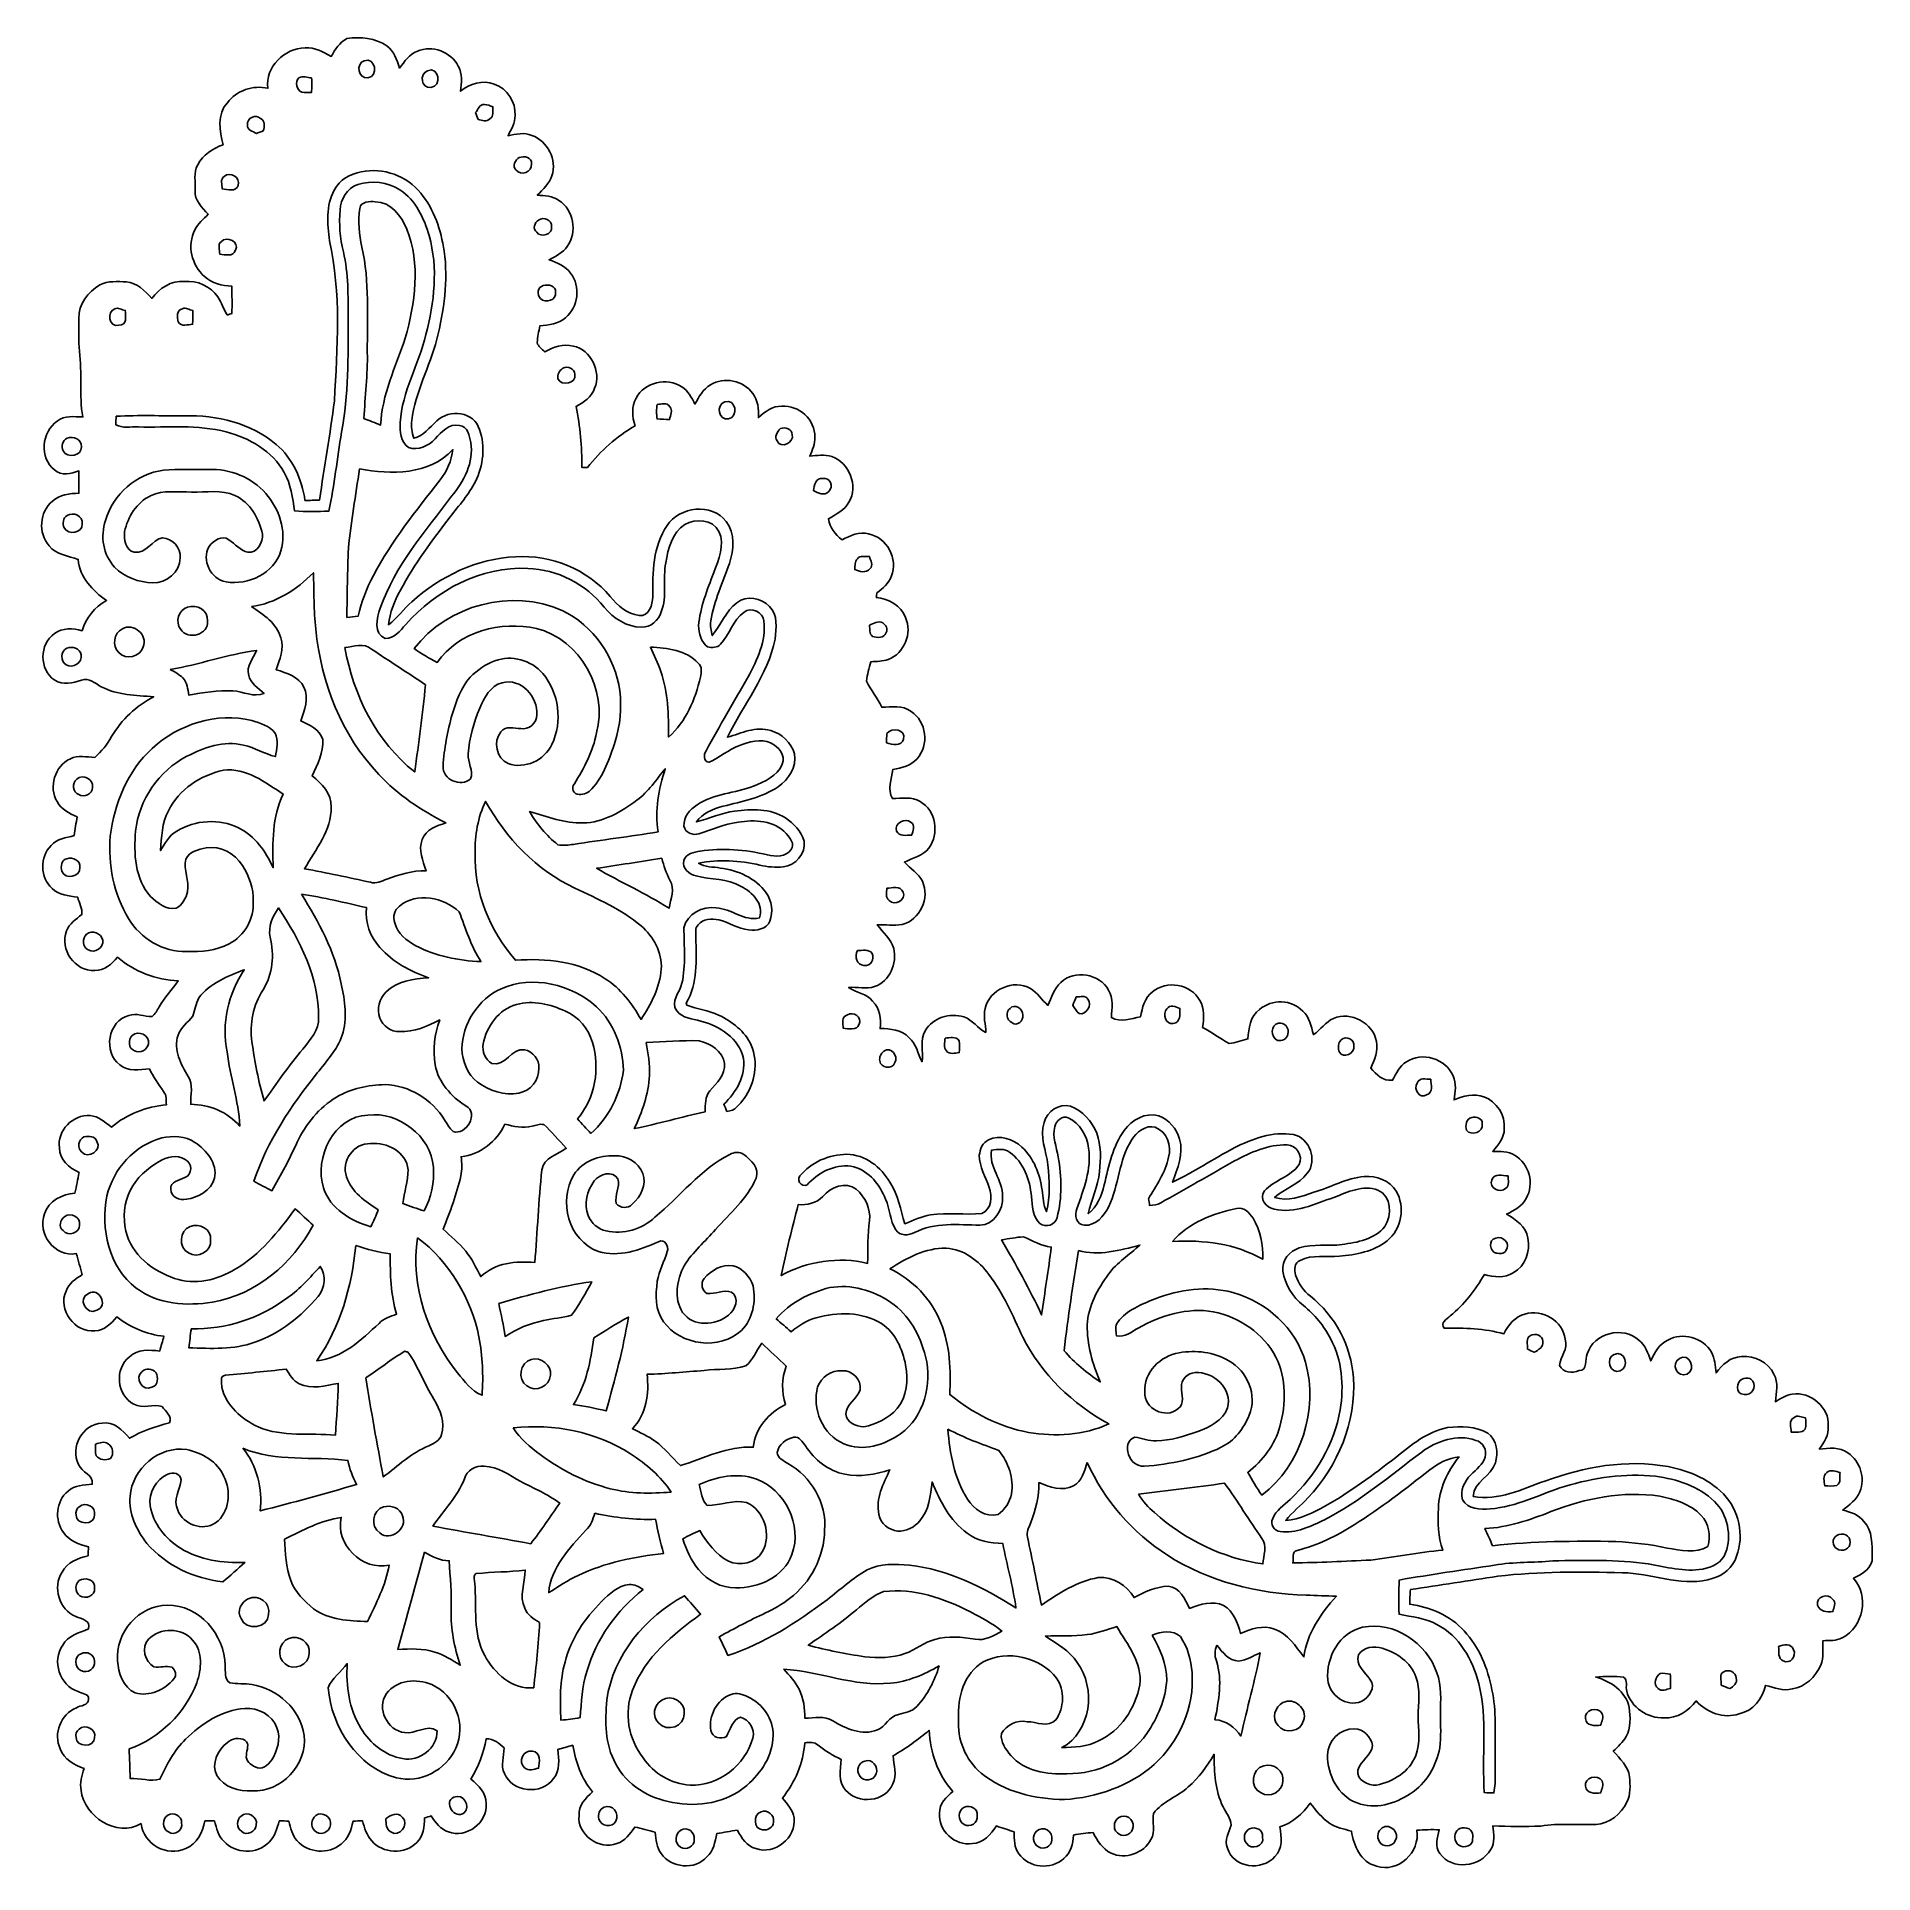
# Model space of a CAD drawing. Header units: centimetres. Extents: x -13.4 to 13.4, y -13.4 to 13.4.
import ezdxf

# ---------------------------------------------------------------- set-up
doc = ezdxf.new("R2010")
doc.units = ezdxf.units.CM
doc.header["$MEASUREMENT"] = 0
doc.layers.add('Camada 1', color=7, linetype='Continuous')

msp = doc.modelspace()

# ---------------------------------------------------------------- linework, layer by layer
at = {"layer": 'Camada 1', "color": 156}
for points, knots in [([(-8.8459, 13.3985), (-8.64869, 13.4246), (-8.43138, 13.40838), (-8.26417, 13.29055), (-8.26417, 13.29055), (-8.15798, 13.21576), (-8.1153, 13.08699), (-8.07861, 12.96846), (-8.07861, 12.96846), (-8.00452, 13.06159), (-7.93432, 13.17025), (-7.8179, 13.21364), (-7.8179, 13.21364), (-7.6013, 13.30959), (-7.3279, 13.20235), (-7.221, 12.99457), (-7.221, 12.99457), (-7.15573, 12.88344), (-7.17727, 12.75044), (-7.18855, 12.62838), (-7.18855, 12.62838), (-7.05379, 12.74162), (-6.86752, 12.79948), (-6.69748, 12.73457), (-6.69748, 12.73457), (-6.51016, 12.6693), (-6.37716, 12.47422), (-6.39375, 12.27525), (-6.39375, 12.27525), (-6.38739, 12.16659), (-6.44913, 12.07346), (-6.49534, 11.98068), (-6.49534, 11.98068), (-6.3821, 12.00396), (-6.25968, 12.03359), (-6.1482, 11.98491), (-6.1482, 11.98491), (-5.91925, 11.90271), (-5.77849, 11.63037), (-5.85611, 11.39719), (-5.85611, 11.39719), (-5.89244, 11.28042), (-5.98557, 11.19645), (-6.07024, 11.11355), (-6.07024, 11.11355), (-5.96299, 11.10297), (-5.84588, 11.1058), (-5.75522, 11.03736), (-5.75522, 11.03736), (-5.53366, 10.90083), (-5.48075, 10.57063), (-5.63386, 10.36461), (-5.63386, 10.36461), (-5.69489, 10.27007), (-5.80248, 10.2242), (-5.89667, 10.17058), (-5.89667, 10.17058), (-5.78238, 10.12507), (-5.65643, 10.08062), (-5.5827, 9.97514), (-5.5827, 9.97514), (-5.43418, 9.78288), (-5.46946, 9.47878), (-5.65891, 9.32602), (-5.65891, 9.32602), (-5.75839, 9.22901), (-5.90196, 9.21948), (-6.03215, 9.20644), (-6.03215, 9.20644), (-6.0466, 9.12565), (-6.06354, 9.04487), (-6.07165, 8.96302), (-6.07165, 8.96302), (-6.05683, 8.90376), (-5.99827, 8.87024), (-5.96018, 8.82579), (-5.96018, 8.82579), (-5.83564, 8.89811), (-5.69029, 8.94679), (-5.54531, 8.91151), (-5.54531, 8.91151), (-5.28284, 8.85859), (-5.13326, 8.54004), (-5.23205, 8.29768), (-5.23205, 8.29768), (-5.27368, 8.16963), (-5.3908, 8.09096), (-5.50403, 8.03133), (-5.50403, 8.03133), (-5.443, 7.73923), (-5.41408, 7.4422), (-5.42113, 7.1434), (-5.42113, 7.1434), (-5.39996, 7.14233), (-5.35798, 7.14058), (-5.33681, 7.13951), (-5.33681, 7.13951), (-5.14879, 7.38681), (-4.91067, 7.59071), (-4.6429, 7.74734), (-4.6429, 7.74734), (-4.68453, 7.87893), (-4.6983, 8.02852), (-4.62526, 8.15233), (-4.62526, 8.15233), (-4.50639, 8.38623), (-4.17617, 8.4582), (-3.96168, 8.31603), (-3.96168, 8.31603), (-3.86749, 8.25994), (-3.81811, 8.15798), (-3.76802, 8.0652), (-3.76802, 8.0652), (-3.71052, 8.16997), (-3.65337, 8.28498), (-3.544, 8.3446), (-3.544, 8.3446), (-3.3461, 8.4709), (-3.06105, 8.41233), (-2.92629, 8.22078), (-2.92629, 8.22078), (-2.84692, 8.12235), (-2.83739, 7.99112), (-2.84339, 7.86977), (-2.84339, 7.86977), (-2.74672, 7.95126), (-2.63842, 8.04227), (-2.50331, 8.03416), (-2.50331, 8.03416), (-2.25531, 8.05532), (-2.01048, 7.8366), (-2.01999, 7.58472), (-2.01999, 7.58472), (-2.01365, 7.48558), (-2.05563, 7.39386), (-2.09444, 7.30566), (-2.09444, 7.30566), (-1.98825, 7.31307), (-1.87678, 7.33812), (-1.77375, 7.29896), (-1.77375, 7.29896), (-1.51659, 7.21254), (-1.38077, 6.87105), (-1.52152, 6.63539), (-1.52152, 6.63539), (-1.58433, 6.5165), (-1.71026, 6.45829), (-1.82068, 6.39302), (-1.82068, 6.39302), (-1.80869, 6.26039), (-1.72013, 6.16654), (-1.62243, 6.08541), (-1.62243, 6.08541), (-1.50388, 6.14432), (-1.36983, 6.21242), (-1.23437, 6.17078), (-1.23437, 6.17078), (-0.97013, 6.12174), (-0.80081, 5.80602), (-0.9017, 5.55837), (-0.9017, 5.55837), (-0.93802, 5.45076), (-1.02693, 5.37491), (-1.11619, 5.31035), (-1.11619, 5.31035), (-1.1176, 5.29378), (-1.12112, 5.25992), (-1.12253, 5.24333), (-1.12253, 5.24333), (-0.94333, 5.22498), (-0.76164, 5.12867), (-0.69814, 4.95087), (-0.69814, 4.95087), (-0.59302, 4.72615), (-0.71613, 4.42736), (-0.94826, 4.34092), (-0.94826, 4.34092), (-1.0287, 4.30883), (-1.11724, 4.31446), (-1.20156, 4.30564), (-1.20156, 4.30564), (-1.22344, 4.21181), (-1.25835, 4.12043), (-1.26824, 4.02412), (-1.26824, 4.02412), (-1.19944, 3.89395), (-1.10596, 3.77754), (-1.04352, 3.64277), (-1.04352, 3.64277), (-0.89992, 3.64912), (-0.73978, 3.67665), (-0.61595, 3.58245), (-0.61595, 3.58245), (-0.39017, 3.43817), (-0.34712, 3.08856), (-0.52916, 2.89277), (-0.52916, 2.89277), (-0.61453, 2.78659), (-0.75423, 2.75907), (-0.88089, 2.73507), (-0.88089, 2.73507), (-0.9017, 2.59396), (-0.96519, 2.44615), (-0.88759, 2.31069), (-0.88759, 2.31069), (-0.75352, 2.31281), (-0.60466, 2.34421), (-0.48472, 2.26589), (-0.48472, 2.26589), (-0.25118, 2.13959), (-0.20038, 1.79492), (-0.35594, 1.58962), (-0.35594, 1.58962), (-0.44309, 1.4746), (-0.59265, 1.44638), (-0.71366, 1.38148), (-0.71366, 1.38148), (-0.62583, 1.28975), (-0.50906, 1.22061), (-0.45084, 1.10348), (-0.45084, 1.10348), (-0.33408, 0.86325), (-0.48612, 0.53516), (-0.74753, 0.47378), (-0.74753, 0.47378), (-0.86747, 0.45332), (-0.98918, 0.47483), (-1.10983, 0.46989), (-1.10983, 0.46989), (-1.03082, 0.35418), (-0.90699, 0.26492), (-0.86959, 0.12347), (-0.86959, 0.12347), (-0.81455, -0.09313), (-0.9292, -0.3563), (-1.14723, -0.43249), (-1.14723, -0.43249), (-1.2707, -0.47237), (-1.40053, -0.43673), (-1.52681, -0.44379), (-1.52681, -0.44379), (-1.41605, -0.52246), (-1.26259, -0.53092), (-1.17651, -0.64593), (-1.17651, -0.64593), (-1.06856, -0.74999), (-1.0555, -0.90311), (-1.0668, -1.04422), (-1.0668, -1.04422), (-0.91827, -1.04457), (-0.7553, -1.06257), (-0.64628, -1.1751), (-0.64628, -1.1751), (-0.53798, -1.26505), (-0.51893, -1.41145), (-0.45437, -1.52929), (-0.45437, -1.52929), (-0.43144, -1.379), (-0.49035, -1.21391), (-0.40922, -1.07562), (-0.40922, -1.07562), (-0.30127, -0.88335), (-0.04762, -0.80997), (0.15592, -0.87417), (0.15592, -0.87417), (0.28292, -0.91756), (0.35453, -1.04386), (0.47449, -1.09996), (0.47449, -1.09996), (0.47449, -0.98354), (0.43249, -0.86571), (0.46672, -0.75106), (0.46672, -0.75106), (0.52351, -0.47342), (0.88123, -0.31855), (1.12535, -0.45861), (1.12535, -0.45861), (1.22765, -0.52175), (1.29258, -0.62688), (1.38007, -0.70731), (1.38007, -0.70731), (1.43791, -0.59302), (1.46649, -0.45649), (1.56845, -0.37041), (1.56845, -0.37041), (1.76812, -0.18133), (2.13642, -0.24306), (2.26694, -0.48436), (2.26694, -0.48436), (2.34138, -0.60466), (2.31457, -0.75035), (2.30752, -0.88335), (2.30752, -0.88335), (2.44403, -0.95919), (2.59186, -0.89675), (2.73332, -0.87277), (2.73332, -0.87277), (2.75554, -0.73907), (2.79188, -0.59407), (2.90759, -0.50977), (2.90759, -0.50977), (3.11255, -0.33267), (3.46674, -0.39511), (3.59657, -0.63358), (3.59657, -0.63358), (3.67312, -0.7514), (3.65512, -0.89605), (3.63677, -1.02763), (3.63677, -1.02763), (3.76943, -1.09926), (3.89183, -1.1885), (4.02271, -1.2633), (4.02271, -1.2633), (4.11692, -1.25411), (4.20652, -1.21954), (4.29789, -1.19627), (4.29789, -1.19627), (4.31058, -1.04069), (4.3328, -0.86571), (4.46792, -0.76517), (4.46792, -0.76517), (4.64784, -0.61277), (4.93713, -0.61701), (5.1001, -0.79233), (5.1001, -0.79233), (5.19959, -0.87806), (5.21757, -1.01353), (5.25531, -1.13205), (5.25531, -1.13205), (5.36151, -1.06432), (5.4289, -0.94543), (5.54848, -0.89746), (5.54848, -0.89746), (5.79895, -0.78846), (6.1281, -0.96237), (6.1729, -1.23367), (6.1729, -1.23367), (6.20606, -1.36877), (6.14398, -1.49965), (6.09141, -1.62065), (6.09141, -1.62065), (6.17502, -1.71696), (6.26886, -1.81434), (6.40891, -1.79846), (6.40891, -1.79846), (6.46148, -1.70039), (6.51121, -1.59173), (6.61034, -1.53105), (6.61034, -1.53105), (6.83506, -1.37478), (7.1875, -1.48342), (7.29085, -1.73567), (7.29085, -1.73567), (7.34625, -1.84467), (7.3226, -1.96919), (7.30532, -2.08455), (7.30532, -2.08455), (7.44114, -2.02423), (7.5967, -1.98825), (7.74206, -2.03834), (7.74206, -2.03834), (7.92621, -2.11101), (8.0585, -2.30716), (8.03875, -2.50718), (8.03875, -2.50718), (8.0405, -2.63947), (7.9509, -2.74319), (7.8694, -2.83703), (7.8694, -2.83703), (7.97736, -2.83632), (8.09342, -2.83138), (8.18832, -2.89277), (8.18832, -2.89277), (8.40105, -3.01237), (8.48254, -3.31187), (8.3573, -3.52212), (8.3573, -3.52212), (8.30155, -3.63784), (8.18303, -3.6978), (8.07295, -3.75143), (8.07295, -3.75143), (8.20878, -3.82975), (8.35837, -3.93206), (8.3827, -4.10033), (8.3827, -4.10033), (8.42362, -4.29331), (8.34602, -4.50919), (8.16997, -4.60798), (8.16997, -4.60798), (8.04262, -4.68841), (7.8867, -4.67254), (7.74876, -4.63303), (7.74876, -4.63303), (7.61434, -4.8588), (7.45525, -5.07188), (7.24923, -5.23733), (7.24923, -5.23733), (7.2016, -5.2853), (7.09365, -5.34105), (7.16314, -5.41689), (7.16314, -5.41689), (7.45559, -5.40914), (7.74912, -5.42079), (8.0331, -5.49768), (8.0331, -5.49768), (8.09766, -5.37033), (8.19396, -5.24333), (8.34036, -5.20912), (8.34036, -5.20912), (8.59508, -5.13079), (8.89212, -5.30965), (8.92951, -5.57671), (8.92951, -5.57671), (8.97042, -5.71358), (8.86107, -5.8307), (8.8459, -5.95736), (8.8459, -5.95736), (8.90269, -6.07236), (9.0237, -6.07413), (9.13095, -6.03496), (9.13095, -6.03496), (9.26041, -6.03074), (9.2075, -5.87162), (9.24947, -5.79013), (9.24947, -5.79013), (9.34084, -5.48464), (9.77123, -5.3802), (10.00266, -5.58977), (10.00266, -5.58977), (10.09685, -5.66525), (10.13882, -5.78131), (10.17588, -5.89209), (10.17588, -5.89209), (10.23549, -5.77603), (10.29723, -5.64656), (10.42351, -5.59011), (10.42351, -5.59011), (10.63766, -5.46593), (10.94034, -5.55096), (11.05992, -5.76686), (11.05992, -5.76686), (11.11355, -5.85716), (11.11849, -5.96511), (11.12872, -6.06707), (11.12872, -6.06707), (11.21726, -5.94606), (11.34215, -5.83318), (11.5009, -5.82999), (11.5009, -5.82999), (11.69175, -5.80707), (11.88931, -5.91255), (11.97327, -6.08612), (11.97327, -6.08612), (12.03924, -6.2103), (12.01137, -6.35458), (11.99515, -6.48757), (11.99515, -6.48757), (12.07135, -6.43995), (12.15036, -6.39163), (12.24104, -6.37716), (12.24104, -6.37716), (12.50456, -6.33659), (12.78712, -6.57083), (12.76456, -6.84423), (12.76456, -6.84423), (12.77725, -6.9723), (12.70706, -7.08235), (12.63402, -7.18007), (12.63402, -7.18007), (12.77338, -7.1635), (12.93071, -7.1455), (13.05136, -7.23511), (13.05136, -7.23511), (13.23162, -7.354), (13.30854, -7.60095), (13.22704, -7.80133), (13.22704, -7.80133), (13.18153, -7.91986), (13.07146, -7.99217), (12.97657, -8.06838), (12.97657, -8.06838), (13.09051, -8.0973), (13.21187, -8.1354), (13.28666, -8.23348), (13.28666, -8.23348), (13.41225, -8.37423), (13.4059, -8.57462), (13.40696, -8.75135), (13.40696, -8.75135), (13.42212, -8.91151), (13.25527, -9.00112), (13.1332, -9.06426), (13.1332, -9.06426), (13.37168, -9.31579), (13.27502, -9.77864), (12.96882, -9.93352), (12.96882, -9.93352), (12.88308, -9.98078), (12.78183, -9.96914), (12.68801, -9.97549), (12.68801, -9.97549), (12.6827, -10.09402), (12.70528, -10.21997), (12.65483, -10.3318), (12.65483, -10.3318), (12.58252, -10.5043), (12.4273, -10.6486), (12.23892, -10.67822), (12.23892, -10.67822), (12.10768, -10.71491), (11.97645, -10.65917), (11.8505, -10.62672), (11.8505, -10.62672), (11.80358, -10.81829), (11.66812, -10.99889), (11.46632, -11.04089), (11.46632, -11.04089), (11.2395, -11.12061), (10.99538, -11.02289), (10.83839, -10.8532), (10.83839, -10.8532), (10.72938, -10.99784), (10.56004, -11.1132), (10.37166, -11.09802), (10.37166, -11.09802), (10.12966, -11.1125), (9.88871, -10.94634), (9.82451, -10.71138), (9.82451, -10.71138), (9.80687, -10.64294), (9.84637, -10.55404), (9.78005, -10.50642), (9.78005, -10.50642), (9.64564, -10.4849), (9.50841, -10.4983), (9.37331, -10.50395), (9.37331, -10.50395), (9.59272, -10.56886), (9.81039, -10.70997), (9.8626, -10.94809), (9.8626, -10.94809), (9.8767, -11.0892), (9.89083, -11.24549), (9.81709, -11.37391), (9.81709, -11.37391), (9.76806, -11.45504), (9.69822, -11.52065), (9.62907, -11.58487), (9.62907, -11.58487), (9.72431, -11.6974), (9.84919, -11.80499), (9.86788, -11.96021), (9.86788, -11.96021), (9.87424, -12.08405), (9.88589, -12.21739), (9.82839, -12.33204), (9.82839, -12.33204), (9.74478, -12.50492), (9.57367, -12.64355), (9.37753, -12.65449), (9.37753, -12.65449), (9.10907, -12.66647), (8.83849, -12.63438), (8.57215, -12.67777), (8.57215, -12.67777), (8.33931, -12.68871), (8.10541, -12.68835), (7.87259, -12.67424), (7.87259, -12.67424), (7.8867, -12.79065), (7.90892, -12.92083), (7.83766, -13.02456), (7.83766, -13.02456), (7.6902, -13.27891), (7.27638, -13.32864), (7.09999, -13.08028), (7.09999, -13.08028), (7.01781, -12.97727), (7.0679, -12.84605), (7.09012, -12.7321), (7.09012, -12.7321), (6.98041, -12.72892), (6.87069, -12.73104), (6.76134, -12.73951), (6.76134, -12.73951), (6.81918, -13.05947), (6.48899, -13.3671), (6.17573, -13.26339), (6.17573, -13.26339), (5.94147, -13.20835), (5.84658, -12.96387), (5.80777, -12.75186), (5.80777, -12.75186), (5.70089, -12.72151), (5.58729, -12.70316), (5.4938, -12.63967), (5.4938, -12.63967), (5.37915, -12.56171), (5.29166, -12.45164), (5.207, -12.34334), (5.207, -12.34334), (5.09834, -12.50314), (4.94875, -12.6319), (4.7625, -12.69118), (4.7625, -12.69118), (4.79212, -12.83652), (4.80905, -13.00973), (4.69229, -13.12298), (4.69229, -13.12298), (4.50814, -13.34099), (4.07882, -13.2916), (4.0012, -12.99915), (4.0012, -12.99915), (3.95076, -12.88415), (4.02271, -12.77338), (4.052, -12.66472), (4.052, -12.66472), (4.05341, -12.56205), (3.9765, -12.48445), (3.93629, -12.3966), (3.93629, -12.3966), (3.81952, -12.1606), (3.80787, -11.89036), (3.804, -11.63179), (3.804, -11.63179), (3.70311, -11.80747), (3.58422, -11.97504), (3.42864, -12.10663), (3.42864, -12.10663), (3.27201, -12.25337), (3.05257, -12.319), (2.92064, -12.49362), (2.92064, -12.49362), (2.89806, -12.61779), (2.95205, -12.75644), (2.88466, -12.87322), (2.88466, -12.87322), (2.78058, -13.07747), (2.50895, -13.16918), (2.30152, -13.07358), (2.30152, -13.07358), (2.17805, -13.01255), (2.09797, -12.89332), (2.03975, -12.77267), (2.03975, -12.77267), (1.94415, -12.78008), (1.8482, -12.78995), (1.75436, -12.81112), (1.75436, -12.81112), (1.75048, -12.936), (1.7152, -13.06971), (1.61361, -13.15191), (1.61361, -13.15191), (1.43016, -13.3223), (1.09748, -13.29513), (0.95815, -13.08135), (0.95815, -13.08135), (0.88511, -12.99245), (0.89041, -12.87251), (0.8883, -12.7649), (0.8883, -12.7649), (0.80256, -12.73386), (0.71613, -12.70565), (0.62971, -12.67707), (0.62971, -12.67707), (0.54715, -12.79735), (0.43885, -12.93354), (0.27834, -12.93459), (0.27834, -12.93459), (0.0275, -12.97515), (-0.22506, -12.74304), (-0.20002, -12.48938), (-0.20002, -12.48938), (-0.2053, -12.35321), (-0.10125, -12.25196), (-0.00458, -12.17224), (-0.00458, -12.17224), (-0.22577, -11.92954), (-0.3376, -11.60638), (-0.35207, -11.28112), (-0.35207, -11.28112), (-0.51681, -11.41976), (-0.68896, -11.54994), (-0.87911, -11.65224), (-0.87911, -11.65224), (-0.86747, -11.78842), (-0.81562, -11.93305), (-0.88229, -12.06358), (-0.88229, -12.06358), (-0.98953, -12.32641), (-1.39593, -12.36944), (-1.57056, -12.15319), (-1.57056, -12.15319), (-1.69016, -12.03501), (-1.64007, -11.85474), (-1.63617, -11.70622), (-1.63617, -11.70622), (-1.75648, -11.65014), (-1.86831, -11.57887), (-1.97309, -11.49809), (-1.97309, -11.49809), (-2.0253, -11.44798), (-2.10007, -11.46104), (-2.16534, -11.4621), (-2.16534, -11.4621), (-2.18827, -11.75878), (-2.3054, -12.03995), (-2.49344, -12.2696), (-2.49344, -12.2696), (-2.4204, -12.35463), (-2.34314, -12.44458), (-2.32197, -12.55888), (-2.32197, -12.55888), (-2.28669, -12.84427), (-2.60597, -13.11027), (-2.88008, -13.00514), (-2.88008, -13.00514), (-3.01308, -12.97235), (-3.08997, -12.85098), (-3.14959, -12.73774), (-3.14959, -12.73774), (-3.25049, -12.75186), (-3.35068, -12.7709), (-3.45122, -12.78924), (-3.45122, -12.78924), (-3.47802, -12.90849), (-3.49355, -13.04395), (-3.59409, -13.12791), (-3.59409, -13.12791), (-3.76836, -13.32583), (-4.11444, -13.28949), (-4.26366, -13.08028), (-4.26366, -13.08028), (-4.33, -12.99033), (-4.3328, -12.87463), (-4.3501, -12.76914), (-4.3501, -12.76914), (-4.44816, -12.74197), (-4.54659, -12.71551), (-4.64609, -12.6933), (-4.64609, -12.6933), (-4.7117, -12.79277), (-4.78895, -12.89931), (-4.91031, -12.93247), (-4.91031, -12.93247), (-5.16361, -13.03267), (-5.49063, -12.80337), (-5.45994, -12.52607), (-5.45994, -12.52607), (-5.47652, -12.3765), (-5.3601, -12.26925), (-5.26133, -12.17719), (-5.26133, -12.17719), (-5.42642, -11.98703), (-5.5065, -11.74396), (-5.55059, -11.50055), (-5.55059, -11.50055), (-5.62397, -11.51924), (-5.69665, -11.54041), (-5.76932, -11.56158), (-5.76932, -11.56158), (-5.75344, -11.70445), (-5.73475, -11.86568), (-5.8307, -11.98703), (-5.8307, -11.98703), (-6.00287, -12.22833), (-6.43573, -12.19305), (-6.54649, -11.91012), (-6.54649, -11.91012), (-6.61175, -11.793), (-6.5525, -11.66247), (-6.5525, -11.539), (-6.5525, -11.539), (-6.62445, -11.47163), (-6.70913, -11.40388), (-6.81284, -11.40495), (-6.81284, -11.40495), (-6.8527, -11.61238), (-6.92855, -11.81169), (-7.03615, -11.99373), (-7.03615, -11.99373), (-6.93032, -12.08546), (-6.81002, -12.19482), (-6.81637, -12.34863), (-6.81637, -12.34863), (-6.7878, -12.62768), (-7.10635, -12.86369), (-7.36564, -12.76385), (-7.36564, -12.76385), (-7.4803, -12.7275), (-7.55368, -12.62698), (-7.61646, -12.53137), (-7.61646, -12.53137), (-7.64046, -12.53842), (-7.68879, -12.55253), (-7.71277, -12.55959), (-7.71277, -12.55959), (-7.71313, -12.68552), (-7.72936, -12.82559), (-7.82708, -12.9166), (-7.82708, -12.9166), (-7.99782, -13.10004), (-8.32449, -13.08206), (-8.48465, -12.89368), (-8.48465, -12.89368), (-8.5605, -12.81324), (-8.58801, -12.70353), (-8.61977, -12.60122), (-8.61977, -12.60122), (-8.66562, -12.60264), (-8.71149, -12.60474), (-8.757, -12.60756), (-8.757, -12.60756), (-8.78381, -12.7314), (-8.82473, -12.86228), (-8.93162, -12.94095), (-8.93162, -12.94095), (-9.11472, -13.09652), (-9.4181, -13.07253), (-9.57544, -12.89085), (-9.57544, -12.89085), (-9.64353, -12.81041), (-9.66823, -12.70528), (-9.69398, -12.60615), (-9.69398, -12.60615), (-9.74019, -12.60474), (-9.7864, -12.60403), (-9.83262, -12.60403), (-9.83262, -12.60403), (-9.86754, -12.71269), (-9.89259, -12.83334), (-9.98255, -12.91237), (-9.98255, -12.91237), (-10.15294, -13.0937), (-10.47855, -13.0884), (-10.64083, -12.89897), (-10.64083, -12.89897), (-10.72479, -12.82276), (-10.74772, -12.70811), (-10.77841, -12.60403), (-10.77841, -12.60403), (-10.82463, -12.60333), (-10.87084, -12.60333), (-10.91706, -12.60403), (-10.91706, -12.60403), (-10.94881, -12.76914), (-11.03312, -12.93812), (-11.19716, -13.00551), (-11.19716, -13.00551), (-11.46775, -13.13461), (-11.81699, -12.9427), (-11.84875, -12.64284), (-11.84875, -12.64284), (-12.20858, -12.84922), (-12.67601, -12.54337), (-12.72539, -12.15743), (-12.72539, -12.15743), (-12.7448, -12.04911), (-12.7134, -11.94187), (-12.68059, -11.84027), (-12.68059, -11.84027), (-12.82206, -11.78382), (-12.9734, -11.70445), (-13.02879, -11.55242), (-13.02879, -11.55242), (-13.13497, -11.33228), (-13.01785, -11.04477), (-12.79383, -10.95304), (-12.79383, -10.95304), (-12.73492, -10.9153), (-12.6111, -10.92341), (-12.61709, -10.82957), (-12.61709, -10.82957), (-12.60439, -10.74384), (-12.71622, -10.74632), (-12.76949, -10.71667), (-12.76949, -10.71667), (-13.03655, -10.62708), (-13.15649, -10.26936), (-12.99245, -10.03793), (-12.99245, -10.03793), (-12.9159, -9.89612), (-12.75256, -9.86225), (-12.61815, -9.80227), (-12.61815, -9.80227), (-12.57617, -9.67458), (-12.71834, -9.65904), (-12.80265, -9.6206), (-12.80265, -9.6206), (-13.04643, -9.52641), (-13.14238, -9.19056), (-13.00198, -8.97395), (-13.00198, -8.97395), (-12.92718, -8.8325), (-12.77055, -8.7704), (-12.62345, -8.73512), (-12.62345, -8.73512), (-12.62168, -8.69102), (-12.61921, -8.64763), (-12.61674, -8.60424), (-12.61674, -8.60424), (-12.75291, -8.56826), (-12.89826, -8.51853), (-12.98045, -8.3954), (-12.98045, -8.3954), (-13.11663, -8.21689), (-13.09263, -7.93644), (-12.91449, -7.79426), (-12.91449, -7.79426), (-12.82029, -7.7022), (-12.68306, -7.70573), (-12.56136, -7.69196), (-12.56136, -7.69196), (-12.54019, -7.54944), (-12.71763, -7.52052), (-12.76173, -7.40304), (-12.76173, -7.40304), (-12.89296, -7.15151), (-12.70176, -6.8146), (-12.41848, -6.79908), (-12.41848, -6.79908), (-12.24985, -6.7765), (-12.11826, -6.90033), (-12.02054, -7.02098), (-12.02054, -7.02098), (-11.83745, -6.91585), (-11.63742, -6.85129), (-11.43564, -6.7945), (-11.43564, -6.7945), (-11.38378, -6.70736), (-11.49667, -6.62586), (-11.54324, -6.55884), (-11.54324, -6.55884), (-11.66988, -6.5105), (-11.82863, -6.59977), (-11.95563, -6.52392), (-11.95563, -6.52392), (-12.20823, -6.39833), (-12.23856, -6.00287), (-12.01807, -5.83282), (-12.01807, -5.83282), (-11.89919, -5.72099), (-11.72632, -5.73051), (-11.57604, -5.74886), (-11.57604, -5.74886), (-11.55735, -5.67619), (-11.53548, -5.60458), (-11.51501, -5.53261), (-11.51501, -5.53261), (-11.7669, -5.50827), (-12.00255, -5.40349), (-12.20328, -5.2518), (-12.20328, -5.2518), (-12.28513, -5.34846), (-12.38603, -5.45182), (-12.5222, -5.45287), (-12.5222, -5.45287), (-12.81641, -5.49205), (-13.06865, -5.14139), (-12.94447, -4.87469), (-12.94447, -4.87469), (-12.9032, -4.76532), (-12.80618, -4.6937), (-12.70917, -4.6369), (-12.70917, -4.6369), (-12.73598, -4.53354), (-12.76456, -4.43052), (-12.79525, -4.32822), (-12.79525, -4.32822), (-13.10745, -4.3808), (-13.37168, -4.03613), (-13.25633, -3.74721), (-13.25633, -3.74721), (-13.19706, -3.55494), (-13.00162, -3.46109), (-12.81394, -3.44452), (-12.81394, -3.44452), (-12.79243, -3.34468), (-12.77373, -3.24484), (-12.75291, -3.14537), (-12.75291, -3.14537), (-12.89438, -3.07622), (-13.04148, -2.95839), (-13.04148, -2.78589), (-13.04148, -2.78589), (-13.07747, -2.534), (-12.84428, -2.29622), (-12.59416, -2.31352), (-12.59416, -2.31352), (-12.47104, -2.32375), (-12.37756, -2.41299), (-12.28124, -2.48108), (-12.28124, -2.48108), (-12.05441, -2.29164), (-11.77219, -2.18405), (-11.47903, -2.15582), (-11.47903, -2.15582), (-11.48749, -2.09091), (-11.47268, -2.01719), (-11.52031, -1.96461), (-11.52031, -1.96461), (-11.59686, -1.85737), (-11.66918, -1.74766), (-11.72703, -1.62947), (-11.72703, -1.62947), (-11.87061, -1.64076), (-12.03854, -1.68098), (-12.15777, -1.57409), (-12.15777, -1.57409), (-12.40789, -1.39312), (-12.33522, -0.92709), (-12.02689, -0.85514), (-12.02689, -0.85514), (-11.91542, -0.81068), (-11.80253, -0.87312), (-11.68929, -0.86995), (-11.68929, -0.86995), (-11.64131, -0.83361), (-11.61626, -0.77681), (-11.58451, -0.72813), (-11.58451, -0.72813), (-11.50654, -0.59124), (-11.40001, -0.47449), (-11.30652, -0.34854), (-11.30652, -0.34854), (-11.62966, -0.33055), (-11.94752, -0.21731), (-12.1927, -0.00282), (-12.1927, -0.00282), (-12.27701, -0.10125), (-12.38391, -0.20672), (-12.52502, -0.19614), (-12.52502, -0.19614), (-12.81359, -0.2159), (-13.04219, 0.1136), (-12.93494, 0.37923), (-12.93494, 0.37923), (-12.89966, 0.48894), (-12.79771, 0.54997), (-12.7141, 0.61948), (-12.7141, 0.61948), (-12.69894, 0.70414), (-12.75538, 0.7888), (-12.77373, 0.87171), (-12.77373, 0.87171), (-12.90355, 0.89252), (-13.0503, 0.89782), (-13.14626, 1.00047), (-13.14626, 1.00047), (-13.32794, 1.15429), (-13.329, 1.4612), (-13.16284, 1.62701), (-13.16284, 1.62701), (-13.07923, 1.72507), (-12.94376, 1.74025), (-12.82629, 1.77024), (-12.82629, 1.77024), (-12.81217, 1.8616), (-12.79666, 1.95262), (-12.7829, 2.04399), (-12.7829, 2.04399), (-12.89543, 2.09444), (-13.01467, 2.15299), (-13.07535, 2.26659), (-13.07535, 2.26659), (-13.20023, 2.47931), (-13.10816, 2.7894), (-12.88132, 2.89172), (-12.88132, 2.89172), (-12.76949, 2.94357), (-12.6425, 2.91818), (-12.52466, 2.91007), (-12.52466, 2.91007), (-12.42624, 2.9979), (-12.34228, 3.09986), (-12.27949, 3.21556), (-12.27949, 3.21556), (-12.13485, 3.46287), (-11.91754, 3.66148), (-11.66565, 3.79659), (-11.66565, 3.79659), (-11.92353, 3.81706), (-12.19446, 3.81847), (-12.42942, 3.94124), (-12.42942, 3.94124), (-12.51972, 3.98814), (-12.60792, 4.08128), (-12.71869, 4.03895), (-12.71869, 4.03895), (-12.84111, 3.9952), (-12.99457, 3.95993), (-13.10922, 4.03859), (-13.10922, 4.03859), (-13.33676, 4.18923), (-13.33712, 4.56564), (-13.11098, 4.71699), (-13.11098, 4.71699), (-12.99597, 4.80871), (-12.84323, 4.79212), (-12.70987, 4.76003), (-12.70987, 4.76003), (-12.65096, 4.94663), (-12.52854, 5.10962), (-12.3518, 5.19818), (-12.3518, 5.19818), (-12.55606, 5.34212), (-12.7448, 5.53754), (-12.76597, 5.80002), (-12.76597, 5.80002), (-12.91272, 5.85257), (-13.08981, 5.86493), (-13.19141, 5.99863), (-13.19141, 5.99863), (-13.35475, 6.18313), (-13.33323, 6.49393), (-13.14026, 6.64915), (-13.14026, 6.64915), (-13.03831, 6.74792), (-12.89084, 6.7631), (-12.75609, 6.7638), (-12.75609, 6.7638), (-12.75538, 6.8728), (-12.75538, 6.98183), (-12.75644, 7.09083), (-12.75644, 7.09083), (-12.87074, 7.0552), (-13.01044, 7.01145), (-13.11098, 7.10459), (-13.11098, 7.10459), (-13.33676, 7.27886), (-13.30148, 7.66127), (-13.07182, 7.81685), (-13.07182, 7.81685), (-12.96634, 7.90363), (-12.82417, 7.88034), (-12.69858, 7.87858), (-12.69858, 7.87858), (-12.75855, 8.19502), (-12.70599, 8.51781), (-12.75009, 8.83531), (-12.75009, 8.83531), (-12.7635, 8.99442), (-12.75644, 9.15423), (-12.75926, 9.31368), (-12.75926, 9.31368), (-12.76279, 9.52041), (-12.62486, 9.70597), (-12.44952, 9.80404), (-12.44952, 9.80404), (-12.33099, 9.86648), (-12.1927, 9.85273), (-12.06358, 9.84814), (-12.06358, 9.84814), (-11.90625, 9.83473), (-11.79371, 9.71726), (-11.69281, 9.60825), (-11.69281, 9.60825), (-11.58063, 9.75289), (-11.41059, 9.87354), (-11.21868, 9.85202), (-11.21868, 9.85202), (-11.02959, 9.8739), (-10.83662, 9.78464), (-10.72868, 9.62836), (-10.72868, 9.62836), (-10.6747, 9.54546), (-10.64683, 9.44809), (-10.59144, 9.36554), (-10.59144, 9.36554), (-10.57557, 9.37048), (-10.54312, 9.38035), (-10.52688, 9.3853), (-10.52688, 9.3853), (-10.51771, 9.51794), (-10.52583, 9.65094), (-10.52371, 9.78393), (-10.52371, 9.78393), (-10.66553, 9.79452), (-10.81687, 9.82415), (-10.9227, 9.92681), (-10.9227, 9.92681), (-11.1132, 10.08661), (-11.18093, 10.38295), (-11.06451, 10.60555), (-11.06451, 10.60555), (-11.02183, 10.69869), (-10.94175, 10.76501), (-10.86873, 10.8338), (-10.86873, 10.8338), (-10.95551, 10.93187), (-11.07193, 11.03595), (-11.0624, 11.17881), (-11.0624, 11.17881), (-11.05041, 11.30476), (-11.09062, 11.44058), (-11.02324, 11.55629), (-11.02324, 11.55629), (-10.9481, 11.70092), (-10.80558, 11.79653), (-10.65388, 11.84768), (-10.65388, 11.84768), (-10.70187, 12.04771), (-10.74737, 12.29465), (-10.59074, 12.46046), (-10.59074, 12.46046), (-10.45562, 12.64073), (-10.2182, 12.72257), (-9.99912, 12.67248), (-9.99912, 12.67248), (-10.0397, 12.98434), (-9.75854, 13.26056), (-9.45515, 13.26126), (-9.45515, 13.26126), (-9.31651, 13.27361), (-9.19127, 13.20447), (-9.07556, 13.13744), (-9.07556, 13.13744), (-9.01981, 13.23975), (-8.95138, 13.34205), (-8.8459, 13.3985)], [0, 0, 0, 0, 0.00326797, 0.00326797, 0.00326797, 0.00326797, 0.00653595, 0.00653595, 0.00653595, 0.00653595, 0.00980392, 0.00980392, 0.00980392, 0.00980392, 0.0130719, 0.0130719, 0.0130719, 0.0130719, 0.01633987, 0.01633987, 0.01633987, 0.01633987, 0.01960784, 0.01960784, 0.01960784, 0.01960784, 0.02287582, 0.02287582, 0.02287582, 0.02287582, 0.02614379, 0.02614379, 0.02614379, 0.02614379, 0.02941176, 0.02941176, 0.02941176, 0.02941176, 0.03267974, 0.03267974, 0.03267974, 0.03267974, 0.03594771, 0.03594771, 0.03594771, 0.03594771, 0.03921569, 0.03921569, 0.03921569, 0.03921569, 0.04248366, 0.04248366, 0.04248366, 0.04248366, 0.04575163, 0.04575163, 0.04575163, 0.04575163, 0.04901961, 0.04901961, 0.04901961, 0.04901961, 0.05228758, 0.05228758, 0.05228758, 0.05228758, 0.05555556, 0.05555556, 0.05555556, 0.05555556, 0.05882353, 0.05882353, 0.05882353, 0.05882353, 0.0620915, 0.0620915, 0.0620915, 0.0620915, 0.06535948, 0.06535948, 0.06535948, 0.06535948, 0.06862745, 0.06862745, 0.06862745, 0.06862745, 0.07189542, 0.07189542, 0.07189542, 0.07189542, 0.0751634, 0.0751634, 0.0751634, 0.0751634, 0.07843137, 0.07843137, 0.07843137, 0.07843137, 0.08169935, 0.08169935, 0.08169935, 0.08169935, 0.08496732, 0.08496732, 0.08496732, 0.08496732, 0.08823529, 0.08823529, 0.08823529, 0.08823529, 0.09150327, 0.09150327, 0.09150327, 0.09150327, 0.09477124, 0.09477124, 0.09477124, 0.09477124, 0.09803922, 0.09803922, 0.09803922, 0.09803922, 0.10130719, 0.10130719, 0.10130719, 0.10130719, 0.10457516, 0.10457516, 0.10457516, 0.10457516, 0.10784314, 0.10784314, 0.10784314, 0.10784314, 0.11111111, 0.11111111, 0.11111111, 0.11111111, 0.11437908, 0.11437908, 0.11437908, 0.11437908, 0.11764706, 0.11764706, 0.11764706, 0.11764706, 0.12091503, 0.12091503, 0.12091503, 0.12091503, 0.12418301, 0.12418301, 0.12418301, 0.12418301, 0.12745098, 0.12745098, 0.12745098, 0.12745098, 0.13071895, 0.13071895, 0.13071895, 0.13071895, 0.13398693, 0.13398693, 0.13398693, 0.13398693, 0.1372549, 0.1372549, 0.1372549, 0.1372549, 0.14052288, 0.14052288, 0.14052288, 0.14052288, 0.14379085, 0.14379085, 0.14379085, 0.14379085, 0.14705882, 0.14705882, 0.14705882, 0.14705882, 0.1503268, 0.1503268, 0.1503268, 0.1503268, 0.15359477, 0.15359477, 0.15359477, 0.15359477, 0.15686275, 0.15686275, 0.15686275, 0.15686275, 0.16013072, 0.16013072, 0.16013072, 0.16013072, 0.16339869, 0.16339869, 0.16339869, 0.16339869, 0.16666667, 0.16666667, 0.16666667, 0.16666667, 0.16993464, 0.16993464, 0.16993464, 0.16993464, 0.17320261, 0.17320261, 0.17320261, 0.17320261, 0.17647059, 0.17647059, 0.17647059, 0.17647059, 0.17973856, 0.17973856, 0.17973856, 0.17973856, 0.18300654, 0.18300654, 0.18300654, 0.18300654, 0.18627451, 0.18627451, 0.18627451, 0.18627451, 0.18954248, 0.18954248, 0.18954248, 0.18954248, 0.19281046, 0.19281046, 0.19281046, 0.19281046, 0.19607843, 0.19607843, 0.19607843, 0.19607843, 0.19934641, 0.19934641, 0.19934641, 0.19934641, 0.20261438, 0.20261438, 0.20261438, 0.20261438, 0.20588235, 0.20588235, 0.20588235, 0.20588235, 0.20915033, 0.20915033, 0.20915033, 0.20915033, 0.2124183, 0.2124183, 0.2124183, 0.2124183, 0.21568627, 0.21568627, 0.21568627, 0.21568627, 0.21895425, 0.21895425, 0.21895425, 0.21895425, 0.22222222, 0.22222222, 0.22222222, 0.22222222, 0.2254902, 0.2254902, 0.2254902, 0.2254902, 0.22875817, 0.22875817, 0.22875817, 0.22875817, 0.23202614, 0.23202614, 0.23202614, 0.23202614, 0.23529412, 0.23529412, 0.23529412, 0.23529412, 0.23856209, 0.23856209, 0.23856209, 0.23856209, 0.24183007, 0.24183007, 0.24183007, 0.24183007, 0.24509804, 0.24509804, 0.24509804, 0.24509804, 0.24836601, 0.24836601, 0.24836601, 0.24836601, 0.25163399, 0.25163399, 0.25163399, 0.25163399, 0.25490196, 0.25490196, 0.25490196, 0.25490196, 0.25816993, 0.25816993, 0.25816993, 0.25816993, 0.26143791, 0.26143791, 0.26143791, 0.26143791, 0.26470588, 0.26470588, 0.26470588, 0.26470588, 0.26797386, 0.26797386, 0.26797386, 0.26797386, 0.27124183, 0.27124183, 0.27124183, 0.27124183, 0.2745098, 0.2745098, 0.2745098, 0.2745098, 0.27777778, 0.27777778, 0.27777778, 0.27777778, 0.28104575, 0.28104575, 0.28104575, 0.28104575, 0.28431373, 0.28431373, 0.28431373, 0.28431373, 0.2875817, 0.2875817, 0.2875817, 0.2875817, 0.29084967, 0.29084967, 0.29084967, 0.29084967, 0.29411765, 0.29411765, 0.29411765, 0.29411765, 0.29738562, 0.29738562, 0.29738562, 0.29738562, 0.30065359, 0.30065359, 0.30065359, 0.30065359, 0.30392157, 0.30392157, 0.30392157, 0.30392157, 0.30718954, 0.30718954, 0.30718954, 0.30718954, 0.31045752, 0.31045752, 0.31045752, 0.31045752, 0.31372549, 0.31372549, 0.31372549, 0.31372549, 0.31699346, 0.31699346, 0.31699346, 0.31699346, 0.32026144, 0.32026144, 0.32026144, 0.32026144, 0.32352941, 0.32352941, 0.32352941, 0.32352941, 0.32679739, 0.32679739, 0.32679739, 0.32679739, 0.33006536, 0.33006536, 0.33006536, 0.33006536, 0.33333333, 0.33333333, 0.33333333, 0.33333333, 0.33660131, 0.33660131, 0.33660131, 0.33660131, 0.33986928, 0.33986928, 0.33986928, 0.33986928, 0.34313725, 0.34313725, 0.34313725, 0.34313725, 0.34640523, 0.34640523, 0.34640523, 0.34640523, 0.3496732, 0.3496732, 0.3496732, 0.3496732, 0.35294118, 0.35294118, 0.35294118, 0.35294118, 0.35620915, 0.35620915, 0.35620915, 0.35620915, 0.35947712, 0.35947712, 0.35947712, 0.35947712, 0.3627451, 0.3627451, 0.3627451, 0.3627451, 0.36601307, 0.36601307, 0.36601307, 0.36601307, 0.36928105, 0.36928105, 0.36928105, 0.36928105, 0.37254902, 0.37254902, 0.37254902, 0.37254902, 0.37581699, 0.37581699, 0.37581699, 0.37581699, 0.37908497, 0.37908497, 0.37908497, 0.37908497, 0.38235294, 0.38235294, 0.38235294, 0.38235294, 0.38562092, 0.38562092, 0.38562092, 0.38562092, 0.38888889, 0.38888889, 0.38888889, 0.38888889, 0.39215686, 0.39215686, 0.39215686, 0.39215686, 0.39542484, 0.39542484, 0.39542484, 0.39542484, 0.39869281, 0.39869281, 0.39869281, 0.39869281, 0.40196078, 0.40196078, 0.40196078, 0.40196078, 0.40522876, 0.40522876, 0.40522876, 0.40522876, 0.40849673, 0.40849673, 0.40849673, 0.40849673, 0.41176471, 0.41176471, 0.41176471, 0.41176471, 0.41503268, 0.41503268, 0.41503268, 0.41503268, 0.41830065, 0.41830065, 0.41830065, 0.41830065, 0.42156863, 0.42156863, 0.42156863, 0.42156863, 0.4248366, 0.4248366, 0.4248366, 0.4248366, 0.42810458, 0.42810458, 0.42810458, 0.42810458, 0.43137255, 0.43137255, 0.43137255, 0.43137255, 0.43464052, 0.43464052, 0.43464052, 0.43464052, 0.4379085, 0.4379085, 0.4379085, 0.4379085, 0.44117647, 0.44117647, 0.44117647, 0.44117647, 0.44444444, 0.44444444, 0.44444444, 0.44444444, 0.44771242, 0.44771242, 0.44771242, 0.44771242, 0.45098039, 0.45098039, 0.45098039, 0.45098039, 0.45424837, 0.45424837, 0.45424837, 0.45424837, 0.45751634, 0.45751634, 0.45751634, 0.45751634, 0.46078431, 0.46078431, 0.46078431, 0.46078431, 0.46405229, 0.46405229, 0.46405229, 0.46405229, 0.46732026, 0.46732026, 0.46732026, 0.46732026, 0.47058824, 0.47058824, 0.47058824, 0.47058824, 0.47385621, 0.47385621, 0.47385621, 0.47385621, 0.47712418, 0.47712418, 0.47712418, 0.47712418, 0.48039216, 0.48039216, 0.48039216, 0.48039216, 0.48366013, 0.48366013, 0.48366013, 0.48366013, 0.4869281, 0.4869281, 0.4869281, 0.4869281, 0.49019608, 0.49019608, 0.49019608, 0.49019608, 0.49346405, 0.49346405, 0.49346405, 0.49346405, 0.49673203, 0.49673203, 0.49673203, 0.49673203, 0.5, 0.5, 0.5, 0.5, 0.50326797, 0.50326797, 0.50326797, 0.50326797, 0.50653595, 0.50653595, 0.50653595, 0.50653595, 0.50980392, 0.50980392, 0.50980392, 0.50980392, 0.5130719, 0.5130719, 0.5130719, 0.5130719, 0.51633987, 0.51633987, 0.51633987, 0.51633987, 0.51960784, 0.51960784, 0.51960784, 0.51960784, 0.52287582, 0.52287582, 0.52287582, 0.52287582, 0.52614379, 0.52614379, 0.52614379, 0.52614379, 0.52941176, 0.52941176, 0.52941176, 0.52941176, 0.53267974, 0.53267974, 0.53267974, 0.53267974, 0.53594771, 0.53594771, 0.53594771, 0.53594771, 0.53921569, 0.53921569, 0.53921569, 0.53921569, 0.54248366, 0.54248366, 0.54248366, 0.54248366, 0.54575163, 0.54575163, 0.54575163, 0.54575163, 0.54901961, 0.54901961, 0.54901961, 0.54901961, 0.55228758, 0.55228758, 0.55228758, 0.55228758, 0.55555556, 0.55555556, 0.55555556, 0.55555556, 0.55882353, 0.55882353, 0.55882353, 0.55882353, 0.5620915, 0.5620915, 0.5620915, 0.5620915, 0.56535948, 0.56535948, 0.56535948, 0.56535948, 0.56862745, 0.56862745, 0.56862745, 0.56862745, 0.57189542, 0.57189542, 0.57189542, 0.57189542, 0.5751634, 0.5751634, 0.5751634, 0.5751634, 0.57843137, 0.57843137, 0.57843137, 0.57843137, 0.58169935, 0.58169935, 0.58169935, 0.58169935, 0.58496732, 0.58496732, 0.58496732, 0.58496732, 0.58823529, 0.58823529, 0.58823529, 0.58823529, 0.59150327, 0.59150327, 0.59150327, 0.59150327, 0.59477124, 0.59477124, 0.59477124, 0.59477124, 0.59803922, 0.59803922, 0.59803922, 0.59803922, 0.60130719, 0.60130719, 0.60130719, 0.60130719, 0.60457516, 0.60457516, 0.60457516, 0.60457516, 0.60784314, 0.60784314, 0.60784314, 0.60784314, 0.61111111, 0.61111111, 0.61111111, 0.61111111, 0.61437908, 0.61437908, 0.61437908, 0.61437908, 0.61764706, 0.61764706, 0.61764706, 0.61764706, 0.62091503, 0.62091503, 0.62091503, 0.62091503, 0.62418301, 0.62418301, 0.62418301, 0.62418301, 0.62745098, 0.62745098, 0.62745098, 0.62745098, 0.63071895, 0.63071895, 0.63071895, 0.63071895, 0.63398693, 0.63398693, 0.63398693, 0.63398693, 0.6372549, 0.6372549, 0.6372549, 0.6372549, 0.64052288, 0.64052288, 0.64052288, 0.64052288, 0.64379085, 0.64379085, 0.64379085, 0.64379085, 0.64705882, 0.64705882, 0.64705882, 0.64705882, 0.6503268, 0.6503268, 0.6503268, 0.6503268, 0.65359477, 0.65359477, 0.65359477, 0.65359477, 0.65686275, 0.65686275, 0.65686275, 0.65686275, 0.66013072, 0.66013072, 0.66013072, 0.66013072, 0.66339869, 0.66339869, 0.66339869, 0.66339869, 0.66666667, 0.66666667, 0.66666667, 0.66666667, 0.66993464, 0.66993464, 0.66993464, 0.66993464, 0.67320261, 0.67320261, 0.67320261, 0.67320261, 0.67647059, 0.67647059, 0.67647059, 0.67647059, 0.67973856, 0.67973856, 0.67973856, 0.67973856, 0.68300654, 0.68300654, 0.68300654, 0.68300654, 0.68627451, 0.68627451, 0.68627451, 0.68627451, 0.68954248, 0.68954248, 0.68954248, 0.68954248, 0.69281046, 0.69281046, 0.69281046, 0.69281046, 0.69607843, 0.69607843, 0.69607843, 0.69607843, 0.69934641, 0.69934641, 0.69934641, 0.69934641, 0.70261438, 0.70261438, 0.70261438, 0.70261438, 0.70588235, 0.70588235, 0.70588235, 0.70588235, 0.70915033, 0.70915033, 0.70915033, 0.70915033, 0.7124183, 0.7124183, 0.7124183, 0.7124183, 0.71568627, 0.71568627, 0.71568627, 0.71568627, 0.71895425, 0.71895425, 0.71895425, 0.71895425, 0.72222222, 0.72222222, 0.72222222, 0.72222222, 0.7254902, 0.7254902, 0.7254902, 0.7254902, 0.72875817, 0.72875817, 0.72875817, 0.72875817, 0.73202614, 0.73202614, 0.73202614, 0.73202614, 0.73529412, 0.73529412, 0.73529412, 0.73529412, 0.73856209, 0.73856209, 0.73856209, 0.73856209, 0.74183007, 0.74183007, 0.74183007, 0.74183007, 0.74509804, 0.74509804, 0.74509804, 0.74509804, 0.74836601, 0.74836601, 0.74836601, 0.74836601, 0.75163399, 0.75163399, 0.75163399, 0.75163399, 0.75490196, 0.75490196, 0.75490196, 0.75490196, 0.75816993, 0.75816993, 0.75816993, 0.75816993, 0.76143791, 0.76143791, 0.76143791, 0.76143791, 0.76470588, 0.76470588, 0.76470588, 0.76470588, 0.76797386, 0.76797386, 0.76797386, 0.76797386, 0.77124183, 0.77124183, 0.77124183, 0.77124183, 0.7745098, 0.7745098, 0.7745098, 0.7745098, 0.77777778, 0.77777778, 0.77777778, 0.77777778, 0.78104575, 0.78104575, 0.78104575, 0.78104575, 0.78431373, 0.78431373, 0.78431373, 0.78431373, 0.7875817, 0.7875817, 0.7875817, 0.7875817, 0.79084967, 0.79084967, 0.79084967, 0.79084967, 0.79411765, 0.79411765, 0.79411765, 0.79411765, 0.79738562, 0.79738562, 0.79738562, 0.79738562, 0.80065359, 0.80065359, 0.80065359, 0.80065359, 0.80392157, 0.80392157, 0.80392157, 0.80392157, 0.80718954, 0.80718954, 0.80718954, 0.80718954, 0.81045752, 0.81045752, 0.81045752, 0.81045752, 0.81372549, 0.81372549, 0.81372549, 0.81372549, 0.81699346, 0.81699346, 0.81699346, 0.81699346, 0.82026144, 0.82026144, 0.82026144, 0.82026144, 0.82352941, 0.82352941, 0.82352941, 0.82352941, 0.82679739, 0.82679739, 0.82679739, 0.82679739, 0.83006536, 0.83006536, 0.83006536, 0.83006536, 0.83333333, 0.83333333, 0.83333333, 0.83333333, 0.83660131, 0.83660131, 0.83660131, 0.83660131, 0.83986928, 0.83986928, 0.83986928, 0.83986928, 0.84313725, 0.84313725, 0.84313725, 0.84313725, 0.84640523, 0.84640523, 0.84640523, 0.84640523, 0.8496732, 0.8496732, 0.8496732, 0.8496732, 0.85294118, 0.85294118, 0.85294118, 0.85294118, 0.85620915, 0.85620915, 0.85620915, 0.85620915, 0.85947712, 0.85947712, 0.85947712, 0.85947712, 0.8627451, 0.8627451, 0.8627451, 0.8627451, 0.86601307, 0.86601307, 0.86601307, 0.86601307, 0.86928105, 0.86928105, 0.86928105, 0.86928105, 0.87254902, 0.87254902, 0.87254902, 0.87254902, 0.87581699, 0.87581699, 0.87581699, 0.87581699, 0.87908497, 0.87908497, 0.87908497, 0.87908497, 0.88235294, 0.88235294, 0.88235294, 0.88235294, 0.88562092, 0.88562092, 0.88562092, 0.88562092, 0.88888889, 0.88888889, 0.88888889, 0.88888889, 0.89215686, 0.89215686, 0.89215686, 0.89215686, 0.89542484, 0.89542484, 0.89542484, 0.89542484, 0.89869281, 0.89869281, 0.89869281, 0.89869281, 0.90196078, 0.90196078, 0.90196078, 0.90196078, 0.90522876, 0.90522876, 0.90522876, 0.90522876, 0.90849673, 0.90849673, 0.90849673, 0.90849673, 0.91176471, 0.91176471, 0.91176471, 0.91176471, 0.91503268, 0.91503268, 0.91503268, 0.91503268, 0.91830065, 0.91830065, 0.91830065, 0.91830065, 0.92156863, 0.92156863, 0.92156863, 0.92156863, 0.9248366, 0.9248366, 0.9248366, 0.9248366, 0.92810458, 0.92810458, 0.92810458, 0.92810458, 0.93137255, 0.93137255, 0.93137255, 0.93137255, 0.93464052, 0.93464052, 0.93464052, 0.93464052, 0.9379085, 0.9379085, 0.9379085, 0.9379085, 0.94117647, 0.94117647, 0.94117647, 0.94117647, 0.94444444, 0.94444444, 0.94444444, 0.94444444, 0.94771242, 0.94771242, 0.94771242, 0.94771242, 0.95098039, 0.95098039, 0.95098039, 0.95098039, 0.95424837, 0.95424837, 0.95424837, 0.95424837, 0.95751634, 0.95751634, 0.95751634, 0.95751634, 0.96078431, 0.96078431, 0.96078431, 0.96078431, 0.96405229, 0.96405229, 0.96405229, 0.96405229, 0.96732026, 0.96732026, 0.96732026, 0.96732026, 0.97058824, 0.97058824, 0.97058824, 0.97058824, 0.97385621, 0.97385621, 0.97385621, 0.97385621, 0.97712418, 0.97712418, 0.97712418, 0.97712418, 0.98039216, 0.98039216, 0.98039216, 0.98039216, 0.98366013, 0.98366013, 0.98366013, 0.98366013, 0.9869281, 0.9869281, 0.9869281, 0.9869281, 0.99019608, 0.99019608, 0.99019608, 0.99019608, 0.99346405, 0.99346405, 0.99346405, 0.99346405, 1, 1, 1, 1]), ([(-8.59261, 13.07324), (-8.59261, 13.07324), (-8.59261, 13.07324), (-8.59261, 13.07324), (-8.59261, 13.07324), (-8.72243, 13.03796), (-8.68045, 12.79807), (-8.53934, 12.82734), (-8.53934, 12.82734), (-8.37741, 12.84181), (-8.43209, 13.13391), (-8.59261, 13.07324)], [0, 0, 0, 0, 0.25, 0.25, 0.25, 0.25, 0.5, 0.5, 0.5, 0.5, 1, 1, 1, 1]), ([(-7.67115, 12.92718), (-7.67115, 12.92718), (-7.67115, 12.92718), (-7.67115, 12.92718), (-7.67115, 12.92718), (-7.79322, 12.88944), (-7.76323, 12.65872), (-7.62105, 12.68589), (-7.62105, 12.68589), (-7.45525, 12.69717), (-7.50252, 13.00444), (-7.67115, 12.92718)], [0, 0, 0, 0, 0.25, 0.25, 0.25, 0.25, 0.5, 0.5, 0.5, 0.5, 1, 1, 1, 1]), ([(-9.54652, 12.82417), (-9.54652, 12.82417), (-9.54652, 12.82417), (-9.54652, 12.82417), (-9.54652, 12.82417), (-9.61036, 12.76314), (-9.58038, 12.6492), (-9.50524, 12.61463), (-9.50524, 12.61463), (-9.45902, 12.60686), (-9.41175, 12.61004), (-9.36483, 12.60968), (-9.36483, 12.60968), (-9.35601, 12.68095), (-9.35531, 12.75256), (-9.36307, 12.82382), (-9.36307, 12.82382), (-9.42374, 12.83123), (-9.48831, 12.85451), (-9.54652, 12.82417)], [0, 0, 0, 0, 0.16666667, 0.16666667, 0.16666667, 0.16666667, 0.33333333, 0.33333333, 0.33333333, 0.33333333, 0.5, 0.5, 0.5, 0.5, 0.66666667, 0.66666667, 0.66666667, 0.66666667, 1, 1, 1, 1]), ([(-6.96982, 12.31758), (-6.96982, 12.31758), (-6.96982, 12.31758), (-6.96982, 12.31758), (-6.96982, 12.31758), (-6.95995, 12.29254), (-6.94019, 12.2428), (-6.92996, 12.21809), (-6.92996, 12.21809), (-6.87492, 12.20187), (-6.80966, 12.17859), (-6.76239, 12.22691), (-6.76239, 12.22691), (-6.69819, 12.26255), (-6.72606, 12.34369), (-6.71688, 12.4033), (-6.71688, 12.4033), (-6.75745, 12.41601), (-6.79662, 12.43506), (-6.8393, 12.43824), (-6.8393, 12.43824), (-6.91161, 12.44494), (-6.93173, 12.36203), (-6.96982, 12.31758)], [0, 0, 0, 0, 0.14285714, 0.14285714, 0.14285714, 0.14285714, 0.28571429, 0.28571429, 0.28571429, 0.28571429, 0.42857143, 0.42857143, 0.42857143, 0.42857143, 0.57142857, 0.57142857, 0.57142857, 0.57142857, 0.71428571, 0.71428571, 0.71428571, 0.71428571, 1, 1, 1, 1]), ([(-10.29547, 12.13767), (-10.29547, 12.13767), (-10.29547, 12.13767), (-10.29547, 12.13767), (-10.29547, 12.13767), (-10.30358, 12.06146), (-10.2168, 12.04524), (-10.16669, 12.01278), (-10.16669, 12.01278), (-10.14165, 12.02266), (-10.0912, 12.04241), (-10.06581, 12.05229), (-10.06581, 12.05229), (-10.04605, 12.11438), (-10.03829, 12.19623), (-10.10531, 12.23327), (-10.10531, 12.23327), (-10.17551, 12.29924), (-10.31557, 12.23891), (-10.29547, 12.13767)], [0, 0, 0, 0, 0.16666667, 0.16666667, 0.16666667, 0.16666667, 0.33333333, 0.33333333, 0.33333333, 0.33333333, 0.5, 0.5, 0.5, 0.5, 0.66666667, 0.66666667, 0.66666667, 0.66666667, 1, 1, 1, 1]), ([(-9.03181, 11.18622), (-9.03181, 11.18622), (-9.03181, 11.18622), (-9.03181, 11.18622), (-9.03181, 11.18622), (-9.15493, 10.96186), (-9.13059, 10.69374), (-9.1006, 10.44927), (-9.1006, 10.44927), (-8.9288, 9.68269), (-8.98418, 8.89), (-9.02934, 8.11283), (-9.02934, 8.11283), (-9.09002, 7.62881), (-9.1754, 7.14833), (-9.2463, 6.66574), (-9.2463, 6.66574), (-9.31721, 6.66291), (-9.38777, 6.66114), (-9.45832, 6.65938), (-9.45832, 6.65938), (-9.50101, 6.96948), (-9.63717, 7.27216), (-9.87883, 7.47713), (-9.87883, 7.47713), (-10.24572, 7.7911), (-10.7449, 7.90469), (-11.21833, 7.89657), (-11.21833, 7.89657), (-11.54958, 7.89233), (-11.88155, 7.90539), (-12.21245, 7.88882), (-12.21245, 7.88882), (-12.21634, 7.84754), (-12.21846, 7.80625), (-12.21881, 7.76464), (-12.21881, 7.76464), (-12.11932, 7.70712), (-11.99797, 7.74064), (-11.88861, 7.73182), (-11.88861, 7.73182), (-11.46139, 7.7223), (-11.02501, 7.77063), (-10.60696, 7.65951), (-10.60696, 7.65951), (-10.26795, 7.57202), (-9.93493, 7.38116), (-9.76206, 7.06649), (-9.76206, 7.06649), (-9.66152, 6.89645), (-9.64177, 6.69712), (-9.60931, 6.50628), (-9.60931, 6.50628), (-9.44279, 6.49605), (-9.27558, 6.49781), (-9.10872, 6.50451), (-9.10872, 6.50451), (-9.02652, 6.8841), (-8.99159, 7.27251), (-8.92421, 7.65493), (-8.92421, 7.65493), (-8.81979, 8.20102), (-8.82896, 8.75947), (-8.82755, 9.31333), (-8.82755, 9.31333), (-8.82967, 9.63859), (-8.82191, 9.96844), (-8.89846, 10.287), (-8.89846, 10.287), (-8.94855, 10.48631), (-8.96302, 10.69374), (-8.9468, 10.89836), (-8.9468, 10.89836), (-8.9348, 11.05429), (-8.84449, 11.21656), (-8.68891, 11.26666), (-8.68891, 11.26666), (-8.48606, 11.33192), (-8.25146, 11.30723), (-8.07261, 11.18904), (-8.07261, 11.18904), (-7.84365, 11.03947), (-7.71913, 10.77841), (-7.6475, 10.52265), (-7.6475, 10.52265), (-7.5124, 10.04992), (-7.57237, 9.54827), (-7.69301, 9.07944), (-7.69301, 9.07944), (-7.79497, 8.64517), (-8.04333, 8.24934), (-8.06802, 7.79673), (-8.06802, 7.79673), (-8.07507, 7.66867), (-8.06767, 7.51028), (-7.94773, 7.43267), (-7.94773, 7.43267), (-7.80591, 7.37975), (-7.65703, 7.45525), (-7.56038, 7.5586), (-7.56038, 7.5586), (-7.46441, 7.65352), (-7.35858, 7.79251), (-7.20407, 7.75334), (-7.20407, 7.75334), (-7.08342, 7.74064), (-7.05696, 7.60306), (-7.03932, 7.50534), (-7.03932, 7.50534), (-6.99487, 7.21501), (-7.13705, 6.93666), (-7.31872, 6.72007), (-7.31872, 6.72007), (-7.70819, 6.20676), (-8.14317, 5.70406), (-8.36153, 5.08847), (-8.36153, 5.08847), (-8.41021, 4.9477), (-8.4649, 4.71594), (-8.28745, 4.64502), (-8.28745, 4.64502), (-8.1541, 4.6429), (-8.06979, 4.76108), (-7.98723, 4.84786), (-7.98723, 4.84786), (-7.54556, 5.35199), (-6.88903, 5.70371), (-6.20713, 5.66737), (-6.20713, 5.66737), (-5.77708, 5.65572), (-5.35869, 5.43947), (-5.09269, 5.10258), (-5.09269, 5.10258), (-4.96252, 4.93888), (-4.76284, 4.814), (-4.54978, 4.81117), (-4.54978, 4.81117), (-4.41289, 4.80484), (-4.30001, 4.91208), (-4.25944, 5.0359), (-4.25944, 5.0359), (-4.1723, 5.26486), (-4.24074, 5.51427), (-4.19417, 5.75027), (-4.19417, 5.75027), (-4.16348, 5.9577), (-4.09787, 6.18596), (-3.91512, 6.31048), (-3.91512, 6.31048), (-3.75742, 6.39762), (-3.50979, 6.38562), (-3.41877, 6.20854), (-3.41877, 6.20854), (-3.32739, 6.01062), (-3.4237, 5.79437), (-3.49532, 5.6067), (-3.49532, 5.6067), (-3.59056, 5.35586), (-3.69288, 5.10187), (-3.71615, 4.83234), (-3.71615, 4.83234), (-3.71193, 4.72122), (-3.67875, 4.59422), (-3.58493, 4.52437), (-3.58493, 4.52437), (-3.52212, 4.51026), (-3.4417, 4.50708), (-3.39653, 4.56247), (-3.39653, 4.56247), (-3.26319, 4.70534), (-3.21344, 4.91313), (-3.05223, 5.03237), (-3.05223, 5.03237), (-2.9531, 5.1142), (-2.76825, 5.0292), (-2.7626, 4.90149), (-2.7626, 4.90149), (-2.72979, 4.61115), (-2.8582, 4.33422), (-2.99295, 4.08515), (-2.99295, 4.08515), (-3.2004, 3.72779), (-3.40642, 3.36937), (-3.60715, 3.00777), (-3.60715, 3.00777), (-3.64384, 2.95168), (-3.64559, 2.85291), (-3.5627, 2.83951), (-3.5627, 2.83951), (-3.40995, 2.91182), (-3.27837, 3.02401), (-3.11891, 3.08397), (-3.11891, 3.08397), (-2.97673, 3.13796), (-2.81128, 3.19229), (-2.66488, 3.12313), (-2.66488, 3.12313), (-2.5474, 3.07552), (-2.4451, 2.94252), (-2.49414, 2.81235), (-2.49414, 2.81235), (-2.56611, 2.63877), (-2.75132, 2.55517), (-2.91641, 2.49307), (-2.91641, 2.49307), (-3.18523, 2.38831), (-3.49215, 2.383), (-3.73698, 2.21967), (-3.73698, 2.21967), (-3.84174, 2.15053), (-3.937, 2.04152), (-3.92888, 1.90782), (-3.92888, 1.90782), (-3.91266, 1.81292), (-3.79764, 1.76742), (-3.71228, 1.7974), (-3.71228, 1.7974), (-3.52178, 1.85384), (-3.33974, 1.94203), (-3.14042, 1.96603), (-3.14042, 1.96603), (-2.89984, 2.00589), (-2.61055, 1.99214), (-2.43592, 1.79882), (-2.43592, 1.79882), (-2.38441, 1.73601), (-2.30328, 1.64818), (-2.36714, 1.56598), (-2.36714, 1.56598), (-2.44264, 1.4545), (-2.59608, 1.46015), (-2.71251, 1.48907), (-2.71251, 1.48907), (-3.03247, 1.56669), (-3.36727, 1.5949), (-3.69359, 1.54445), (-3.69359, 1.54445), (-3.78388, 1.52752), (-3.90065, 1.51165), (-3.92888, 1.40687), (-3.92888, 1.40687), (-3.96098, 1.29258), (-3.85197, 1.20332), (-3.75108, 1.18215), (-3.75108, 1.18215), (-3.53413, 1.12713), (-3.29635, 1.14687), (-3.09667, 1.03046), (-3.09667, 1.03046), (-2.93017, 0.94614), (-2.75836, 0.77294), (-2.82892, 0.56973), (-2.82892, 0.56973), (-3.05647, 0.51681), (-3.23778, 0.70555), (-3.45756, 0.71613), (-3.45756, 0.71613), (-3.65653, 0.75035), (-3.88584, 0.63146), (-3.92888, 0.42545), (-3.92888, 0.42545), (-3.92994, 0.15699), (-3.8989, -0.11677), (-3.95781, -0.38169), (-3.95781, -0.38169), (-3.98638, -0.51576), (-4.13419, -0.65051), (-4.03506, -0.78809), (-4.03506, -0.78809), (-3.95216, -0.89358), (-3.804, -0.89923), (-3.68477, -0.93698), (-3.68477, -0.93698), (-3.41136, -1.00576), (-3.12242, -1.18568), (-3.06175, -1.48061), (-3.06175, -1.48061), (-3.02541, -1.73848), (-3.169, -1.97626), (-3.34751, -2.14911), (-3.34751, -2.14911), (-3.33621, -2.17487), (-3.31328, -2.22673), (-3.302, -2.25248), (-3.302, -2.25248), (-3.18487, -2.24895), (-3.11467, -2.1477), (-3.05118, -2.06304), (-3.05118, -2.06304), (-2.8956, -1.84326), (-2.83739, -1.54094), (-2.94674, -1.28905), (-2.94674, -1.28905), (-3.03847, -1.08408), (-3.22721, -0.94156), (-3.42511, -0.84737), (-3.42511, -0.84737), (-3.57116, -0.77681), (-3.73556, -0.76305), (-3.88513, -0.70343), (-3.88513, -0.70343), (-3.88513, -0.70343), (-3.89573, -0.67486), (-3.89573, -0.67486), (-3.89573, -0.67486), (-3.72674, -0.38381), (-3.74896, -0.03951), (-3.75603, 0.28397), (-3.75603, 0.28397), (-3.7532, 0.34712), (-3.77401, 0.42228), (-3.72145, 0.47096), (-3.72145, 0.47096), (-3.6509, 0.55879), (-3.52354, 0.56056), (-3.42159, 0.54256), (-3.42159, 0.54256), (-3.27201, 0.50694), (-3.14184, 0.40886), (-2.9852, 0.39758), (-2.9852, 0.39758), (-2.8716, 0.37958), (-2.72238, 0.40216), (-2.67511, 0.52387), (-2.67511, 0.52387), (-2.62748, 0.65863), (-2.64371, 0.82161), (-2.7312, 0.93732), (-2.7312, 0.93732), (-2.88325, 1.15252), (-3.14395, 1.26471), (-3.39901, 1.29716), (-3.39901, 1.29716), (-3.50555, 1.31692), (-3.62162, 1.30739), (-3.71686, 1.36735), (-3.71686, 1.36735), (-3.42194, 1.4284), (-3.11396, 1.40794), (-2.82222, 1.33914), (-2.82222, 1.33914), (-2.71039, 1.31304), (-2.59432, 1.30315), (-2.47967, 1.31514), (-2.47967, 1.31514), (-2.30187, 1.33314), (-2.14911, 1.50847), (-2.17452, 1.68875), (-2.17452, 1.68875), (-2.22462, 1.82915), (-2.32304, 1.95155), (-2.45004, 2.02917), (-2.45004, 2.02917), (-2.66805, 2.1717), (-2.94252, 2.15971), (-3.18981, 2.12831), (-3.18981, 2.12831), (-3.38349, 2.10431), (-3.55952, 2.01612), (-3.74721, 1.96956), (-3.74721, 1.96956), (-3.65653, 2.09937), (-3.50519, 2.16076), (-3.35704, 2.1985), (-3.35704, 2.1985), (-3.08256, 2.26871), (-2.79188, 2.31916), (-2.55481, 2.48391), (-2.55481, 2.48391), (-2.40205, 2.58903), (-2.28247, 2.77247), (-2.31598, 2.96438), (-2.31598, 2.96438), (-2.36466, 3.12666), (-2.50013, 3.25825), (-2.66381, 3.302), (-2.66381, 3.302), (-2.87796, 3.37219), (-3.09174, 3.2646), (-3.29459, 3.20604), (-3.29459, 3.20604), (-3.06422, 3.68299), (-2.70651, 4.10703), (-2.59927, 4.6362), (-2.59927, 4.6362), (-2.58197, 4.79636), (-2.55729, 4.98827), (-2.68005, 5.11493), (-2.68005, 5.11493), (-2.80175, 5.23451), (-3.0173, 5.2846), (-3.15736, 5.16643), (-3.15736, 5.16643), (-3.32458, 5.04577), (-3.38737, 4.83975), (-3.51754, 4.6877), (-3.51754, 4.6877), (-3.53236, 4.75862), (-3.55211, 4.83129), (-3.53764, 4.90395), (-3.53764, 4.90395), (-3.49108, 5.19606), (-3.36125, 5.46417), (-3.26495, 5.74111), (-3.26495, 5.74111), (-3.20392, 5.93831), (-3.17887, 6.18067), (-3.31223, 6.35423), (-3.31223, 6.35423), (-3.52495, 6.62586), (-3.99167, 6.57331), (-4.17583, 6.29391), (-4.17583, 6.29391), (-4.38396, 5.99157), (-4.38396, 5.60775), (-4.38502, 5.25497), (-4.38502, 5.25497), (-4.38714, 5.14103), (-4.43583, 4.95935), (-4.58294, 4.98264), (-4.58294, 4.98264), (-4.76003, 4.99921), (-4.89902, 5.12797), (-5.00486, 5.26062), (-5.00486, 5.26062), (-5.34034, 5.6575), (-5.8688, 5.86987), (-6.38527, 5.83917), (-6.38527, 5.83917), (-6.94725, 5.81201), (-7.48454, 5.5573), (-7.89905, 5.18195), (-7.89905, 5.18195), (-8.0197, 5.07787), (-8.11283, 4.94524), (-8.23877, 4.84681), (-8.23877, 4.84681), (-8.22148, 5.02567), (-8.14916, 5.19253), (-8.06626, 5.34987), (-8.06626, 5.34987), (-7.86411, 5.73263), (-7.59989, 6.07764), (-7.33812, 6.4209), (-7.33812, 6.4209), (-7.21184, 6.58917), (-7.06578, 6.7458), (-6.97264, 6.93632), (-6.97264, 6.93632), (-6.85799, 7.16808), (-6.82201, 7.44677), (-6.91303, 7.69267), (-6.91303, 7.69267), (-6.98146, 7.95655), (-7.35858, 7.99747), (-7.53568, 7.81931), (-7.53568, 7.81931), (-7.63729, 7.7223), (-7.72829, 7.60659), (-7.87011, 7.56708), (-7.87011, 7.56708), (-7.89693, 7.6514), (-7.91386, 7.7403), (-7.89975, 7.82849), (-7.89975, 7.82849), (-7.85213, 8.243), (-7.63376, 8.60989), (-7.53568, 9.01135), (-7.53568, 9.01135), (-7.42914, 9.42975), (-7.36494, 9.86754), (-7.42843, 10.29793), (-7.42843, 10.29793), (-7.47323, 10.59956), (-7.57202, 10.90259), (-7.7671, 11.14143), (-7.7671, 11.14143), (-7.9703, 11.39436), (-8.3185, 11.52172), (-8.63635, 11.45363), (-8.63635, 11.45363), (-8.79792, 11.42787), (-8.95702, 11.33651), (-9.03181, 11.18622)], [0, 0, 0, 0, 0.00819672, 0.00819672, 0.00819672, 0.00819672, 0.01639344, 0.01639344, 0.01639344, 0.01639344, 0.02459016, 0.02459016, 0.02459016, 0.02459016, 0.03278689, 0.03278689, 0.03278689, 0.03278689, 0.04098361, 0.04098361, 0.04098361, 0.04098361, 0.04918033, 0.04918033, 0.04918033, 0.04918033, 0.05737705, 0.05737705, 0.05737705, 0.05737705, 0.06557377, 0.06557377, 0.06557377, 0.06557377, 0.07377049, 0.07377049, 0.07377049, 0.07377049, 0.08196721, 0.08196721, 0.08196721, 0.08196721, 0.09016393, 0.09016393, 0.09016393, 0.09016393, 0.09836066, 0.09836066, 0.09836066, 0.09836066, 0.10655738, 0.10655738, 0.10655738, 0.10655738, 0.1147541, 0.1147541, 0.1147541, 0.1147541, 0.12295082, 0.12295082, 0.12295082, 0.12295082, 0.13114754, 0.13114754, 0.13114754, 0.13114754, 0.13934426, 0.13934426, 0.13934426, 0.13934426, 0.14754098, 0.14754098, 0.14754098, 0.14754098, 0.1557377, 0.1557377, 0.1557377, 0.1557377, 0.16393443, 0.16393443, 0.16393443, 0.16393443, 0.17213115, 0.17213115, 0.17213115, 0.17213115, 0.18032787, 0.18032787, 0.18032787, 0.18032787, 0.18852459, 0.18852459, 0.18852459, 0.18852459, 0.19672131, 0.19672131, 0.19672131, 0.19672131, 0.20491803, 0.20491803, 0.20491803, 0.20491803, 0.21311475, 0.21311475, 0.21311475, 0.21311475, 0.22131148, 0.22131148, 0.22131148, 0.22131148, 0.2295082, 0.2295082, 0.2295082, 0.2295082, 0.23770492, 0.23770492, 0.23770492, 0.23770492, 0.24590164, 0.24590164, 0.24590164, 0.24590164, 0.25409836, 0.25409836, 0.25409836, 0.25409836, 0.26229508, 0.26229508, 0.26229508, 0.26229508, 0.2704918, 0.2704918, 0.2704918, 0.2704918, 0.27868852, 0.27868852, 0.27868852, 0.27868852, 0.28688525, 0.28688525, 0.28688525, 0.28688525, 0.29508197, 0.29508197, 0.29508197, 0.29508197, 0.30327869, 0.30327869, 0.30327869, 0.30327869, 0.31147541, 0.31147541, 0.31147541, 0.31147541, 0.31967213, 0.31967213, 0.31967213, 0.31967213, 0.32786885, 0.32786885, 0.32786885, 0.32786885, 0.33606557, 0.33606557, 0.33606557, 0.33606557, 0.3442623, 0.3442623, 0.3442623, 0.3442623, 0.35245902, 0.35245902, 0.35245902, 0.35245902, 0.36065574, 0.36065574, 0.36065574, 0.36065574, 0.36885246, 0.36885246, 0.36885246, 0.36885246, 0.37704918, 0.37704918, 0.37704918, 0.37704918, 0.3852459, 0.3852459, 0.3852459, 0.3852459, 0.39344262, 0.39344262, 0.39344262, 0.39344262, 0.40163934, 0.40163934, 0.40163934, 0.40163934, 0.40983607, 0.40983607, 0.40983607, 0.40983607, 0.41803279, 0.41803279, 0.41803279, 0.41803279, 0.42622951, 0.42622951, 0.42622951, 0.42622951, 0.43442623, 0.43442623, 0.43442623, 0.43442623, 0.44262295, 0.44262295, 0.44262295, 0.44262295, 0.45081967, 0.45081967, 0.45081967, 0.45081967, 0.45901639, 0.45901639, 0.45901639, 0.45901639, 0.46721311, 0.46721311, 0.46721311, 0.46721311, 0.47540984, 0.47540984, 0.47540984, 0.47540984, 0.48360656, 0.48360656, 0.48360656, 0.48360656, 0.49180328, 0.49180328, 0.49180328, 0.49180328, 0.5, 0.5, 0.5, 0.5, 0.50819672, 0.50819672, 0.50819672, 0.50819672, 0.51639344, 0.51639344, 0.51639344, 0.51639344, 0.52459016, 0.52459016, 0.52459016, 0.52459016, 0.53278689, 0.53278689, 0.53278689, 0.53278689, 0.54098361, 0.54098361, 0.54098361, 0.54098361, 0.54918033, 0.54918033, 0.54918033, 0.54918033, 0.55737705, 0.55737705, 0.55737705, 0.55737705, 0.56557377, 0.56557377, 0.56557377, 0.56557377, 0.57377049, 0.57377049, 0.57377049, 0.57377049, 0.58196721, 0.58196721, 0.58196721, 0.58196721, 0.59016393, 0.59016393, 0.59016393, 0.59016393, 0.59836066, 0.59836066, 0.59836066, 0.59836066, 0.60655738, 0.60655738, 0.60655738, 0.60655738, 0.6147541, 0.6147541, 0.6147541, 0.6147541, 0.62295082, 0.62295082, 0.62295082, 0.62295082, 0.63114754, 0.63114754, 0.63114754, 0.63114754, 0.63934426, 0.63934426, 0.63934426, 0.63934426, 0.64754098, 0.64754098, 0.64754098, 0.64754098, 0.6557377, 0.6557377, 0.6557377, 0.6557377, 0.66393443, 0.66393443, 0.66393443, 0.66393443, 0.67213115, 0.67213115, 0.67213115, 0.67213115, 0.68032787, 0.68032787, 0.68032787, 0.68032787, 0.68852459, 0.68852459, 0.68852459, 0.68852459, 0.69672131, 0.69672131, 0.69672131, 0.69672131, 0.70491803, 0.70491803, 0.70491803, 0.70491803, 0.71311475, 0.71311475, 0.71311475, 0.71311475, 0.72131148, 0.72131148, 0.72131148, 0.72131148, 0.7295082, 0.7295082, 0.7295082, 0.7295082, 0.73770492, 0.73770492, 0.73770492, 0.73770492, 0.74590164, 0.74590164, 0.74590164, 0.74590164, 0.75409836, 0.75409836, 0.75409836, 0.75409836, 0.76229508, 0.76229508, 0.76229508, 0.76229508, 0.7704918, 0.7704918, 0.7704918, 0.7704918, 0.77868852, 0.77868852, 0.77868852, 0.77868852, 0.78688525, 0.78688525, 0.78688525, 0.78688525, 0.79508197, 0.79508197, 0.79508197, 0.79508197, 0.80327869, 0.80327869, 0.80327869, 0.80327869, 0.81147541, 0.81147541, 0.81147541, 0.81147541, 0.81967213, 0.81967213, 0.81967213, 0.81967213, 0.82786885, 0.82786885, 0.82786885, 0.82786885, 0.83606557, 0.83606557, 0.83606557, 0.83606557, 0.8442623, 0.8442623, 0.8442623, 0.8442623, 0.85245902, 0.85245902, 0.85245902, 0.85245902, 0.86065574, 0.86065574, 0.86065574, 0.86065574, 0.86885246, 0.86885246, 0.86885246, 0.86885246, 0.87704918, 0.87704918, 0.87704918, 0.87704918, 0.8852459, 0.8852459, 0.8852459, 0.8852459, 0.89344262, 0.89344262, 0.89344262, 0.89344262, 0.90163934, 0.90163934, 0.90163934, 0.90163934, 0.90983607, 0.90983607, 0.90983607, 0.90983607, 0.91803279, 0.91803279, 0.91803279, 0.91803279, 0.92622951, 0.92622951, 0.92622951, 0.92622951, 0.93442623, 0.93442623, 0.93442623, 0.93442623, 0.94262295, 0.94262295, 0.94262295, 0.94262295, 0.95081967, 0.95081967, 0.95081967, 0.95081967, 0.95901639, 0.95901639, 0.95901639, 0.95901639, 0.96721311, 0.96721311, 0.96721311, 0.96721311, 0.97540984, 0.97540984, 0.97540984, 0.97540984, 0.98360656, 0.98360656, 0.98360656, 0.98360656, 1, 1, 1, 1]), ([(-6.33236, 11.66177), (-6.33236, 11.66177), (-6.33236, 11.66177), (-6.33236, 11.66177), (-6.33236, 11.66177), (-6.39127, 11.63037), (-6.43607, 11.53371), (-6.37962, 11.48079), (-6.37962, 11.48079), (-6.31225, 11.38413), (-6.1415, 11.4554), (-6.1535, 11.5697), (-6.1535, 11.5697), (-6.14327, 11.66706), (-6.26145, 11.68964), (-6.33236, 11.66177)], [0, 0, 0, 0, 0.2, 0.2, 0.2, 0.2, 0.4, 0.4, 0.4, 0.4, 0.6, 0.6, 0.6, 0.6, 1, 1, 1, 1]), ([(-10.63837, 11.38766), (-10.63837, 11.38766), (-10.63837, 11.38766), (-10.63837, 11.38766), (-10.63837, 11.38766), (-10.69904, 11.34356), (-10.66553, 11.26596), (-10.66588, 11.20422), (-10.66588, 11.20422), (-10.58826, 11.20034), (-10.46374, 11.15341), (-10.43234, 11.25573), (-10.43234, 11.25573), (-10.39354, 11.36932), (-10.55652, 11.4688), (-10.63837, 11.38766)], [0, 0, 0, 0, 0.2, 0.2, 0.2, 0.2, 0.4, 0.4, 0.4, 0.4, 0.6, 0.6, 0.6, 0.6, 1, 1, 1, 1]), ([(-8.65963, 10.92094), (-8.65963, 10.92094), (-8.65963, 10.92094), (-8.65963, 10.92094), (-8.65963, 10.92094), (-8.68186, 10.73291), (-8.67092, 10.54029), (-8.62824, 10.35579), (-8.62824, 10.35579), (-8.51394, 9.85167), (-8.55062, 9.33132), (-8.54886, 8.81873), (-8.54886, 8.81873), (-8.5418, 8.49629), (-8.58273, 8.17633), (-8.59825, 7.85495), (-8.59825, 7.85495), (-8.51675, 7.82355), (-8.43597, 7.79003), (-8.35448, 7.75864), (-8.35448, 7.75864), (-8.33649, 8.20455), (-8.13223, 8.60883), (-7.99605, 9.02511), (-7.99605, 9.02511), (-7.85142, 9.5391), (-7.76676, 10.10849), (-7.97418, 10.6179), (-7.97418, 10.6179), (-8.04826, 10.81228), (-8.20666, 11.01336), (-8.43174, 11.01831), (-8.43174, 11.01831), (-8.51323, 11.02112), (-8.64305, 11.02677), (-8.65963, 10.92094)], [0, 0, 0, 0, 0.1, 0.1, 0.1, 0.1, 0.2, 0.2, 0.2, 0.2, 0.3, 0.3, 0.3, 0.3, 0.4, 0.4, 0.4, 0.4, 0.5, 0.5, 0.5, 0.5, 0.6, 0.6, 0.6, 0.6, 0.7, 0.7, 0.7, 0.7, 0.8, 0.8, 0.8, 0.8, 1, 1, 1, 1]), ([(-6.05084, 10.74772), (-6.05084, 10.74772), (-6.05084, 10.74772), (-6.05084, 10.74772), (-6.05084, 10.74772), (-6.10941, 10.71421), (-6.14079, 10.61966), (-6.07764, 10.5731), (-6.07764, 10.5731), (-6.0138, 10.48384), (-5.84305, 10.54276), (-5.86139, 10.65388), (-5.86139, 10.65388), (-5.8487, 10.74949), (-5.97992, 10.80629), (-6.05084, 10.74772)], [0, 0, 0, 0, 0.2, 0.2, 0.2, 0.2, 0.4, 0.4, 0.4, 0.4, 0.6, 0.6, 0.6, 0.6, 1, 1, 1, 1]), ([(-10.68211, 10.43446), (-10.68211, 10.43446), (-10.68211, 10.43446), (-10.68211, 10.43446), (-10.68211, 10.43446), (-10.73573, 10.38965), (-10.70256, 10.31169), (-10.70222, 10.25277), (-10.70222, 10.25277), (-10.62389, 10.24572), (-10.50678, 10.20867), (-10.47256, 10.30922), (-10.47256, 10.30922), (-10.40765, 10.43057), (-10.59956, 10.52336), (-10.68211, 10.43446)], [0, 0, 0, 0, 0.2, 0.2, 0.2, 0.2, 0.4, 0.4, 0.4, 0.4, 0.6, 0.6, 0.6, 0.6, 1, 1, 1, 1]), ([(-5.98275, 9.79346), (-5.98275, 9.79346), (-5.98275, 9.79346), (-5.98275, 9.79346), (-5.98275, 9.79346), (-6.06, 9.77723), (-6.08329, 9.65588), (-6.02192, 9.60649), (-6.02192, 9.60649), (-5.94959, 9.52782), (-5.78026, 9.5832), (-5.80178, 9.70068), (-5.80178, 9.70068), (-5.79754, 9.79522), (-5.91149, 9.81463), (-5.98275, 9.79346)], [0, 0, 0, 0, 0.2, 0.2, 0.2, 0.2, 0.4, 0.4, 0.4, 0.4, 0.6, 0.6, 0.6, 0.6, 1, 1, 1, 1]), ([(-12.17471, 9.21596), (-12.17471, 9.21596), (-12.17471, 9.21596), (-12.17471, 9.21596), (-12.17471, 9.21596), (-12.05229, 9.2075), (-12.07134, 9.35284), (-12.08122, 9.43292), (-12.08122, 9.43292), (-12.13131, 9.43892), (-12.18388, 9.48055), (-12.23327, 9.4555), (-12.23327, 9.4555), (-12.35851, 9.41951), (-12.31687, 9.17645), (-12.17471, 9.21596)], [0, 0, 0, 0, 0.2, 0.2, 0.2, 0.2, 0.4, 0.4, 0.4, 0.4, 0.6, 0.6, 0.6, 0.6, 1, 1, 1, 1]), ([(-11.30652, 9.26394), (-11.30652, 9.26394), (-11.30652, 9.26394), (-11.30652, 9.26394), (-11.30652, 9.26394), (-11.2656, 9.18457), (-11.16682, 9.22901), (-11.09803, 9.23008), (-11.09803, 9.23008), (-11.09309, 9.2971), (-11.09203, 9.36448), (-11.09486, 9.43186), (-11.09486, 9.43186), (-11.14459, 9.43892), (-11.19575, 9.4809), (-11.24549, 9.45727), (-11.24549, 9.45727), (-11.33051, 9.43892), (-11.3298, 9.32956), (-11.30652, 9.26394)], [0, 0, 0, 0, 0.16666667, 0.16666667, 0.16666667, 0.16666667, 0.33333333, 0.33333333, 0.33333333, 0.33333333, 0.5, 0.5, 0.5, 0.5, 0.66666667, 0.66666667, 0.66666667, 0.66666667, 1, 1, 1, 1]), ([(-5.69489, 8.58908), (-5.69489, 8.58908), (-5.69489, 8.58908), (-5.69489, 8.58908), (-5.69489, 8.58908), (-5.74462, 8.55415), (-5.78097, 8.49595), (-5.76826, 8.43315), (-5.76826, 8.43315), (-5.71746, 8.31885), (-5.49556, 8.36541), (-5.51885, 8.50018), (-5.51885, 8.50018), (-5.52343, 8.58519), (-5.62539, 8.624), (-5.69489, 8.58908)], [0, 0, 0, 0, 0.2, 0.2, 0.2, 0.2, 0.4, 0.4, 0.4, 0.4, 0.6, 0.6, 0.6, 0.6, 1, 1, 1, 1]), ([(-4.32152, 8.06132), (-4.32152, 8.06132), (-4.32152, 8.06132), (-4.32152, 8.06132), (-4.32152, 8.06132), (-4.33105, 7.99112), (-4.33034, 7.91986), (-4.32011, 7.84965), (-4.32011, 7.84965), (-4.26013, 7.84472), (-4.19981, 7.84189), (-4.13948, 7.84048), (-4.13948, 7.84048), (-4.12891, 7.89939), (-4.08445, 7.97594), (-4.13597, 8.0271), (-4.13597, 8.0271), (-4.17442, 8.0973), (-4.25908, 8.06097), (-4.32152, 8.06132)], [0, 0, 0, 0, 0.16666667, 0.16666667, 0.16666667, 0.16666667, 0.33333333, 0.33333333, 0.33333333, 0.33333333, 0.5, 0.5, 0.5, 0.5, 0.66666667, 0.66666667, 0.66666667, 0.66666667, 1, 1, 1, 1]), ([(-3.33516, 8.09625), (-3.33516, 8.09625), (-3.33516, 8.09625), (-3.33516, 8.09625), (-3.33516, 8.09625), (-3.46709, 8.05673), (-3.4244, 7.81685), (-3.28083, 7.84895), (-3.28083, 7.84895), (-3.12454, 7.87929), (-3.17394, 8.1548), (-3.33516, 8.09625)], [0, 0, 0, 0, 0.25, 0.25, 0.25, 0.25, 0.5, 0.5, 0.5, 0.5, 1, 1, 1, 1]), ([(-12.92824, 7.56708), (-12.92824, 7.56708), (-12.92824, 7.56708), (-12.92824, 7.56708), (-12.92824, 7.56708), (-12.99492, 7.53886), (-13.02349, 7.44326), (-12.98398, 7.38152), (-12.98398, 7.38152), (-12.92789, 7.26439), (-12.71129, 7.30956), (-12.71905, 7.44431), (-12.71905, 7.44431), (-12.71551, 7.55402), (-12.83687, 7.60448), (-12.92824, 7.56708)], [0, 0, 0, 0, 0.2, 0.2, 0.2, 0.2, 0.4, 0.4, 0.4, 0.4, 0.6, 0.6, 0.6, 0.6, 1, 1, 1, 1]), ([(-2.5206, 7.70819), (-2.5206, 7.70819), (-2.5206, 7.70819), (-2.5206, 7.70819), (-2.5206, 7.70819), (-2.56575, 7.66268), (-2.62008, 7.58895), (-2.56857, 7.52827), (-2.56857, 7.52827), (-2.51777, 7.40657), (-2.31985, 7.50393), (-2.34843, 7.61858), (-2.34843, 7.61858), (-2.34879, 7.7029), (-2.45109, 7.73923), (-2.5206, 7.70819)], [0, 0, 0, 0, 0.2, 0.2, 0.2, 0.2, 0.4, 0.4, 0.4, 0.4, 0.6, 0.6, 0.6, 0.6, 1, 1, 1, 1]), ([(-8.66493, 7.12223), (-8.66493, 7.12223), (-8.66493, 7.12223), (-8.66493, 7.12223), (-8.66493, 7.12223), (-8.71361, 6.73559), (-8.7884, 6.35212), (-8.82437, 5.9637), (-8.82437, 5.9637), (-8.83849, 5.6268), (-8.84449, 5.2899), (-8.8459, 4.95299), (-8.8459, 4.95299), (-8.79157, 4.95864), (-8.73724, 4.96464), (-8.68291, 4.97099), (-8.68291, 4.97099), (-8.63282, 5.17735), (-8.56226, 5.37845), (-8.46032, 5.56506), (-8.46032, 5.56506), (-8.19291, 6.0667), (-7.83554, 6.51191), (-7.48736, 6.95854), (-7.48736, 6.95854), (-7.38399, 7.08589), (-7.32296, 7.2411), (-7.30037, 7.40268), (-7.30037, 7.40268), (-7.64363, 7.02909), (-8.20314, 7.03155), (-8.66493, 7.12223)], [0, 0, 0, 0, 0.11111111, 0.11111111, 0.11111111, 0.11111111, 0.22222222, 0.22222222, 0.22222222, 0.22222222, 0.33333333, 0.33333333, 0.33333333, 0.33333333, 0.44444444, 0.44444444, 0.44444444, 0.44444444, 0.55555556, 0.55555556, 0.55555556, 0.55555556, 0.66666667, 0.66666667, 0.66666667, 0.66666667, 0.77777778, 0.77777778, 0.77777778, 0.77777778, 1, 1, 1, 1]), ([(-11.52102, 7.10177), (-11.52102, 7.10177), (-11.52102, 7.10177), (-11.52102, 7.10177), (-11.52102, 7.10177), (-11.91542, 7.04744), (-12.26043, 6.75252), (-12.36733, 6.36729), (-12.36733, 6.36729), (-12.44847, 6.13833), (-12.40296, 5.86527), (-12.23468, 5.68678), (-12.23468, 5.68678), (-12.09039, 5.53826), (-11.8812, 5.46381), (-11.67694, 5.45889), (-11.67694, 5.45889), (-11.47798, 5.45394), (-11.28218, 5.61622), (-11.27971, 5.82083), (-11.27971, 5.82083), (-11.26736, 5.96688), (-11.39048, 6.10729), (-11.53512, 6.11611), (-11.53512, 6.11611), (-11.69246, 6.08787), (-11.7736, 5.87587), (-11.94822, 5.90585), (-11.94822, 5.90585), (-12.07699, 5.93266), (-12.10627, 6.09528), (-12.08933, 6.20606), (-12.08933, 6.20606), (-12.04418, 6.42055), (-11.9133, 6.63115), (-11.71045, 6.72711), (-11.71045, 6.72711), (-11.52383, 6.81813), (-11.31216, 6.77932), (-11.1125, 6.78285), (-11.1125, 6.78285), (-10.90153, 6.77615), (-10.67893, 6.8213), (-10.47926, 6.73099), (-10.47926, 6.73099), (-10.25771, 6.63046), (-10.1279, 6.39903), (-10.07886, 6.16973), (-10.07886, 6.16973), (-10.0718, 6.05119), (-10.15082, 5.8815), (-10.29264, 5.90337), (-10.29264, 5.90337), (-10.40447, 5.92807), (-10.47537, 6.02896), (-10.56957, 6.08612), (-10.56957, 6.08612), (-10.66729, 6.16232), (-10.79464, 6.07306), (-10.85532, 5.99015), (-10.85532, 5.99015), (-10.9728, 5.79191), (-10.83416, 5.51074), (-10.60802, 5.47263), (-10.60802, 5.47263), (-10.28665, 5.41689), (-9.90776, 5.59611), (-9.80969, 5.92242), (-9.80969, 5.92242), (-9.72114, 6.21629), (-9.83438, 6.53767), (-10.03053, 6.76205), (-10.03053, 6.76205), (-10.23443, 6.99947), (-10.55334, 7.12576), (-10.86414, 7.11022), (-10.86414, 7.11022), (-11.08286, 7.10423), (-11.30264, 7.12011), (-11.52102, 7.10177)], [0, 0, 0, 0, 0.04761905, 0.04761905, 0.04761905, 0.04761905, 0.0952381, 0.0952381, 0.0952381, 0.0952381, 0.14285714, 0.14285714, 0.14285714, 0.14285714, 0.19047619, 0.19047619, 0.19047619, 0.19047619, 0.23809524, 0.23809524, 0.23809524, 0.23809524, 0.28571429, 0.28571429, 0.28571429, 0.28571429, 0.33333333, 0.33333333, 0.33333333, 0.33333333, 0.38095238, 0.38095238, 0.38095238, 0.38095238, 0.42857143, 0.42857143, 0.42857143, 0.42857143, 0.47619048, 0.47619048, 0.47619048, 0.47619048, 0.52380952, 0.52380952, 0.52380952, 0.52380952, 0.57142857, 0.57142857, 0.57142857, 0.57142857, 0.61904762, 0.61904762, 0.61904762, 0.61904762, 0.66666667, 0.66666667, 0.66666667, 0.66666667, 0.71428571, 0.71428571, 0.71428571, 0.71428571, 0.76190476, 0.76190476, 0.76190476, 0.76190476, 0.80952381, 0.80952381, 0.80952381, 0.80952381, 0.85714286, 0.85714286, 0.85714286, 0.85714286, 0.9047619, 0.9047619, 0.9047619, 0.9047619, 1, 1, 1, 1]), ([(-2.03975, 6.80295), (-2.03975, 6.80295), (-2.03975, 6.80295), (-2.03975, 6.80295), (-2.03975, 6.80295), (-1.9752, 6.76663), (-1.87678, 6.72041), (-1.81715, 6.79131), (-1.81715, 6.79131), (-1.73708, 6.85587), (-1.80021, 7.00617), (-1.90394, 6.97971), (-1.90394, 6.97971), (-2.00306, 6.99311), (-2.03093, 6.87809), (-2.03975, 6.80295)], [0, 0, 0, 0, 0.2, 0.2, 0.2, 0.2, 0.4, 0.4, 0.4, 0.4, 0.6, 0.6, 0.6, 0.6, 1, 1, 1, 1]), ([(-12.9286, 6.43854), (-12.9286, 6.43854), (-12.9286, 6.43854), (-12.9286, 6.43854), (-12.9286, 6.43854), (-12.98892, 6.41032), (-13.00091, 6.31647), (-12.97022, 6.26109), (-12.97022, 6.26109), (-12.91484, 6.14608), (-12.70423, 6.18243), (-12.70669, 6.31825), (-12.70669, 6.31825), (-12.69223, 6.43431), (-12.83863, 6.49886), (-12.9286, 6.43854)], [0, 0, 0, 0, 0.2, 0.2, 0.2, 0.2, 0.4, 0.4, 0.4, 0.4, 0.6, 0.6, 0.6, 0.6, 1, 1, 1, 1]), ([(-1.39841, 5.80918), (-1.39841, 5.80918), (-1.39841, 5.80918), (-1.39841, 5.80918), (-1.39841, 5.80918), (-1.44144, 5.76862), (-1.43016, 5.70511), (-1.43827, 5.65219), (-1.43827, 5.65219), (-1.36771, 5.62222), (-1.27353, 5.59364), (-1.21532, 5.66349), (-1.21532, 5.66349), (-1.15992, 5.71429), (-1.21002, 5.78202), (-1.22061, 5.84059), (-1.22061, 5.84059), (-1.27952, 5.83564), (-1.35678, 5.86563), (-1.39841, 5.80918)], [0, 0, 0, 0, 0.16666667, 0.16666667, 0.16666667, 0.16666667, 0.33333333, 0.33333333, 0.33333333, 0.33333333, 0.5, 0.5, 0.5, 0.5, 0.66666667, 0.66666667, 0.66666667, 0.66666667, 1, 1, 1, 1]), ([(-10.23831, 5.11245), (-10.23831, 5.11245), (-10.23831, 5.11245), (-10.23831, 5.11245), (-10.23831, 5.11245), (-10.06651, 4.99497), (-9.86825, 4.87045), (-9.81251, 4.6549), (-9.81251, 4.6549), (-9.7536, 4.49721), (-9.83297, 4.33951), (-9.87918, 4.19028), (-9.87918, 4.19028), (-9.7289, 4.14231), (-9.54722, 4.09256), (-9.4742, 3.93664), (-9.4742, 3.93664), (-9.39764, 3.77542), (-9.46255, 3.59833), (-9.52041, 3.4424), (-9.52041, 3.4424), (-9.39023, 3.38949), (-9.24383, 3.31857), (-9.19903, 3.17324), (-9.19903, 3.17324), (-9.18174, 2.98379), (-9.2784, 2.80882), (-9.35495, 2.64195), (-9.35495, 2.64195), (-9.21173, 2.53083), (-9.06921, 2.38266), (-9.07415, 2.18756), (-9.07415, 2.18756), (-9.0752, 1.84784), (-9.29852, 1.56669), (-9.46538, 1.28798), (-9.46538, 1.28798), (-9.14293, 1.22765), (-8.82191, 1.15887), (-8.50123, 1.08937), (-8.50123, 1.08937), (-8.41939, 1.06257), (-8.34107, 1.10771), (-8.26558, 1.13347), (-8.26558, 1.13347), (-8.08284, 1.2058), (-7.88952, 1.26118), (-7.69126, 1.25623), (-7.69126, 1.25623), (-7.73747, 1.40194), (-7.81049, 1.56033), (-7.74805, 1.71202), (-7.74805, 1.71202), (-7.69761, 1.85985), (-7.53816, 1.91593), (-7.40197, 1.95545), (-7.40197, 1.95545), (-7.76252, 2.13747), (-8.10436, 2.36395), (-8.37917, 2.66312), (-8.37917, 2.66312), (-8.92633, 3.23179), (-9.22231, 4.00437), (-9.29993, 4.78189), (-9.29993, 4.78189), (-9.33097, 5.05529), (-9.32568, 5.33082), (-9.3352, 5.60528), (-9.3352, 5.60528), (-9.57932, 5.35622), (-9.8873, 5.15902), (-10.23831, 5.11245)], [0, 0, 0, 0, 0.05263158, 0.05263158, 0.05263158, 0.05263158, 0.10526316, 0.10526316, 0.10526316, 0.10526316, 0.15789474, 0.15789474, 0.15789474, 0.15789474, 0.21052632, 0.21052632, 0.21052632, 0.21052632, 0.26315789, 0.26315789, 0.26315789, 0.26315789, 0.31578947, 0.31578947, 0.31578947, 0.31578947, 0.36842105, 0.36842105, 0.36842105, 0.36842105, 0.42105263, 0.42105263, 0.42105263, 0.42105263, 0.47368421, 0.47368421, 0.47368421, 0.47368421, 0.52631579, 0.52631579, 0.52631579, 0.52631579, 0.57894737, 0.57894737, 0.57894737, 0.57894737, 0.63157895, 0.63157895, 0.63157895, 0.63157895, 0.68421053, 0.68421053, 0.68421053, 0.68421053, 0.73684211, 0.73684211, 0.73684211, 0.73684211, 0.78947368, 0.78947368, 0.78947368, 0.78947368, 0.84210526, 0.84210526, 0.84210526, 0.84210526, 0.89473684, 0.89473684, 0.89473684, 0.89473684, 1, 1, 1, 1]), ([(-7.86623, 4.49791), (-7.86623, 4.49791), (-7.86623, 4.49791), (-7.86623, 4.49791), (-7.86623, 4.49791), (-7.75828, 4.42312), (-7.64575, 4.35468), (-7.52756, 4.29682), (-7.52756, 4.29682), (-7.21501, 4.75261), (-6.5987, 4.90677), (-6.07835, 4.79178), (-6.07835, 4.79178), (-5.44018, 4.63303), (-5.03802, 3.89678), (-5.20347, 3.26955), (-5.20347, 3.26955), (-5.25744, 3.00107), (-5.38409, 2.75519), (-5.52803, 2.52518), (-5.52803, 2.52518), (-5.582, 2.4712), (-5.5379, 2.36466), (-5.46028, 2.37208), (-5.46028, 2.37208), (-5.38868, 2.36326), (-5.31953, 2.39747), (-5.27368, 2.45145), (-5.27368, 2.45145), (-5.09975, 2.64617), (-5.01156, 2.89736), (-4.9336, 3.14218), (-4.9336, 3.14218), (-4.85775, 3.3803), (-4.83834, 3.63431), (-4.86409, 3.88231), (-4.86409, 3.88231), (-4.9343, 4.37656), (-5.25215, 4.83446), (-5.70406, 5.05319), (-5.70406, 5.05319), (-6.43607, 5.38373), (-7.38187, 5.13785), (-7.86623, 4.49791)], [0, 0, 0, 0, 0.08333333, 0.08333333, 0.08333333, 0.08333333, 0.16666667, 0.16666667, 0.16666667, 0.16666667, 0.25, 0.25, 0.25, 0.25, 0.33333333, 0.33333333, 0.33333333, 0.33333333, 0.41666667, 0.41666667, 0.41666667, 0.41666667, 0.5, 0.5, 0.5, 0.5, 0.58333333, 0.58333333, 0.58333333, 0.58333333, 0.66666667, 0.66666667, 0.66666667, 0.66666667, 0.75, 0.75, 0.75, 0.75, 0.83333333, 0.83333333, 0.83333333, 0.83333333, 1, 1, 1, 1]), ([(-11.16999, 5.10329), (-11.16999, 5.10329), (-11.16999, 5.10329), (-11.16999, 5.10329), (-11.16999, 5.10329), (-11.29982, 5.06411), (-11.35909, 4.88562), (-11.27054, 4.77943), (-11.27054, 4.77943), (-11.16718, 4.61503), (-10.85708, 4.69969), (-10.87966, 4.90361), (-10.87966, 4.90361), (-10.86626, 5.05566), (-11.0363, 5.15126), (-11.16999, 5.10329)], [0, 0, 0, 0, 0.2, 0.2, 0.2, 0.2, 0.4, 0.4, 0.4, 0.4, 0.6, 0.6, 0.6, 0.6, 1, 1, 1, 1]), ([(-12.12249, 4.78895), (-12.12249, 4.78895), (-12.12249, 4.78895), (-12.12249, 4.78895), (-12.12249, 4.78895), (-12.24667, 4.72687), (-12.27701, 4.53602), (-12.17471, 4.44146), (-12.17471, 4.44146), (-12.07593, 4.32435), (-11.86109, 4.37868), (-11.81735, 4.52296), (-11.81735, 4.52296), (-11.74644, 4.69511), (-11.96093, 4.88138), (-12.12249, 4.78895)], [0, 0, 0, 0, 0.2, 0.2, 0.2, 0.2, 0.4, 0.4, 0.4, 0.4, 0.6, 0.6, 0.6, 0.6, 1, 1, 1, 1]), ([(-1.22449, 4.83941), (-1.22449, 4.83941), (-1.22449, 4.83941), (-1.22449, 4.83941), (-1.22449, 4.83941), (-1.21355, 4.78508), (-1.22624, 4.71769), (-1.18075, 4.67571), (-1.18075, 4.67571), (-1.11337, 4.65454), (-1.00083, 4.64397), (-0.98071, 4.73321), (-0.98071, 4.73321), (-0.94684, 4.78542), (-0.98531, 4.84292), (-1.02763, 4.87469), (-1.02763, 4.87469), (-1.09536, 4.90855), (-1.16382, 4.86657), (-1.22449, 4.83941)], [0, 0, 0, 0, 0.16666667, 0.16666667, 0.16666667, 0.16666667, 0.33333333, 0.33333333, 0.33333333, 0.33333333, 0.5, 0.5, 0.5, 0.5, 0.66666667, 0.66666667, 0.66666667, 0.66666667, 1, 1, 1, 1]), ([(-8.87589, 4.51484), (-8.87589, 4.51484), (-8.87589, 4.51484), (-8.87589, 4.51484), (-8.87589, 4.51484), (-8.75523, 3.82164), (-8.41728, 3.13972), (-7.85777, 2.69909), (-7.85777, 2.69909), (-7.79744, 3.12137), (-7.74064, 3.54471), (-7.70008, 3.96945), (-7.70008, 3.96945), (-7.95972, 4.1476), (-8.22677, 4.31517), (-8.48713, 4.49262), (-8.48713, 4.49262), (-8.5986, 4.58681), (-8.74747, 4.52649), (-8.87589, 4.51484)], [0, 0, 0, 0, 0.16666667, 0.16666667, 0.16666667, 0.16666667, 0.33333333, 0.33333333, 0.33333333, 0.33333333, 0.5, 0.5, 0.5, 0.5, 0.66666667, 0.66666667, 0.66666667, 0.66666667, 1, 1, 1, 1]), ([(-12.93177, 4.50356), (-12.93177, 4.50356), (-12.93177, 4.50356), (-12.93177, 4.50356), (-12.93177, 4.50356), (-13.02808, 4.46617), (-13.02949, 4.31163), (-12.93988, 4.26366), (-12.93988, 4.26366), (-12.84358, 4.20263), (-12.70105, 4.29506), (-12.72469, 4.40831), (-12.72469, 4.40831), (-12.74162, 4.50074), (-12.8524, 4.53813), (-12.93177, 4.50356)], [0, 0, 0, 0, 0.2, 0.2, 0.2, 0.2, 0.4, 0.4, 0.4, 0.4, 0.6, 0.6, 0.6, 0.6, 1, 1, 1, 1]), ([(-11.42471, 4.19488), (-11.42471, 4.19488), (-11.42471, 4.19488), (-11.42471, 4.19488), (-11.42471, 4.19488), (-11.36015, 4.15748), (-11.29312, 4.12221), (-11.23879, 4.0707), (-11.23879, 4.0707), (-11.176, 4.00295), (-11.16753, 3.90666), (-11.15306, 3.81987), (-11.15306, 3.81987), (-10.94175, 3.85621), (-10.7262, 3.89536), (-10.51101, 3.88126), (-10.51101, 3.88126), (-10.35685, 3.87772), (-10.20657, 3.77825), (-10.05416, 3.84493), (-10.05416, 3.84493), (-10.13777, 3.9236), (-10.25277, 3.98709), (-10.27958, 4.1081), (-10.27958, 4.1081), (-10.3191, 4.24144), (-10.21326, 4.35645), (-10.16388, 4.47111), (-10.16388, 4.47111), (-10.59074, 4.41642), (-10.99961, 4.26295), (-11.42471, 4.19488)], [0, 0, 0, 0, 0.11111111, 0.11111111, 0.11111111, 0.11111111, 0.22222222, 0.22222222, 0.22222222, 0.22222222, 0.33333333, 0.33333333, 0.33333333, 0.33333333, 0.44444444, 0.44444444, 0.44444444, 0.44444444, 0.55555556, 0.55555556, 0.55555556, 0.55555556, 0.66666667, 0.66666667, 0.66666667, 0.66666667, 0.77777778, 0.77777778, 0.77777778, 0.77777778, 1, 1, 1, 1]), ([(-6.68796, 4.32082), (-6.68796, 4.32082), (-6.68796, 4.32082), (-6.68796, 4.32082), (-6.68796, 4.32082), (-6.82271, 4.26931), (-6.94477, 4.18535), (-7.04673, 4.0834), (-7.04673, 4.0834), (-7.18431, 3.93064), (-7.24958, 3.73027), (-7.31061, 3.538), (-7.31061, 3.538), (-7.37904, 3.29247), (-7.42667, 3.04024), (-7.44431, 2.78553), (-7.44431, 2.78553), (-7.4609, 2.58797), (-7.17515, 2.47049), (-7.04108, 2.59997), (-7.04108, 2.59997), (-6.99452, 2.71921), (-7.08837, 2.8402), (-7.07743, 2.96262), (-7.07743, 2.96262), (-7.06472, 3.19369), (-6.99311, 3.41806), (-6.90808, 3.63149), (-6.90808, 3.63149), (-6.84318, 3.78388), (-6.75393, 3.95498), (-6.58142, 4.00156), (-6.58142, 4.00156), (-6.30977, 4.07492), (-6.05189, 3.79201), (-6.0773, 3.53024), (-6.0773, 3.53024), (-6.07377, 3.41312), (-6.19407, 3.30729), (-6.31013, 3.33128), (-6.31013, 3.33128), (-6.40715, 3.33445), (-6.53097, 3.37784), (-6.60082, 3.28507), (-6.60082, 3.28507), (-6.71583, 3.14537), (-6.66467, 2.89842), (-6.49605, 2.82256), (-6.49605, 2.82256), (-6.25193, 2.73437), (-5.9637, 2.86878), (-5.85505, 3.10056), (-5.85505, 3.10056), (-5.69701, 3.43146), (-5.75203, 3.85621), (-5.9884, 4.13631), (-5.9884, 4.13631), (-6.15667, 4.33105), (-6.44525, 4.40972), (-6.68796, 4.32082)], [0, 0, 0, 0, 0.0625, 0.0625, 0.0625, 0.0625, 0.125, 0.125, 0.125, 0.125, 0.1875, 0.1875, 0.1875, 0.1875, 0.25, 0.25, 0.25, 0.25, 0.3125, 0.3125, 0.3125, 0.3125, 0.375, 0.375, 0.375, 0.375, 0.4375, 0.4375, 0.4375, 0.4375, 0.5, 0.5, 0.5, 0.5, 0.5625, 0.5625, 0.5625, 0.5625, 0.625, 0.625, 0.625, 0.625, 0.6875, 0.6875, 0.6875, 0.6875, 0.75, 0.75, 0.75, 0.75, 0.8125, 0.8125, 0.8125, 0.8125, 0.875, 0.875, 0.875, 0.875, 1, 1, 1, 1]), ([(-4.41854, 4.51979), (-4.41854, 4.51979), (-4.41854, 4.51979), (-4.41854, 4.51979), (-4.41854, 4.51979), (-4.36667, 4.40195), (-4.306, 4.2873), (-4.26544, 4.16453), (-4.26544, 4.16453), (-4.16136, 3.85762), (-4.15113, 3.52918), (-4.1529, 3.20815), (-4.1529, 3.20815), (-3.89819, 3.43252), (-3.76414, 3.75849), (-3.68864, 4.08269), (-3.68864, 4.08269), (-3.67276, 4.15183), (-3.66112, 4.23509), (-3.72004, 4.28837), (-3.72004, 4.28837), (-3.89748, 4.47533), (-4.17405, 4.50919), (-4.41854, 4.51979)], [0, 0, 0, 0, 0.14285714, 0.14285714, 0.14285714, 0.14285714, 0.28571429, 0.28571429, 0.28571429, 0.28571429, 0.42857143, 0.42857143, 0.42857143, 0.42857143, 0.57142857, 0.57142857, 0.57142857, 0.57142857, 0.71428571, 0.71428571, 0.71428571, 0.71428571, 1, 1, 1, 1]), ([(-11.68576, 3.04341), (-11.68576, 3.04341), (-11.68576, 3.04341), (-11.68576, 3.04341), (-11.68576, 3.04341), (-12.04841, 2.71673), (-12.23821, 2.23731), (-12.29888, 1.76106), (-12.29888, 1.76106), (-12.33451, 1.34761), (-12.24808, 0.91756), (-12.03254, 0.56091), (-12.03254, 0.56091), (-11.85686, 0.27094), (-11.52948, 0.06385), (-11.18446, 0.08078), (-11.18446, 0.08078), (-10.97315, 0.07301), (-10.75408, 0.09031), (-10.56498, 0.19402), (-10.56498, 0.19402), (-10.33568, 0.30302), (-10.20127, 0.56198), (-10.21256, 0.81138), (-10.21256, 0.81138), (-10.20374, 0.99835), (-10.27288, 1.18075), (-10.37166, 1.33667), (-10.37166, 1.33667), (-10.48384, 1.50847), (-10.69163, 1.62984), (-10.90048, 1.59137), (-10.90048, 1.59137), (-11.0109, 1.57161), (-11.14213, 1.53882), (-11.19575, 1.42804), (-11.19575, 1.42804), (-11.23703, 1.26894), (-11.14354, 1.11125), (-11.16965, 0.95144), (-11.16965, 0.95144), (-11.1947, 0.85653), (-11.24761, 0.76093), (-11.33545, 0.7112), (-11.33545, 0.7112), (-11.4815, 0.68509), (-11.61308, 0.78705), (-11.71151, 0.88265), (-11.71151, 0.88265), (-11.94152, 1.13875), (-11.95846, 1.51058), (-11.92847, 1.8362), (-11.92847, 1.8362), (-11.88085, 2.2941), (-11.59016, 2.71426), (-11.18305, 2.927), (-11.18305, 2.927), (-10.93082, 3.0554), (-10.63907, 3.16442), (-10.35402, 3.08892), (-10.35402, 3.08892), (-10.19034, 3.05893), (-10.05063, 2.96121), (-9.88977, 2.92347), (-9.88977, 2.92347), (-9.87389, 3.03423), (-9.8365, 3.15982), (-9.89329, 3.26424), (-9.89329, 3.26424), (-9.97196, 3.37502), (-10.11342, 3.40959), (-10.23584, 3.44874), (-10.23584, 3.44874), (-10.74701, 3.57575), (-11.30299, 3.39336), (-11.68576, 3.04341)], [0, 0, 0, 0, 0.05, 0.05, 0.05, 0.05, 0.1, 0.1, 0.1, 0.1, 0.15, 0.15, 0.15, 0.15, 0.2, 0.2, 0.2, 0.2, 0.25, 0.25, 0.25, 0.25, 0.3, 0.3, 0.3, 0.3, 0.35, 0.35, 0.35, 0.35, 0.4, 0.4, 0.4, 0.4, 0.45, 0.45, 0.45, 0.45, 0.5, 0.5, 0.5, 0.5, 0.55, 0.55, 0.55, 0.55, 0.6, 0.6, 0.6, 0.6, 0.65, 0.65, 0.65, 0.65, 0.7, 0.7, 0.7, 0.7, 0.75, 0.75, 0.75, 0.75, 0.8, 0.8, 0.8, 0.8, 0.85, 0.85, 0.85, 0.85, 0.9, 0.9, 0.9, 0.9, 1, 1, 1, 1]), ([(-0.96838, 3.26143), (-0.96838, 3.26143), (-0.96838, 3.26143), (-0.96838, 3.26143), (-0.96838, 3.26143), (-0.97472, 3.21627), (-0.97225, 3.17041), (-0.97225, 3.12454), (-0.97225, 3.12454), (-0.889, 3.09279), (-0.76059, 3.06775), (-0.72424, 3.17816), (-0.72424, 3.17816), (-0.68474, 3.32176), (-0.89746, 3.35244), (-0.96838, 3.26143)], [0, 0, 0, 0, 0.2, 0.2, 0.2, 0.2, 0.4, 0.4, 0.4, 0.4, 0.6, 0.6, 0.6, 0.6, 1, 1, 1, 1]), ([(-11.4494, 2.13218), (-11.4494, 2.13218), (-11.4494, 2.13218), (-11.4494, 2.13218), (-11.4494, 2.13218), (-11.54641, 1.95403), (-11.55276, 1.748), (-11.56582, 1.55081), (-11.56582, 1.55081), (-11.50513, 1.65946), (-11.43917, 1.77305), (-11.3284, 1.83727), (-11.3284, 1.83727), (-11.05958, 1.99672), (-10.70927, 2.02564), (-10.4267, 1.88312), (-10.4267, 1.88312), (-10.18469, 1.76776), (-10.03088, 1.5367), (-9.92116, 1.30069), (-9.92116, 1.30069), (-9.93281, 1.66229), (-9.93916, 2.04294), (-9.77652, 2.37596), (-9.77652, 2.37596), (-10.03758, 2.54458), (-10.31875, 2.76684), (-10.6486, 2.72486), (-10.6486, 2.72486), (-10.98056, 2.64936), (-11.30018, 2.44722), (-11.4494, 2.13218)], [0, 0, 0, 0, 0.11111111, 0.11111111, 0.11111111, 0.11111111, 0.22222222, 0.22222222, 0.22222222, 0.22222222, 0.33333333, 0.33333333, 0.33333333, 0.33333333, 0.44444444, 0.44444444, 0.44444444, 0.44444444, 0.55555556, 0.55555556, 0.55555556, 0.55555556, 0.66666667, 0.66666667, 0.66666667, 0.66666667, 0.77777778, 0.77777778, 0.77777778, 0.77777778, 1, 1, 1, 1]), ([(-4.61573, 2.28706), (-4.61573, 2.28706), (-4.61573, 2.28706), (-4.61573, 2.28706), (-4.61573, 2.28706), (-4.8447, 2.11737), (-5.10645, 1.96003), (-5.39996, 1.95545), (-5.39996, 1.95545), (-5.67019, 1.94486), (-5.9249, 2.04786), (-6.18031, 2.11983), (-6.18031, 2.11983), (-6.07764, 1.93357), (-5.93266, 1.77305), (-5.77003, 1.63688), (-5.77003, 1.63688), (-5.69453, 1.61819), (-5.61516, 1.63653), (-5.53861, 1.64253), (-5.53861, 1.64253), (-5.12833, 1.70673), (-4.71594, 1.75648), (-4.306, 1.8235), (-4.306, 1.8235), (-4.35363, 2.13571), (-4.30213, 2.45004), (-4.20193, 2.74637), (-4.20193, 2.74637), (-4.33351, 2.58797), (-4.44782, 2.41087), (-4.61573, 2.28706)], [0, 0, 0, 0, 0.11111111, 0.11111111, 0.11111111, 0.11111111, 0.22222222, 0.22222222, 0.22222222, 0.22222222, 0.33333333, 0.33333333, 0.33333333, 0.33333333, 0.44444444, 0.44444444, 0.44444444, 0.44444444, 0.55555556, 0.55555556, 0.55555556, 0.55555556, 0.66666667, 0.66666667, 0.66666667, 0.66666667, 0.77777778, 0.77777778, 0.77777778, 0.77777778, 1, 1, 1, 1]), ([(-12.78607, 2.59396), (-12.78607, 2.59396), (-12.78607, 2.59396), (-12.78607, 2.59396), (-12.78607, 2.59396), (-12.86016, 2.54), (-12.85028, 2.39923), (-12.75644, 2.37031), (-12.75644, 2.37031), (-12.68236, 2.31563), (-12.55676, 2.38054), (-12.55924, 2.47261), (-12.55924, 2.47261), (-12.53348, 2.59221), (-12.7007, 2.67899), (-12.78607, 2.59396)], [0, 0, 0, 0, 0.2, 0.2, 0.2, 0.2, 0.4, 0.4, 0.4, 0.4, 0.6, 0.6, 0.6, 0.6, 1, 1, 1, 1]), ([(-6.97583, 1.51729), (-6.97583, 1.51729), (-6.97583, 1.51729), (-6.97583, 1.51729), (-6.97583, 1.51729), (-7.00017, 0.94402), (-6.75393, 0.38311), (-6.38739, -0.04797), (-6.38739, -0.04797), (-5.93936, -0.01447), (-5.46347, -0.06385), (-5.08, -0.31679), (-5.08, -0.31679), (-4.85069, -0.45895), (-4.68911, -0.68085), (-4.55471, -0.90981), (-4.55471, -0.90981), (-4.4076, -0.69037), (-4.28166, -0.44484), (-4.26049, -0.1778), (-4.26049, -0.1778), (-4.2439, 0.06631), (-4.37198, 0.3002), (-4.55541, 0.45402), (-4.55541, 0.45402), (-4.83941, 0.69708), (-5.18795, 0.8442), (-5.52202, 1.00365), (-5.52202, 1.00365), (-6.07942, 1.26894), (-6.52814, 1.73177), (-6.82271, 2.27012), (-6.82271, 2.27012), (-6.93666, 2.03763), (-6.98041, 1.77482), (-6.97583, 1.51729)], [0, 0, 0, 0, 0.1, 0.1, 0.1, 0.1, 0.2, 0.2, 0.2, 0.2, 0.3, 0.3, 0.3, 0.3, 0.4, 0.4, 0.4, 0.4, 0.5, 0.5, 0.5, 0.5, 0.6, 0.6, 0.6, 0.6, 0.7, 0.7, 0.7, 0.7, 0.8, 0.8, 0.8, 0.8, 1, 1, 1, 1]), ([(-0.82868, 1.83656), (-0.82868, 1.83656), (-0.82868, 1.83656), (-0.82868, 1.83656), (-0.82868, 1.83656), (-0.78846, 1.75048), (-0.68403, 1.77977), (-0.60854, 1.77517), (-0.60854, 1.77517), (-0.58985, 1.83268), (-0.54856, 1.92405), (-0.61524, 1.96391), (-0.61524, 1.96391), (-0.70238, 2.03799), (-0.86254, 1.95367), (-0.82868, 1.83656)], [0, 0, 0, 0, 0.2, 0.2, 0.2, 0.2, 0.4, 0.4, 0.4, 0.4, 0.6, 0.6, 0.6, 0.6, 1, 1, 1, 1]), ([(-12.93106, 1.43369), (-12.93106, 1.43369), (-12.93106, 1.43369), (-12.93106, 1.43369), (-12.93106, 1.43369), (-13.01467, 1.41993), (-13.02455, 1.31692), (-13.00514, 1.25024), (-13.00514, 1.25024), (-12.95929, 1.1236), (-12.73351, 1.16628), (-12.74197, 1.30493), (-12.74197, 1.30493), (-12.72963, 1.40935), (-12.84358, 1.4619), (-12.93106, 1.43369)], [0, 0, 0, 0, 0.2, 0.2, 0.2, 0.2, 0.4, 0.4, 0.4, 0.4, 0.6, 0.6, 0.6, 0.6, 1, 1, 1, 1]), ([(-5.20417, 1.29329), (-5.20417, 1.29329), (-5.20417, 1.29329), (-5.20417, 1.29329), (-5.20417, 1.29329), (-4.85422, 1.09431), (-4.48734, 0.92499), (-4.14655, 0.70979), (-4.14655, 0.70979), (-4.12326, 0.84313), (-4.05623, 0.99554), (-4.13349, 1.12218), (-4.13349, 1.12218), (-4.18782, 1.22237), (-4.22168, 1.33103), (-4.25309, 1.43968), (-4.25309, 1.43968), (-4.56917, 1.3857), (-4.88738, 1.34443), (-5.20417, 1.29329)], [0, 0, 0, 0, 0.16666667, 0.16666667, 0.16666667, 0.16666667, 0.33333333, 0.33333333, 0.33333333, 0.33333333, 0.5, 0.5, 0.5, 0.5, 0.66666667, 0.66666667, 0.66666667, 0.66666667, 1, 1, 1, 1]), ([(-9.50877, 0.9151), (-9.50877, 0.9151), (-9.50877, 0.9151), (-9.50877, 0.9151), (-9.50877, 0.9151), (-9.25688, 0.50906), (-9.02441, 0.08078), (-8.92845, -0.39229), (-8.92845, -0.39229), (-8.87589, -0.63712), (-8.83814, -0.89853), (-8.91469, -1.14265), (-8.91469, -1.14265), (-8.99089, -1.35183), (-9.14187, -1.52082), (-9.27946, -1.69157), (-9.27946, -1.69157), (-9.65835, -2.16992), (-10.0136, -2.6871), (-10.20233, -3.27271), (-10.20233, -3.27271), (-10.1159, -3.31927), (-10.02911, -3.36549), (-9.94163, -3.41029), (-9.94163, -3.41029), (-9.8051, -3.18169), (-9.68445, -2.94464), (-9.57192, -2.70369), (-9.57192, -2.70369), (-9.44774, -2.43662), (-9.25265, -2.19816), (-8.99901, -2.0454), (-8.99901, -2.0454), (-8.78663, -1.91347), (-8.53474, -1.87042), (-8.28886, -1.8609), (-8.28886, -1.8609), (-7.93644, -1.87254), (-7.60482, -2.07856), (-7.42102, -2.3763), (-7.42102, -2.3763), (-7.38292, -2.43521), (-7.35083, -2.50048), (-7.29721, -2.5474), (-7.29721, -2.5474), (-7.1053, -2.60772), (-6.91091, -2.27858), (-7.11234, -2.17346), (-7.11234, -2.17346), (-7.32542, -2.03588), (-7.50958, -1.82915), (-7.56072, -1.57444), (-7.56072, -1.57444), (-7.59388, -1.35466), (-7.57202, -1.12676), (-7.49087, -0.91934), (-7.49087, -0.91934), (-7.67396, -1.00824), (-7.86799, -1.10172), (-8.07755, -1.08513), (-8.07755, -1.08513), (-8.20526, -1.09748), (-8.32062, -1.00612), (-8.36647, -0.89181), (-8.36647, -0.89181), (-8.41092, -0.75988), (-8.37423, -0.60678), (-8.27299, -0.51082), (-8.27299, -0.51082), (-8.11247, -0.34678), (-7.87011, -0.32349), (-7.65386, -0.30373), (-7.65386, -0.30373), (-7.9195, -0.21378), (-8.17633, -0.07408), (-8.36365, 0.13828), (-8.36365, 0.13828), (-8.51111, 0.29279), (-8.57955, 0.50906), (-8.55979, 0.72036), (-8.55979, 0.72036), (-8.87483, 0.79092), (-9.18915, 0.86995), (-9.50877, 0.9151)], [0, 0, 0, 0, 0.04545455, 0.04545455, 0.04545455, 0.04545455, 0.09090909, 0.09090909, 0.09090909, 0.09090909, 0.13636364, 0.13636364, 0.13636364, 0.13636364, 0.18181818, 0.18181818, 0.18181818, 0.18181818, 0.22727273, 0.22727273, 0.22727273, 0.22727273, 0.27272727, 0.27272727, 0.27272727, 0.27272727, 0.31818182, 0.31818182, 0.31818182, 0.31818182, 0.36363636, 0.36363636, 0.36363636, 0.36363636, 0.40909091, 0.40909091, 0.40909091, 0.40909091, 0.45454545, 0.45454545, 0.45454545, 0.45454545, 0.5, 0.5, 0.5, 0.5, 0.54545455, 0.54545455, 0.54545455, 0.54545455, 0.59090909, 0.59090909, 0.59090909, 0.59090909, 0.63636364, 0.63636364, 0.63636364, 0.63636364, 0.68181818, 0.68181818, 0.68181818, 0.68181818, 0.72727273, 0.72727273, 0.72727273, 0.72727273, 0.77272727, 0.77272727, 0.77272727, 0.77272727, 0.81818182, 0.81818182, 0.81818182, 0.81818182, 0.86363636, 0.86363636, 0.86363636, 0.86363636, 0.90909091, 0.90909091, 0.90909091, 0.90909091, 1, 1, 1, 1]), ([(-8.07861, 0.74153), (-8.07861, 0.74153), (-8.07861, 0.74153), (-8.07861, 0.74153), (-8.07861, 0.74153), (-8.1548, 0.68791), (-8.17986, 0.58384), (-8.14951, 0.49742), (-8.14951, 0.49742), (-8.10754, 0.34361), (-7.97489, 0.23707), (-7.84048, 0.16369), (-7.84048, 0.16369), (-7.54944, 0.00916), (-7.21818, -0.05467), (-6.89151, -0.06667), (-6.89151, -0.06667), (-7.03932, 0.15521), (-7.11164, 0.4138), (-7.2076, 0.65899), (-7.2076, 0.65899), (-7.43374, 0.8643), (-7.82708, 0.95425), (-8.07861, 0.74153)], [0, 0, 0, 0, 0.14285714, 0.14285714, 0.14285714, 0.14285714, 0.28571429, 0.28571429, 0.28571429, 0.28571429, 0.42857143, 0.42857143, 0.42857143, 0.42857143, 0.57142857, 0.57142857, 0.57142857, 0.57142857, 0.71428571, 0.71428571, 0.71428571, 0.71428571, 1, 1, 1, 1]), ([(-0.97084, 1.00188), (-0.97084, 1.00188), (-0.97084, 1.00188), (-0.97084, 1.00188), (-0.97084, 1.00188), (-0.96626, 0.94297), (-0.99694, 0.86395), (-0.93451, 0.8262), (-0.93451, 0.8262), (-0.85514, 0.73342), (-0.68226, 0.83007), (-0.73201, 0.94684), (-0.73201, 0.94684), (-0.77716, 1.0414), (-0.889, 1.01035), (-0.97084, 1.00188)], [0, 0, 0, 0, 0.2, 0.2, 0.2, 0.2, 0.4, 0.4, 0.4, 0.4, 0.6, 0.6, 0.6, 0.6, 1, 1, 1, 1]), ([(-9.96561, 0.28821), (-9.96561, 0.28821), (-9.96561, 0.28821), (-9.96561, 0.28821), (-9.96561, 0.28821), (-9.90529, 0.03174), (-9.92611, -0.25293), (-10.07039, -0.47837), (-10.07039, -0.47837), (-10.21044, -0.70202), (-10.27076, -0.97508), (-10.23161, -1.23647), (-10.23161, -1.23647), (-10.19104, -1.52717), (-10.13812, -1.81785), (-10.05487, -2.09973), (-10.05487, -2.09973), (-9.8686, -1.84572), (-9.69433, -1.58184), (-9.48795, -1.34267), (-9.48795, -1.34267), (-9.38318, -1.20826), (-9.24701, -1.06715), (-9.25971, -0.88335), (-9.25971, -0.88335), (-9.25336, -0.30127), (-9.52817, 0.24095), (-9.8432, 0.71472), (-9.8432, 0.71472), (-9.93316, 0.5916), (-9.99842, 0.44379), (-9.96561, 0.28821)], [0, 0, 0, 0, 0.11111111, 0.11111111, 0.11111111, 0.11111111, 0.22222222, 0.22222222, 0.22222222, 0.22222222, 0.33333333, 0.33333333, 0.33333333, 0.33333333, 0.44444444, 0.44444444, 0.44444444, 0.44444444, 0.55555556, 0.55555556, 0.55555556, 0.55555556, 0.66666667, 0.66666667, 0.66666667, 0.66666667, 0.77777778, 0.77777778, 0.77777778, 0.77777778, 1, 1, 1, 1]), ([(-12.6439, 0.3316), (-12.6439, 0.3316), (-12.6439, 0.3316), (-12.6439, 0.3316), (-12.6439, 0.3316), (-12.7127, 0.27586), (-12.70564, 0.14181), (-12.61956, 0.10442), (-12.61956, 0.10442), (-12.52889, 0.04726), (-12.38778, 0.13687), (-12.40966, 0.24518), (-12.40966, 0.24518), (-12.42765, 0.34854), (-12.56277, 0.39511), (-12.6439, 0.3316)], [0, 0, 0, 0, 0.2, 0.2, 0.2, 0.2, 0.4, 0.4, 0.4, 0.4, 0.6, 0.6, 0.6, 0.6, 1, 1, 1, 1]), ([(-1.39805, 0.09313), (-1.39805, 0.09313), (-1.39805, 0.09313), (-1.39805, 0.09313), (-1.39805, 0.09313), (-1.43756, 0.0074), (-1.41357, -0.11606), (-1.30315, -0.12452), (-1.30315, -0.12452), (-1.20332, -0.14252), (-1.14618, -0.03174), (-1.18285, 0.0515), (-1.18285, 0.0515), (-1.23401, 0.11888), (-1.32644, 0.09172), (-1.39805, 0.09313)], [0, 0, 0, 0, 0.2, 0.2, 0.2, 0.2, 0.4, 0.4, 0.4, 0.4, 0.6, 0.6, 0.6, 0.6, 1, 1, 1, 1]), ([(-11.00878, -0.59831), (-11.00878, -0.59831), (-11.00878, -0.59831), (-11.00878, -0.59831), (-11.00878, -0.59831), (-11.05041, -0.68192), (-11.05887, -0.77716), (-11.09556, -0.86289), (-11.09556, -0.86289), (-11.164, -0.95778), (-11.27583, -1.0234), (-11.31005, -1.14194), (-11.31005, -1.14194), (-11.37814, -1.35113), (-11.26948, -1.56632), (-11.16365, -1.74342), (-11.16365, -1.74342), (-11.08145, -1.86336), (-11.1319, -2.01436), (-11.1252, -2.14911), (-11.1252, -2.14911), (-10.8532, -2.15123), (-10.58967, -2.25989), (-10.40941, -2.46591), (-10.40941, -2.46591), (-10.42317, -2.09868), (-10.55404, -1.74871), (-10.59356, -1.3843), (-10.59356, -1.3843), (-10.67928, -0.97189), (-10.57592, -0.5334), (-10.34308, -0.18555), (-10.34308, -0.18555), (-10.58791, -0.27798), (-10.84403, -0.38559), (-11.00878, -0.59831)], [0, 0, 0, 0, 0.1, 0.1, 0.1, 0.1, 0.2, 0.2, 0.2, 0.2, 0.3, 0.3, 0.3, 0.3, 0.4, 0.4, 0.4, 0.4, 0.5, 0.5, 0.5, 0.5, 0.6, 0.6, 0.6, 0.6, 0.7, 0.7, 0.7, 0.7, 0.8, 0.8, 0.8, 0.8, 1, 1, 1, 1]), ([(-6.59482, -0.46319), (-6.59482, -0.46319), (-6.59482, -0.46319), (-6.59482, -0.46319), (-6.59482, -0.46319), (-6.93313, -0.61453), (-7.16068, -0.97367), (-7.17091, -1.3416), (-7.17091, -1.3416), (-7.15751, -1.52293), (-7.09012, -1.71309), (-6.93985, -1.82562), (-6.93985, -1.82562), (-6.77087, -1.95297), (-6.55002, -2.02459), (-6.33871, -1.98578), (-6.33871, -1.98578), (-6.17114, -1.9565), (-6.03637, -1.79387), (-6.04697, -1.62243), (-6.04697, -1.62243), (-6.03496, -1.49684), (-6.13445, -1.37829), (-6.25439, -1.3529), (-6.25439, -1.3529), (-6.44877, -1.31938), (-6.53167, -1.60972), (-6.73099, -1.55187), (-6.73099, -1.55187), (-6.82978, -1.50106), (-6.87634, -1.37583), (-6.86047, -1.26929), (-6.86047, -1.26929), (-6.80685, -1.01458), (-6.63363, -0.76129), (-6.3701, -0.69461), (-6.3701, -0.69461), (-6.13197, -0.62194), (-5.8794, -0.6932), (-5.65855, -0.78951), (-5.65855, -0.78951), (-5.46629, -0.87136), (-5.32306, -1.04598), (-5.26555, -1.24566), (-5.26555, -1.24566), (-5.14984, -1.62136), (-5.22393, -2.0588), (-5.4804, -2.36149), (-5.4804, -2.36149), (-5.41584, -2.4324), (-5.35164, -2.50437), (-5.28601, -2.57493), (-5.28601, -2.57493), (-5.02462, -2.33785), (-4.85315, -2.00271), (-4.81188, -1.6524), (-4.81188, -1.6524), (-4.81753, -1.30915), (-4.95406, -0.96307), (-5.20522, -0.72531), (-5.20522, -0.72531), (-5.57318, -0.39441), (-6.13268, -0.26212), (-6.59482, -0.46319)], [0, 0, 0, 0, 0.05882353, 0.05882353, 0.05882353, 0.05882353, 0.11764706, 0.11764706, 0.11764706, 0.11764706, 0.17647059, 0.17647059, 0.17647059, 0.17647059, 0.23529412, 0.23529412, 0.23529412, 0.23529412, 0.29411765, 0.29411765, 0.29411765, 0.29411765, 0.35294118, 0.35294118, 0.35294118, 0.35294118, 0.41176471, 0.41176471, 0.41176471, 0.41176471, 0.47058824, 0.47058824, 0.47058824, 0.47058824, 0.52941176, 0.52941176, 0.52941176, 0.52941176, 0.58823529, 0.58823529, 0.58823529, 0.58823529, 0.64705882, 0.64705882, 0.64705882, 0.64705882, 0.70588235, 0.70588235, 0.70588235, 0.70588235, 0.76470588, 0.76470588, 0.76470588, 0.76470588, 0.82352941, 0.82352941, 0.82352941, 0.82352941, 0.88235294, 0.88235294, 0.88235294, 0.88235294, 1, 1, 1, 1]), ([(-1.60584, -1.03893), (-1.60584, -1.03893), (-1.60584, -1.03893), (-1.60584, -1.03893), (-1.60584, -1.03893), (-1.52858, -1.04315), (-1.40511, -1.08374), (-1.37512, -0.98107), (-1.37512, -0.98107), (-1.32115, -0.8837), (-1.46085, -0.78634), (-1.54515, -0.84384), (-1.54515, -0.84384), (-1.63583, -0.86818), (-1.6076, -0.97048), (-1.60584, -1.03893)], [0, 0, 0, 0, 0.2, 0.2, 0.2, 0.2, 0.4, 0.4, 0.4, 0.4, 0.6, 0.6, 0.6, 0.6, 1, 1, 1, 1]), ([(0.82797, -0.74965), (0.82797, -0.74965), (0.82797, -0.74965), (0.82797, -0.74965), (0.82797, -0.74965), (0.75564, -0.79833), (0.77611, -0.92428), (0.85443, -0.95744), (0.85443, -0.95744), (0.93169, -1.01917), (1.03082, -0.9338), (1.01318, -0.84632), (1.01318, -0.84632), (1.01881, -0.75352), (0.89923, -0.67839), (0.82797, -0.74965)], [0, 0, 0, 0, 0.2, 0.2, 0.2, 0.2, 0.4, 0.4, 0.4, 0.4, 0.6, 0.6, 0.6, 0.6, 1, 1, 1, 1]), ([(1.79458, -0.58208), (1.79458, -0.58208), (1.79458, -0.58208), (1.79458, -0.58208), (1.79458, -0.58208), (1.77694, -0.62335), (1.75965, -0.66498), (1.74342, -0.70731), (1.74342, -0.70731), (1.772, -0.74824), (1.79882, -0.79162), (1.83585, -0.82656), (1.83585, -0.82656), (1.94203, -0.84878), (2.03022, -0.70131), (1.9632, -0.6156), (1.9632, -0.6156), (1.93498, -0.5535), (1.8482, -0.58596), (1.79458, -0.58208)], [0, 0, 0, 0, 0.16666667, 0.16666667, 0.16666667, 0.16666667, 0.33333333, 0.33333333, 0.33333333, 0.33333333, 0.5, 0.5, 0.5, 0.5, 0.66666667, 0.66666667, 0.66666667, 0.66666667, 1, 1, 1, 1]), ([(3.11608, -0.75635), (3.11608, -0.75635), (3.11608, -0.75635), (3.11608, -0.75635), (3.11608, -0.75635), (3.04835, -0.82973), (3.09703, -0.98953), (3.20957, -0.96943), (3.20957, -0.96943), (3.31893, -0.95849), (3.30658, -0.82973), (3.30624, -0.74999), (3.30624, -0.74999), (3.24838, -0.72848), (3.15665, -0.68862), (3.11608, -0.75635)], [0, 0, 0, 0, 0.2, 0.2, 0.2, 0.2, 0.4, 0.4, 0.4, 0.4, 0.6, 0.6, 0.6, 0.6, 1, 1, 1, 1]), ([(-11.97927, -1.14477), (-11.97927, -1.14477), (-11.97927, -1.14477), (-11.97927, -1.14477), (-11.97927, -1.14477), (-12.04207, -1.20227), (-12.03571, -1.33772), (-11.94681, -1.36701), (-11.94681, -1.36701), (-11.86533, -1.41111), (-11.75596, -1.35748), (-11.74256, -1.26505), (-11.74256, -1.26505), (-11.71856, -1.14406), (-11.89073, -1.06115), (-11.97927, -1.14477)], [0, 0, 0, 0, 0.2, 0.2, 0.2, 0.2, 0.4, 0.4, 0.4, 0.4, 0.6, 0.6, 0.6, 0.6, 1, 1, 1, 1]), ([(4.74274, -0.96731), (4.74274, -0.96731), (4.74274, -0.96731), (4.74274, -0.96731), (4.74274, -0.96731), (4.62492, -0.98531), (4.63055, -1.17333), (4.72934, -1.21673), (4.72934, -1.21673), (4.7946, -1.22765), (4.87362, -1.19873), (4.88173, -1.12465), (4.88173, -1.12465), (4.9096, -1.0414), (4.83059, -0.94297), (4.74274, -0.96731)], [0, 0, 0, 0, 0.2, 0.2, 0.2, 0.2, 0.4, 0.4, 0.4, 0.4, 0.6, 0.6, 0.6, 0.6, 1, 1, 1, 1]), ([(-4.47886, -1.24953), (-4.47886, -1.24953), (-4.47886, -1.24953), (-4.47886, -1.24953), (-4.47886, -1.24953), (-4.45805, -1.40864), (-4.42136, -1.56739), (-4.4323, -1.72895), (-4.4323, -1.72895), (-4.44816, -1.99989), (-4.53743, -2.2613), (-4.65525, -2.50437), (-4.65525, -2.50437), (-4.30742, -2.43346), (-3.96592, -2.33539), (-3.6195, -2.25812), (-3.6195, -2.25812), (-3.61667, -2.15406), (-3.62584, -2.03658), (-3.54965, -1.95403), (-3.54965, -1.95403), (-3.45157, -1.83868), (-3.32139, -1.71908), (-3.33691, -1.55256), (-3.33691, -1.55256), (-3.36444, -1.373), (-3.54295, -1.26434), (-3.70521, -1.22202), (-3.70521, -1.22202), (-3.96346, -1.21462), (-4.22098, -1.2393), (-4.47886, -1.24953)], [0, 0, 0, 0, 0.11111111, 0.11111111, 0.11111111, 0.11111111, 0.22222222, 0.22222222, 0.22222222, 0.22222222, 0.33333333, 0.33333333, 0.33333333, 0.33333333, 0.44444444, 0.44444444, 0.44444444, 0.44444444, 0.55555556, 0.55555556, 0.55555556, 0.55555556, 0.66666667, 0.66666667, 0.66666667, 0.66666667, 0.77777778, 0.77777778, 0.77777778, 0.77777778, 1, 1, 1, 1]), ([(-1.01141, -1.37583), (-1.01141, -1.37583), (-1.01141, -1.37583), (-1.01141, -1.37583), (-1.01141, -1.37583), (-1.05621, -1.40723), (-1.08479, -1.46015), (-1.07102, -1.51553), (-1.07102, -1.51553), (-1.06574, -1.62243), (-0.8844, -1.65028), (-0.85302, -1.54164), (-0.85302, -1.54164), (-0.79304, -1.44497), (-0.91227, -1.29645), (-1.01141, -1.37583)], [0, 0, 0, 0, 0.2, 0.2, 0.2, 0.2, 0.4, 0.4, 0.4, 0.4, 0.6, 0.6, 0.6, 0.6, 1, 1, 1, 1]), ([(-0.12064, -1.18463), (-0.12064, -1.18463), (-0.12064, -1.18463), (-0.12064, -1.18463), (-0.12064, -1.18463), (-0.12135, -1.24495), (-0.15098, -1.32115), (-0.10018, -1.36913), (-0.10018, -1.36913), (-0.05574, -1.4305), (0.02575, -1.39876), (0.08784, -1.39593), (0.08784, -1.39593), (0.08995, -1.33809), (0.09947, -1.27881), (0.08431, -1.22202), (0.08431, -1.22202), (0.03632, -1.15288), (-0.05115, -1.17934), (-0.12064, -1.18463)], [0, 0, 0, 0, 0.16666667, 0.16666667, 0.16666667, 0.16666667, 0.33333333, 0.33333333, 0.33333333, 0.33333333, 0.5, 0.5, 0.5, 0.5, 0.66666667, 0.66666667, 0.66666667, 0.66666667, 1, 1, 1, 1]), ([(5.66137, -1.20826), (5.66137, -1.20826), (5.66137, -1.20826), (5.66137, -1.20826), (5.66137, -1.20826), (5.6074, -1.25095), (5.61092, -1.33139), (5.63245, -1.39064), (5.63245, -1.39064), (5.69277, -1.48307), (5.85435, -1.40794), (5.84622, -1.30493), (5.84622, -1.30493), (5.86069, -1.20685), (5.73298, -1.13946), (5.66137, -1.20826)], [0, 0, 0, 0, 0.2, 0.2, 0.2, 0.2, 0.4, 0.4, 0.4, 0.4, 0.6, 0.6, 0.6, 0.6, 1, 1, 1, 1]), ([(6.76804, -1.84114), (6.76804, -1.84114), (6.76804, -1.84114), (6.76804, -1.84114), (6.76804, -1.84114), (6.70772, -1.92651), (6.80437, -2.07856), (6.90633, -2.01259), (6.90633, -2.01259), (7.00475, -1.97484), (6.97406, -1.86443), (6.96489, -1.78435), (6.96489, -1.78435), (6.89645, -1.78364), (6.79591, -1.75472), (6.76804, -1.84114)], [0, 0, 0, 0, 0.2, 0.2, 0.2, 0.2, 0.4, 0.4, 0.4, 0.4, 0.6, 0.6, 0.6, 0.6, 1, 1, 1, 1]), ([(1.32503, -2.41299), (1.32503, -2.41299), (1.32503, -2.41299), (1.32503, -2.41299), (1.32503, -2.41299), (1.25694, -2.61972), (1.35643, -2.82787), (1.37971, -3.03354), (1.37971, -3.03354), (1.40545, -3.25895), (1.4171, -3.4925), (1.36065, -3.71439), (1.36065, -3.71439), (1.31163, -3.61631), (1.31197, -3.50485), (1.29575, -3.39936), (1.29575, -3.39936), (1.26683, -3.16759), (1.17333, -2.93475), (1.00047, -2.77354), (1.00047, -2.77354), (0.87347, -2.65994), (0.67768, -2.5848), (0.51576, -2.66841), (0.51576, -2.66841), (0.42757, -2.70544), (0.39017, -2.80458), (0.37994, -2.89348), (0.37994, -2.89348), (0.38135, -3.06139), (0.46708, -3.20993), (0.52528, -3.36267), (0.52528, -3.36267), (0.57185, -3.49391), (0.55986, -3.67629), (0.41839, -3.74402), (0.41839, -3.74402), (0.16932, -3.76202), (-0.08254, -3.72957), (-0.33126, -3.76414), (-0.33126, -3.76414), (-0.46248, -3.78495), (-0.5842, -3.83998), (-0.7052, -3.89254), (-0.7052, -3.89254), (-0.77364, -3.68935), (-0.7994, -3.46779), (-0.92428, -3.28753), (-0.92428, -3.28753), (-1.05233, -3.06246), (-1.28551, -2.8843), (-1.55151, -2.8783), (-1.55151, -2.8783), (-1.80974, -2.88149), (-2.07362, -2.99084), (-2.23697, -3.1951), (-2.23697, -3.1951), (-2.30328, -3.28012), (-2.16958, -3.39231), (-2.10538, -3.29671), (-2.10538, -3.29671), (-1.93957, -3.12208), (-1.69087, -3.00918), (-1.4485, -3.06139), (-1.4485, -3.06139), (-1.22378, -3.12454), (-1.07244, -3.32705), (-0.98707, -3.53413), (-0.98707, -3.53413), (-0.92533, -3.67805), (-0.92604, -3.84598), (-0.8375, -3.97862), (-0.8375, -3.97862), (-0.78351, -4.07423), (-0.64981, -4.06435), (-0.56444, -4.02061), (-0.56444, -4.02061), (-0.27094, -3.8682), (0.0709, -3.90806), (0.38946, -3.91125), (0.38946, -3.91125), (0.59725, -3.91195), (0.73447, -3.6837), (0.71825, -3.49284), (0.71825, -3.49284), (0.72813, -3.25225), (0.50906, -3.06317), (0.5595, -2.81834), (0.5595, -2.81834), (0.64698, -2.80353), (0.744, -2.79118), (0.8202, -2.84868), (0.8202, -2.84868), (1.02693, -2.99191), (1.12041, -3.25154), (1.13946, -3.49425), (1.13946, -3.49425), (1.15252, -3.62973), (1.1571, -3.78741), (1.264, -3.88761), (1.264, -3.88761), (1.34691, -3.95851), (1.4926, -3.90842), (1.51411, -3.80152), (1.51411, -3.80152), (1.59278, -3.51437), (1.57938, -3.20852), (1.53105, -2.91711), (1.53105, -2.91711), (1.50953, -2.77106), (1.43932, -2.6229), (1.48132, -2.47473), (1.48132, -2.47473), (1.50106, -2.39182), (1.58891, -2.30786), (1.67781, -2.34738), (1.67781, -2.34738), (1.84714, -2.4278), (1.95333, -2.60561), (1.9745, -2.78835), (1.9745, -2.78835), (2.01965, -3.09491), (1.90041, -3.38912), (1.80445, -3.67347), (1.80445, -3.67347), (1.76494, -3.76202), (1.79387, -3.91054), (1.91099, -3.9123), (1.91099, -3.9123), (2.08068, -3.92747), (2.1985, -3.77647), (2.26764, -3.64101), (2.26764, -3.64101), (2.41899, -3.33233), (2.41087, -2.96474), (2.60244, -2.67229), (2.60244, -2.67229), (2.67263, -2.55834), (2.80282, -2.44228), (2.94674, -2.48496), (2.94674, -2.48496), (3.11714, -2.54776), (3.18981, -2.75519), (3.14042, -2.92169), (3.14042, -2.92169), (3.09808, -3.14713), (2.9598, -3.33375), (2.84762, -3.52777), (2.84762, -3.52777), (2.85221, -3.55247), (2.86066, -3.6015), (2.86526, -3.62584), (2.86526, -3.62584), (2.91994, -3.61879), (2.9778, -3.61702), (3.02612, -3.58705), (3.02612, -3.58705), (3.38666, -3.38666), (3.74332, -3.17958), (4.10174, -2.97568), (4.10174, -2.97568), (4.33809, -2.8508), (4.59668, -2.73332), (4.86938, -2.74179), (4.86938, -2.74179), (5.0045, -2.74355), (5.10821, -2.90583), (5.04684, -3.02612), (5.04684, -3.02612), (4.92266, -3.20815), (4.68629, -3.25508), (4.53884, -3.411), (4.53884, -3.411), (4.45735, -3.52672), (4.56211, -3.65901), (4.68312, -3.67911), (4.68312, -3.67911), (4.98264, -3.74721), (5.27437, -3.6015), (5.55237, -3.50801), (5.55237, -3.50801), (5.7538, -3.43041), (5.97746, -3.31927), (6.19478, -3.40113), (6.19478, -3.40113), (6.3955, -3.48543), (6.40537, -3.77084), (6.29601, -3.93171), (6.29601, -3.93171), (6.1468, -4.11656), (5.89633, -4.16736), (5.67265, -4.19276), (5.67265, -4.19276), (5.46559, -4.22697), (5.24932, -4.17759), (5.04754, -4.24427), (5.04754, -4.24427), (4.90607, -4.28837), (4.78579, -4.42665), (4.81012, -4.58152), (4.81012, -4.58152), (4.83729, -4.77979), (4.95194, -4.96359), (5.10928, -5.08565), (5.10928, -5.08565), (5.27156, -5.21794), (5.40843, -5.38127), (5.50367, -5.56789), (5.50367, -5.56789), (5.67443, -5.88291), (5.70089, -6.25615), (5.64656, -6.60505), (5.64656, -6.60505), (5.5559, -7.106), (5.28637, -7.56849), (4.91418, -7.91279), (4.91418, -7.91279), (4.82353, -7.99923), (4.70887, -8.07191), (4.6609, -8.19291), (4.6609, -8.19291), (4.61892, -8.27088), (4.68347, -8.37952), (4.77131, -8.38234), (4.77131, -8.38234), (5.00097, -8.41199), (5.21687, -8.30438), (5.41796, -8.20878), (5.41796, -8.20878), (5.93054, -7.94208), (6.37575, -7.56884), (6.834, -7.22171), (6.834, -7.22171), (7.05731, -7.06084), (7.35259, -6.95289), (7.62353, -7.05238), (7.62353, -7.05238), (7.72829, -7.0739), (7.79144, -7.19632), (7.75864, -7.29543), (7.75864, -7.29543), (7.72759, -7.40587), (7.62635, -7.47218), (7.55297, -7.55297), (7.55297, -7.55297), (7.45983, -7.6475), (7.38857, -7.78333), (7.4302, -7.9181), (7.4302, -7.9181), (7.50817, -8.06167), (7.6909, -8.05992), (7.83271, -8.0518), (7.83271, -8.0518), (8.21443, -8.02111), (8.55873, -7.83907), (8.91821, -7.72442), (8.91821, -7.72442), (9.34649, -7.59529), (9.79805, -7.52756), (10.24502, -7.5759), (10.24502, -7.5759), (10.55652, -7.61824), (10.8779, -7.71771), (11.10684, -7.94385), (11.10684, -7.94385), (11.29946, -8.1354), (11.35944, -8.43986), (11.26842, -8.6935), (11.26842, -8.6935), (11.21726, -8.83284), (11.07157, -8.90481), (10.93364, -8.92986), (10.93364, -8.92986), (10.66623, -8.97643), (10.40058, -8.89881), (10.13919, -8.8526), (10.13919, -8.8526), (9.67846, -8.78733), (9.21173, -8.80392), (8.74781, -8.80886), (8.74781, -8.80886), (8.46525, -8.83849), (8.17879, -8.82227), (7.89798, -8.87165), (7.89798, -8.87165), (7.43444, -8.94432), (6.96948, -9.00747), (6.50768, -9.08897), (6.50768, -9.08897), (6.49534, -9.25512), (6.49781, -9.42199), (6.50416, -9.58849), (6.50416, -9.58849), (6.69008, -9.62837), (6.88622, -9.64211), (7.0552, -9.73737), (7.0552, -9.73737), (7.38433, -9.90528), (7.57731, -10.25207), (7.66655, -10.5985), (7.66655, -10.5985), (7.79814, -11.11919), (7.7089, -11.66035), (7.74734, -12.18988), (7.74734, -12.18988), (7.79426, -12.192), (7.84153, -12.19376), (7.88882, -12.19553), (7.88882, -12.19553), (7.91774, -12.01208), (7.90434, -11.82616), (7.9068, -11.64166), (7.9068, -11.64166), (7.90292, -11.32416), (7.92551, -11.00278), (7.85847, -10.69021), (7.85847, -10.69021), (7.7978, -10.37695), (7.67432, -10.06686), (7.45277, -9.83262), (7.45277, -9.83262), (7.24992, -9.60578), (6.95713, -9.48336), (6.66043, -9.44245), (6.66043, -9.44245), (6.66114, -9.37083), (6.66326, -9.29957), (6.67066, -9.22867), (6.67066, -9.22867), (7.09577, -9.1641), (7.52086, -9.09954), (7.94597, -9.03427), (7.94597, -9.03427), (8.5485, -8.96196), (9.15704, -8.96761), (9.76241, -8.98243), (9.76241, -8.98243), (10.1801, -8.98806), (10.59003, -9.18316), (11.00842, -9.08437), (11.00842, -9.08437), (11.17247, -9.05121), (11.33264, -8.95561), (11.406, -8.79968), (11.406, -8.79968), (11.54112, -8.50229), (11.48785, -8.12835), (11.27619, -7.87964), (11.27619, -7.87964), (11.0624, -7.62952), (10.74349, -7.49793), (10.4274, -7.43479), (10.4274, -7.43479), (9.82486, -7.32225), (9.20221, -7.43761), (8.63247, -7.6454), (8.63247, -7.6454), (8.29768, -7.76569), (7.9509, -7.93784), (7.58542, -7.8687), (7.58542, -7.8687), (7.59354, -7.64998), (7.85001, -7.57731), (7.90857, -7.38152), (7.90857, -7.38152), (7.95301, -7.23335), (7.93291, -7.04215), (7.79673, -6.94867), (7.79673, -6.94867), (7.62316, -6.84001), (7.40833, -6.84035), (7.21254, -6.86647), (7.21254, -6.86647), (6.91727, -6.9215), (6.68126, -7.11799), (6.45442, -7.30074), (6.45442, -7.30074), (6.12598, -7.55332), (5.79402, -7.80415), (5.43277, -8.0077), (5.43277, -8.0077), (5.25003, -8.10472), (5.06165, -8.20737), (4.85069, -8.21972), (4.85069, -8.21972), (4.94383, -8.09625), (5.0733, -8.00735), (5.17489, -7.89164), (5.17489, -7.89164), (5.60987, -7.42314), (5.88327, -6.78285), (5.8374, -6.13798), (5.8374, -6.13798), (5.80531, -5.67796), (5.57318, -5.23451), (5.21088, -4.94875), (5.21088, -4.94875), (5.10928, -4.87079), (5.03344, -4.76144), (4.99463, -4.64007), (4.99463, -4.64007), (4.96992, -4.56318), (4.97451, -4.46229), (5.05919, -4.4256), (5.05919, -4.4256), (5.23662, -4.33775), (5.44194, -4.3836), (5.63245, -4.36633), (5.63245, -4.36633), (5.87516, -4.34445), (6.13233, -4.29682), (6.32812, -4.14126), (6.32812, -4.14126), (6.5412, -3.97369), (6.59659, -3.64771), (6.46112, -3.41524), (6.46112, -3.41524), (6.36517, -3.26107), (6.17185, -3.18805), (5.99615, -3.20216), (5.99615, -3.20216), (5.73722, -3.2265), (5.50791, -3.35774), (5.26274, -3.43252), (5.26274, -3.43252), (5.07787, -3.48862), (4.88068, -3.57611), (4.68736, -3.5066), (4.68736, -3.5066), (4.84116, -3.38278), (5.04013, -3.3154), (5.16431, -3.1556), (5.16431, -3.1556), (5.31741, -2.96791), (5.2003, -2.63913), (4.96252, -2.59079), (4.96252, -2.59079), (4.66019, -2.54034), (4.36245, -2.65219), (4.09645, -2.78623), (4.09645, -2.78623), (3.79482, -2.94674), (3.50801, -3.13548), (3.2004, -3.28541), (3.2004, -3.28541), (3.26672, -3.08539), (3.36656, -2.87126), (3.30129, -2.65818), (3.30129, -2.65818), (3.26178, -2.50437), (3.14466, -2.37418), (2.99685, -2.31705), (2.99685, -2.31705), (2.80353, -2.26306), (2.60526, -2.37455), (2.49378, -2.52906), (2.49378, -2.52906), (2.32445, -2.76224), (2.26871, -3.05152), (2.20239, -3.32634), (2.20239, -3.32634), (2.16605, -3.48402), (2.09797, -3.64172), (1.96885, -3.7458), (1.96885, -3.7458), (2.01612, -3.53905), (2.11208, -3.34468), (2.13395, -3.1316), (2.13395, -3.1316), (2.15089, -2.94498), (2.16181, -2.74849), (2.09232, -2.57033), (2.09232, -2.57033), (2.02459, -2.39394), (1.88489, -2.24508), (1.7085, -2.17487), (1.7085, -2.17487), (1.54481, -2.13359), (1.3656, -2.25107), (1.32503, -2.41299)], [0, 0, 0, 0, 0.00826446, 0.00826446, 0.00826446, 0.00826446, 0.01652893, 0.01652893, 0.01652893, 0.01652893, 0.02479339, 0.02479339, 0.02479339, 0.02479339, 0.03305785, 0.03305785, 0.03305785, 0.03305785, 0.04132231, 0.04132231, 0.04132231, 0.04132231, 0.04958678, 0.04958678, 0.04958678, 0.04958678, 0.05785124, 0.05785124, 0.05785124, 0.05785124, 0.0661157, 0.0661157, 0.0661157, 0.0661157, 0.07438017, 0.07438017, 0.07438017, 0.07438017, 0.08264463, 0.08264463, 0.08264463, 0.08264463, 0.09090909, 0.09090909, 0.09090909, 0.09090909, 0.09917355, 0.09917355, 0.09917355, 0.09917355, 0.10743802, 0.10743802, 0.10743802, 0.10743802, 0.11570248, 0.11570248, 0.11570248, 0.11570248, 0.12396694, 0.12396694, 0.12396694, 0.12396694, 0.1322314, 0.1322314, 0.1322314, 0.1322314, 0.14049587, 0.14049587, 0.14049587, 0.14049587, 0.14876033, 0.14876033, 0.14876033, 0.14876033, 0.15702479, 0.15702479, 0.15702479, 0.15702479, 0.16528926, 0.16528926, 0.16528926, 0.16528926, 0.17355372, 0.17355372, 0.17355372, 0.17355372, 0.18181818, 0.18181818, 0.18181818, 0.18181818, 0.19008264, 0.19008264, 0.19008264, 0.19008264, 0.19834711, 0.19834711, 0.19834711, 0.19834711, 0.20661157, 0.20661157, 0.20661157, 0.20661157, 0.21487603, 0.21487603, 0.21487603, 0.21487603, 0.2231405, 0.2231405, 0.2231405, 0.2231405, 0.23140496, 0.23140496, 0.23140496, 0.23140496, 0.23966942, 0.23966942, 0.23966942, 0.23966942, 0.24793388, 0.24793388, 0.24793388, 0.24793388, 0.25619835, 0.25619835, 0.25619835, 0.25619835, 0.26446281, 0.26446281, 0.26446281, 0.26446281, 0.27272727, 0.27272727, 0.27272727, 0.27272727, 0.28099174, 0.28099174, 0.28099174, 0.28099174, 0.2892562, 0.2892562, 0.2892562, 0.2892562, 0.29752066, 0.29752066, 0.29752066, 0.29752066, 0.30578512, 0.30578512, 0.30578512, 0.30578512, 0.31404959, 0.31404959, 0.31404959, 0.31404959, 0.32231405, 0.32231405, 0.32231405, 0.32231405, 0.33057851, 0.33057851, 0.33057851, 0.33057851, 0.33884298, 0.33884298, 0.33884298, 0.33884298, 0.34710744, 0.34710744, 0.34710744, 0.34710744, 0.3553719, 0.3553719, 0.3553719, 0.3553719, 0.36363636, 0.36363636, 0.36363636, 0.36363636, 0.37190083, 0.37190083, 0.37190083, 0.37190083, 0.38016529, 0.38016529, 0.38016529, 0.38016529, 0.38842975, 0.38842975, 0.38842975, 0.38842975, 0.39669421, 0.39669421, 0.39669421, 0.39669421, 0.40495868, 0.40495868, 0.40495868, 0.40495868, 0.41322314, 0.41322314, 0.41322314, 0.41322314, 0.4214876, 0.4214876, 0.4214876, 0.4214876, 0.42975207, 0.42975207, 0.42975207, 0.42975207, 0.43801653, 0.43801653, 0.43801653, 0.43801653, 0.44628099, 0.44628099, 0.44628099, 0.44628099, 0.45454545, 0.45454545, 0.45454545, 0.45454545, 0.46280992, 0.46280992, 0.46280992, 0.46280992, 0.47107438, 0.47107438, 0.47107438, 0.47107438, 0.47933884, 0.47933884, 0.47933884, 0.47933884, 0.48760331, 0.48760331, 0.48760331, 0.48760331, 0.49586777, 0.49586777, 0.49586777, 0.49586777, 0.50413223, 0.50413223, 0.50413223, 0.50413223, 0.51239669, 0.51239669, 0.51239669, 0.51239669, 0.52066116, 0.52066116, 0.52066116, 0.52066116, 0.52892562, 0.52892562, 0.52892562, 0.52892562, 0.53719008, 0.53719008, 0.53719008, 0.53719008, 0.54545455, 0.54545455, 0.54545455, 0.54545455, 0.55371901, 0.55371901, 0.55371901, 0.55371901, 0.56198347, 0.56198347, 0.56198347, 0.56198347, 0.57024793, 0.57024793, 0.57024793, 0.57024793, 0.5785124, 0.5785124, 0.5785124, 0.5785124, 0.58677686, 0.58677686, 0.58677686, 0.58677686, 0.59504132, 0.59504132, 0.59504132, 0.59504132, 0.60330579, 0.60330579, 0.60330579, 0.60330579, 0.61157025, 0.61157025, 0.61157025, 0.61157025, 0.61983471, 0.61983471, 0.61983471, 0.61983471, 0.62809917, 0.62809917, 0.62809917, 0.62809917, 0.63636364, 0.63636364, 0.63636364, 0.63636364, 0.6446281, 0.6446281, 0.6446281, 0.6446281, 0.65289256, 0.65289256, 0.65289256, 0.65289256, 0.66115702, 0.66115702, 0.66115702, 0.66115702, 0.66942149, 0.66942149, 0.66942149, 0.66942149, 0.67768595, 0.67768595, 0.67768595, 0.67768595, 0.68595041, 0.68595041, 0.68595041, 0.68595041, 0.69421488, 0.69421488, 0.69421488, 0.69421488, 0.70247934, 0.70247934, 0.70247934, 0.70247934, 0.7107438, 0.7107438, 0.7107438, 0.7107438, 0.71900826, 0.71900826, 0.71900826, 0.71900826, 0.72727273, 0.72727273, 0.72727273, 0.72727273, 0.73553719, 0.73553719, 0.73553719, 0.73553719, 0.74380165, 0.74380165, 0.74380165, 0.74380165, 0.75206612, 0.75206612, 0.75206612, 0.75206612, 0.76033058, 0.76033058, 0.76033058, 0.76033058, 0.76859504, 0.76859504, 0.76859504, 0.76859504, 0.7768595, 0.7768595, 0.7768595, 0.7768595, 0.78512397, 0.78512397, 0.78512397, 0.78512397, 0.79338843, 0.79338843, 0.79338843, 0.79338843, 0.80165289, 0.80165289, 0.80165289, 0.80165289, 0.80991736, 0.80991736, 0.80991736, 0.80991736, 0.81818182, 0.81818182, 0.81818182, 0.81818182, 0.82644628, 0.82644628, 0.82644628, 0.82644628, 0.83471074, 0.83471074, 0.83471074, 0.83471074, 0.84297521, 0.84297521, 0.84297521, 0.84297521, 0.85123967, 0.85123967, 0.85123967, 0.85123967, 0.85950413, 0.85950413, 0.85950413, 0.85950413, 0.8677686, 0.8677686, 0.8677686, 0.8677686, 0.87603306, 0.87603306, 0.87603306, 0.87603306, 0.88429752, 0.88429752, 0.88429752, 0.88429752, 0.89256198, 0.89256198, 0.89256198, 0.89256198, 0.90082645, 0.90082645, 0.90082645, 0.90082645, 0.90909091, 0.90909091, 0.90909091, 0.90909091, 0.91735537, 0.91735537, 0.91735537, 0.91735537, 0.92561983, 0.92561983, 0.92561983, 0.92561983, 0.9338843, 0.9338843, 0.9338843, 0.9338843, 0.94214876, 0.94214876, 0.94214876, 0.94214876, 0.95041322, 0.95041322, 0.95041322, 0.95041322, 0.95867769, 0.95867769, 0.95867769, 0.95867769, 0.96694215, 0.96694215, 0.96694215, 0.96694215, 0.97520661, 0.97520661, 0.97520661, 0.97520661, 0.98347107, 0.98347107, 0.98347107, 0.98347107, 1, 1, 1, 1]), ([(-9.18703, -3.36937), (-9.18703, -3.36937), (-9.18703, -3.36937), (-9.18703, -3.36937), (-9.18703, -3.36937), (-9.08931, -3.67488), (-8.78874, -3.84951), (-8.4977, -3.93522), (-8.4977, -3.93522), (-8.45678, -3.85444), (-8.41868, -3.77225), (-8.39082, -3.68652), (-8.39082, -3.68652), (-8.57743, -3.56763), (-8.78028, -3.429), (-8.85189, -3.20815), (-8.85189, -3.20815), (-8.93445, -2.98309), (-8.74535, -2.70862), (-8.50088, -2.72308), (-8.50088, -2.72308), (-8.26205, -2.69487), (-7.97736, -2.84444), (-7.95408, -3.10339), (-7.95408, -3.10339), (-7.9569, -3.2706), (-8.01123, -3.43252), (-8.02852, -3.59867), (-8.02852, -3.59867), (-7.92585, -3.63431), (-7.82389, -3.67064), (-7.72089, -3.70557), (-7.72089, -3.70557), (-7.61505, -3.51189), (-7.57166, -3.28612), (-7.5826, -3.0674), (-7.5826, -3.0674), (-7.62528, -2.60843), (-8.08707, -2.25602), (-8.53969, -2.3054), (-8.53969, -2.3054), (-9.03851, -2.32657), (-9.32744, -2.9291), (-9.18703, -3.36937)], [0, 0, 0, 0, 0.08333333, 0.08333333, 0.08333333, 0.08333333, 0.16666667, 0.16666667, 0.16666667, 0.16666667, 0.25, 0.25, 0.25, 0.25, 0.33333333, 0.33333333, 0.33333333, 0.33333333, 0.41666667, 0.41666667, 0.41666667, 0.41666667, 0.5, 0.5, 0.5, 0.5, 0.58333333, 0.58333333, 0.58333333, 0.58333333, 0.66666667, 0.66666667, 0.66666667, 0.66666667, 0.75, 0.75, 0.75, 0.75, 0.83333333, 0.83333333, 0.83333333, 0.83333333, 1, 1, 1, 1]), ([(7.56425, -2.34173), (7.56425, -2.34173), (7.56425, -2.34173), (7.56425, -2.34173), (7.56425, -2.34173), (7.48276, -2.35937), (7.46583, -2.45816), (7.48663, -2.5273), (7.48663, -2.5273), (7.55509, -2.6162), (7.74276, -2.55905), (7.71594, -2.43451), (7.71594, -2.43451), (7.72617, -2.35338), (7.62811, -2.32268), (7.56425, -2.34173)], [0, 0, 0, 0, 0.2, 0.2, 0.2, 0.2, 0.4, 0.4, 0.4, 0.4, 0.6, 0.6, 0.6, 0.6, 1, 1, 1, 1]), ([(-12.68377, -2.62361), (-12.68377, -2.62361), (-12.68377, -2.62361), (-12.68377, -2.62361), (-12.68377, -2.62361), (-12.76385, -2.66381), (-12.78995, -2.78623), (-12.71622, -2.8448), (-12.71622, -2.8448), (-12.62309, -2.95239), (-12.41354, -2.81905), (-12.49397, -2.69309), (-12.49397, -2.69309), (-12.51797, -2.60843), (-12.61392, -2.61267), (-12.68377, -2.62361)], [0, 0, 0, 0, 0.2, 0.2, 0.2, 0.2, 0.4, 0.4, 0.4, 0.4, 0.6, 0.6, 0.6, 0.6, 1, 1, 1, 1]), ([(-11.54853, -2.63842), (-11.54853, -2.63842), (-11.54853, -2.63842), (-11.54853, -2.63842), (-11.54853, -2.63842), (-11.94082, -2.7492), (-12.25726, -3.08892), (-12.34651, -3.4858), (-12.34651, -3.4858), (-12.4407, -3.96309), (-12.32605, -4.52542), (-11.92035, -4.83093), (-11.92035, -4.83093), (-11.60497, -5.06659), (-11.18411, -5.09693), (-10.80735, -5.03519), (-10.80735, -5.03519), (-10.17235, -4.92831), (-9.63859, -4.47111), (-9.33908, -3.91371), (-9.33908, -3.91371), (-9.4241, -3.83187), (-9.51335, -3.75425), (-9.6019, -3.67629), (-9.6019, -3.67629), (-9.84955, -4.00755), (-10.11237, -4.3434), (-10.47502, -4.55471), (-10.47502, -4.55471), (-10.73714, -4.70992), (-11.06487, -4.79531), (-11.3605, -4.68877), (-11.3605, -4.68877), (-11.68118, -4.58294), (-11.9902, -4.34021), (-12.0724, -3.99944), (-12.0724, -3.99944), (-12.11227, -3.80152), (-12.09992, -3.5881), (-12.00714, -3.40642), (-12.00714, -3.40642), (-11.91683, -3.22438), (-11.75879, -3.08575), (-11.58733, -2.98238), (-11.58733, -2.98238), (-11.4748, -2.91606), (-11.32522, -2.87479), (-11.2081, -2.95485), (-11.2081, -2.95485), (-11.09909, -2.99861), (-11.09521, -3.18276), (-11.21269, -3.21804), (-11.21269, -3.21804), (-11.28853, -3.25931), (-11.42752, -3.27201), (-11.41659, -3.38666), (-11.41659, -3.38666), (-11.4187, -3.50026), (-11.2843, -3.55811), (-11.18623, -3.53554), (-11.18623, -3.53554), (-11.01442, -3.50697), (-10.8278, -3.40783), (-10.77771, -3.22862), (-10.77771, -3.22862), (-10.73396, -3.01201), (-10.89448, -2.81657), (-11.06522, -2.7051), (-11.06522, -2.7051), (-11.20598, -2.60738), (-11.3866, -2.60984), (-11.54853, -2.63842)], [0, 0, 0, 0, 0.05263158, 0.05263158, 0.05263158, 0.05263158, 0.10526316, 0.10526316, 0.10526316, 0.10526316, 0.15789474, 0.15789474, 0.15789474, 0.15789474, 0.21052632, 0.21052632, 0.21052632, 0.21052632, 0.26315789, 0.26315789, 0.26315789, 0.26315789, 0.31578947, 0.31578947, 0.31578947, 0.31578947, 0.36842105, 0.36842105, 0.36842105, 0.36842105, 0.42105263, 0.42105263, 0.42105263, 0.42105263, 0.47368421, 0.47368421, 0.47368421, 0.47368421, 0.52631579, 0.52631579, 0.52631579, 0.52631579, 0.57894737, 0.57894737, 0.57894737, 0.57894737, 0.63157895, 0.63157895, 0.63157895, 0.63157895, 0.68421053, 0.68421053, 0.68421053, 0.68421053, 0.73684211, 0.73684211, 0.73684211, 0.73684211, 0.78947368, 0.78947368, 0.78947368, 0.78947368, 0.84210526, 0.84210526, 0.84210526, 0.84210526, 0.89473684, 0.89473684, 0.89473684, 0.89473684, 1, 1, 1, 1]), ([(-6.54473, -2.43945), (-6.54473, -2.43945), (-6.54473, -2.43945), (-6.54473, -2.43945), (-6.54473, -2.43945), (-6.65938, -2.69487), (-6.89963, -2.88254), (-7.18043, -2.91358), (-7.18043, -2.91358), (-7.1702, -3.00708), (-7.16244, -3.10232), (-7.18397, -3.1951), (-7.18397, -3.1951), (-7.24641, -3.46075), (-7.33953, -3.71827), (-7.44326, -3.9705), (-7.44326, -3.9705), (-7.3279, -4.07105), (-7.21254, -4.17371), (-7.11376, -4.29153), (-7.11376, -4.29153), (-7.02027, -4.40265), (-6.9617, -4.53707), (-6.89292, -4.66372), (-6.89292, -4.66372), (-6.68372, -4.46193), (-6.38174, -4.43123), (-6.10551, -4.4591), (-6.10551, -4.4591), (-6.06602, -4.0079), (-6.05189, -3.55458), (-6.00075, -3.10444), (-6.00075, -3.10444), (-5.97746, -2.92488), (-5.76791, -2.88642), (-5.6462, -2.7894), (-5.6462, -2.7894), (-5.75556, -2.67404), (-5.8554, -2.54916), (-5.9757, -2.4451), (-5.9757, -2.4451), (-6.03215, -2.43028), (-6.08929, -2.46133), (-6.14503, -2.46873), (-6.14503, -2.46873), (-6.27839, -2.50718), (-6.41419, -2.46698), (-6.54473, -2.43945)], [0, 0, 0, 0, 0.07692308, 0.07692308, 0.07692308, 0.07692308, 0.15384615, 0.15384615, 0.15384615, 0.15384615, 0.23076923, 0.23076923, 0.23076923, 0.23076923, 0.30769231, 0.30769231, 0.30769231, 0.30769231, 0.38461538, 0.38461538, 0.38461538, 0.38461538, 0.46153846, 0.46153846, 0.46153846, 0.46153846, 0.53846154, 0.53846154, 0.53846154, 0.53846154, 0.61538462, 0.61538462, 0.61538462, 0.61538462, 0.69230769, 0.69230769, 0.69230769, 0.69230769, 0.76923077, 0.76923077, 0.76923077, 0.76923077, 0.84615385, 0.84615385, 0.84615385, 0.84615385, 1, 1, 1, 1]), ([(-3.26214, -2.87972), (-3.26214, -2.87972), (-3.26214, -2.87972), (-3.26214, -2.87972), (-3.26214, -2.87972), (-3.68969, -3.0995), (-3.98638, -3.49566), (-4.35327, -3.79623), (-4.35327, -3.79623), (-4.53955, -3.97403), (-4.81295, -4.05165), (-5.06518, -3.99732), (-5.06518, -3.99732), (-5.18159, -3.9698), (-5.28389, -3.88513), (-5.32623, -3.7726), (-5.32623, -3.7726), (-5.3915, -3.60362), (-5.34353, -3.40783), (-5.23733, -3.26672), (-5.23733, -3.26672), (-5.15902, -3.16442), (-4.9724, -3.1069), (-4.89162, -3.23708), (-4.89162, -3.23708), (-4.85705, -3.35845), (-4.94454, -3.47556), (-4.91771, -3.59657), (-4.91771, -3.59657), (-4.86197, -3.66676), (-4.74591, -3.67312), (-4.68383, -3.60856), (-4.68383, -3.60856), (-4.56106, -3.49919), (-4.46687, -3.32176), (-4.53073, -3.15701), (-4.53073, -3.15701), (-4.59527, -2.99931), (-4.76778, -2.89031), (-4.93818, -2.90159), (-4.93818, -2.90159), (-5.16678, -2.8843), (-5.40914, -2.98026), (-5.53473, -3.17746), (-5.53473, -3.17746), (-5.76757, -3.55247), (-5.61233, -4.14372), (-5.17806, -4.29436), (-5.17806, -4.29436), (-4.87997, -4.38608), (-4.57164, -4.27601), (-4.30001, -4.15325), (-4.30001, -4.15325), (-4.21111, -4.10527), (-4.14443, -4.21852), (-4.17194, -4.29612), (-4.17194, -4.29612), (-4.2171, -4.44183), (-4.29472, -4.57799), (-4.31765, -4.73075), (-4.31765, -4.73075), (-4.34622, -4.92936), (-4.35292, -5.1516), (-4.22627, -5.32095), (-4.22627, -5.32095), (-3.97474, -5.66844), (-3.40888, -5.74357), (-3.08856, -5.449), (-3.08856, -5.449), (-2.92559, -5.28002), (-2.87513, -5.02532), (-2.92135, -4.79989), (-2.92135, -4.79989), (-2.96545, -4.66548), (-3.06987, -4.53918), (-3.21203, -4.50568), (-3.21203, -4.50568), (-3.37538, -4.47145), (-3.5313, -4.57376), (-3.63395, -4.69229), (-3.63395, -4.69229), (-3.6904, -4.75896), (-3.66606, -4.86621), (-3.59339, -4.91137), (-3.59339, -4.91137), (-3.4731, -4.9209), (-3.35385, -4.84964), (-3.23427, -4.88879), (-3.23427, -4.88879), (-3.11009, -4.97487), (-3.18311, -5.14667), (-3.27766, -5.22498), (-3.27766, -5.22498), (-3.46569, -5.3781), (-3.79835, -5.40066), (-3.94899, -5.18478), (-3.94899, -5.18478), (-4.08199, -4.97804), (-4.03153, -4.71099), (-3.9257, -4.50427), (-3.9257, -4.50427), (-3.80259, -4.30388), (-3.6202, -4.15183), (-3.46779, -3.97544), (-3.46779, -3.97544), (-3.25683, -3.73979), (-3.00426, -3.52531), (-2.8776, -3.22896), (-2.8776, -3.22896), (-2.81693, -3.07798), (-2.95063, -2.96228), (-3.05717, -2.87972), (-3.05717, -2.87972), (-3.11891, -2.83209), (-3.19758, -2.84902), (-3.26214, -2.87972)], [0, 0, 0, 0, 0.03333333, 0.03333333, 0.03333333, 0.03333333, 0.06666667, 0.06666667, 0.06666667, 0.06666667, 0.1, 0.1, 0.1, 0.1, 0.13333333, 0.13333333, 0.13333333, 0.13333333, 0.16666667, 0.16666667, 0.16666667, 0.16666667, 0.2, 0.2, 0.2, 0.2, 0.23333333, 0.23333333, 0.23333333, 0.23333333, 0.26666667, 0.26666667, 0.26666667, 0.26666667, 0.3, 0.3, 0.3, 0.3, 0.33333333, 0.33333333, 0.33333333, 0.33333333, 0.36666667, 0.36666667, 0.36666667, 0.36666667, 0.4, 0.4, 0.4, 0.4, 0.43333333, 0.43333333, 0.43333333, 0.43333333, 0.46666667, 0.46666667, 0.46666667, 0.46666667, 0.5, 0.5, 0.5, 0.5, 0.53333333, 0.53333333, 0.53333333, 0.53333333, 0.56666667, 0.56666667, 0.56666667, 0.56666667, 0.6, 0.6, 0.6, 0.6, 0.63333333, 0.63333333, 0.63333333, 0.63333333, 0.66666667, 0.66666667, 0.66666667, 0.66666667, 0.7, 0.7, 0.7, 0.7, 0.73333333, 0.73333333, 0.73333333, 0.73333333, 0.76666667, 0.76666667, 0.76666667, 0.76666667, 0.8, 0.8, 0.8, 0.8, 0.83333333, 0.83333333, 0.83333333, 0.83333333, 0.86666667, 0.86666667, 0.86666667, 0.86666667, 0.9, 0.9, 0.9, 0.9, 0.93333333, 0.93333333, 0.93333333, 0.93333333, 1, 1, 1, 1]), ([(7.85671, -3.25084), (7.85671, -3.25084), (7.85671, -3.25084), (7.85671, -3.25084), (7.85671, -3.25084), (7.80803, -3.37078), (7.97665, -3.45298), (8.06167, -3.37361), (8.06167, -3.37361), (8.12236, -3.33621), (8.09025, -3.25261), (8.09483, -3.19475), (8.09483, -3.19475), (8.01158, -3.18593), (7.89939, -3.15136), (7.85671, -3.25084)], [0, 0, 0, 0, 0.2, 0.2, 0.2, 0.2, 0.4, 0.4, 0.4, 0.4, 0.6, 0.6, 0.6, 0.6, 1, 1, 1, 1]), ([(-1.90429, -3.49284), (-1.90429, -3.49284), (-1.90429, -3.49284), (-1.90429, -3.49284), (-1.90429, -3.49284), (-1.99354, -3.59445), (-2.13289, -3.61809), (-2.2613, -3.61314), (-2.2613, -3.61314), (-2.3502, -3.95605), (-2.44016, -4.29965), (-2.51037, -4.64714), (-2.51037, -4.64714), (-2.12794, -4.44005), (-1.67534, -4.36562), (-1.25024, -4.4704), (-1.25024, -4.4704), (-1.24424, -4.26191), (-1.24882, -4.0527), (-1.22414, -3.84527), (-1.22414, -3.84527), (-1.19803, -3.67347), (-1.28763, -3.49885), (-1.41569, -3.38878), (-1.41569, -3.38878), (-1.57232, -3.26531), (-1.78717, -3.3602), (-1.90429, -3.49284)], [0, 0, 0, 0, 0.125, 0.125, 0.125, 0.125, 0.25, 0.25, 0.25, 0.25, 0.375, 0.375, 0.375, 0.375, 0.5, 0.5, 0.5, 0.5, 0.625, 0.625, 0.625, 0.625, 0.75, 0.75, 0.75, 0.75, 1, 1, 1, 1]), ([(-12.96317, -3.78812), (-12.96317, -3.78812), (-12.96317, -3.78812), (-12.96317, -3.78812), (-12.96317, -3.78812), (-13.0302, -3.83258), (-13.05912, -3.93664), (-12.98645, -3.99097), (-12.98645, -3.99097), (-12.91942, -4.08445), (-12.74409, -4.02624), (-12.74621, -3.91089), (-12.74621, -3.91089), (-12.72398, -3.80047), (-12.88027, -3.71863), (-12.96317, -3.78812)], [0, 0, 0, 0, 0.2, 0.2, 0.2, 0.2, 0.4, 0.4, 0.4, 0.4, 0.6, 0.6, 0.6, 0.6, 1, 1, 1, 1]), ([(3.19899, -4.15149), (3.19899, -4.15149), (3.19899, -4.15149), (3.19899, -4.15149), (3.19899, -4.15149), (3.64949, -4.12396), (4.11868, -4.18146), (4.51484, -4.41077), (4.51484, -4.41077), (4.51872, -4.20334), (4.48451, -3.98814), (4.37337, -3.80965), (4.37337, -3.80965), (4.31906, -3.73345), (4.23686, -3.63855), (4.13244, -3.66923), (4.13244, -3.66923), (3.78882, -3.74473), (3.43252, -3.87561), (3.19899, -4.15149)], [0, 0, 0, 0, 0.16666667, 0.16666667, 0.16666667, 0.16666667, 0.33333333, 0.33333333, 0.33333333, 0.33333333, 0.5, 0.5, 0.5, 0.5, 0.66666667, 0.66666667, 0.66666667, 0.66666667, 1, 1, 1, 1]), ([(-11.13225, -3.93064), (-11.13225, -3.93064), (-11.13225, -3.93064), (-11.13225, -3.93064), (-11.13225, -3.93064), (-11.29312, -3.9878), (-11.30935, -4.24003), (-11.15589, -4.31729), (-11.15589, -4.31729), (-11.02218, -4.40867), (-10.81334, -4.29048), (-10.83486, -4.12679), (-10.83486, -4.12679), (-10.82039, -3.97121), (-10.9989, -3.87914), (-11.13225, -3.93064)], [0, 0, 0, 0, 0.2, 0.2, 0.2, 0.2, 0.4, 0.4, 0.4, 0.4, 0.6, 0.6, 0.6, 0.6, 1, 1, 1, 1]), ([(-8.71608, -4.20899), (-8.71608, -4.20899), (-8.71608, -4.20899), (-8.71608, -4.20899), (-8.71608, -4.20899), (-8.77534, -4.80377), (-8.93938, -5.39784), (-9.28758, -5.89104), (-9.28758, -5.89104), (-8.91928, -5.85823), (-8.63458, -5.58623), (-8.37811, -5.34492), (-8.37811, -5.34492), (-8.30897, -5.27297), (-8.2109, -5.24581), (-8.12094, -5.21017), (-8.12094, -5.21017), (-8.21054, -4.92548), (-8.21302, -4.62492), (-8.21619, -4.32929), (-8.21619, -4.32929), (-8.38729, -4.30988), (-8.55415, -4.26649), (-8.71608, -4.20899)], [0, 0, 0, 0, 0.14285714, 0.14285714, 0.14285714, 0.14285714, 0.28571429, 0.28571429, 0.28571429, 0.28571429, 0.42857143, 0.42857143, 0.42857143, 0.42857143, 0.57142857, 0.57142857, 0.57142857, 0.57142857, 0.71428571, 0.71428571, 0.71428571, 0.71428571, 1, 1, 1, 1]), ([(-7.81473, -4.09575), (-7.81473, -4.09575), (-7.81473, -4.09575), (-7.81473, -4.09575), (-7.81473, -4.09575), (-7.92762, -4.79882), (-7.66655, -5.51885), (-7.23159, -6.06743), (-7.23159, -6.06743), (-7.12611, -6.18842), (-7.03403, -6.33694), (-6.87528, -6.39375), (-6.87528, -6.39375), (-6.85375, -6.10975), (-6.86647, -5.82329), (-6.91938, -5.54319), (-6.91938, -5.54319), (-7.03545, -4.97592), (-7.35188, -4.44712), (-7.81473, -4.09575)], [0, 0, 0, 0, 0.16666667, 0.16666667, 0.16666667, 0.16666667, 0.33333333, 0.33333333, 0.33333333, 0.33333333, 0.5, 0.5, 0.5, 0.5, 0.66666667, 0.66666667, 0.66666667, 0.66666667, 1, 1, 1, 1]), ([(-0.92428, -4.54837), (-0.92428, -4.54837), (-0.92428, -4.54837), (-0.92428, -4.54837), (-0.92428, -4.54837), (-0.59302, -4.71063), (-0.31537, -4.98792), (-0.18345, -5.33505), (-0.18345, -5.33505), (-0.04444, -5.66632), (-0.03457, -6.03003), (-0.05115, -6.38352), (-0.05115, -6.38352), (0.28222, -6.65198), (0.67344, -6.85799), (1.09677, -6.93596), (1.09677, -6.93596), (1.48836, -7.00122), (1.905, -6.97723), (2.27083, -6.81248), (2.27083, -6.81248), (1.74237, -6.5218), (1.28693, -6.08858), (1.01528, -5.54637), (1.01528, -5.54637), (0.86747, -5.23239), (0.72884, -4.90996), (0.52, -4.63055), (0.52, -4.63055), (0.37041, -4.43264), (0.1538, -4.25908), (-0.10442, -4.24956), (-0.10442, -4.24956), (-0.40464, -4.23969), (-0.67875, -4.39103), (-0.92428, -4.54837)], [0, 0, 0, 0, 0.1, 0.1, 0.1, 0.1, 0.2, 0.2, 0.2, 0.2, 0.3, 0.3, 0.3, 0.3, 0.4, 0.4, 0.4, 0.4, 0.5, 0.5, 0.5, 0.5, 0.6, 0.6, 0.6, 0.6, 0.7, 0.7, 0.7, 0.7, 0.8, 0.8, 0.8, 0.8, 1, 1, 1, 1]), ([(0.7052, -4.12608), (0.7052, -4.12608), (0.7052, -4.12608), (0.7052, -4.12608), (0.7052, -4.12608), (0.90981, -4.48592), (1.11512, -4.84611), (1.28939, -5.22181), (1.28939, -5.22181), (1.33278, -4.89196), (1.39276, -4.56388), (1.42875, -4.23298), (1.42875, -4.23298), (1.28198, -4.21569), (1.15605, -4.13807), (1.0227, -4.08235), (1.0227, -4.08235), (0.91581, -4.08939), (0.81068, -4.11056), (0.7052, -4.12608)], [0, 0, 0, 0, 0.16666667, 0.16666667, 0.16666667, 0.16666667, 0.33333333, 0.33333333, 0.33333333, 0.33333333, 0.5, 0.5, 0.5, 0.5, 0.66666667, 0.66666667, 0.66666667, 0.66666667, 1, 1, 1, 1]), ([(1.82457, -4.28378), (1.82457, -4.28378), (1.82457, -4.28378), (1.82457, -4.28378), (1.82457, -4.28378), (1.7519, -4.76956), (1.6704, -5.25568), (1.61712, -5.74357), (1.61712, -5.74357), (1.766, -5.9242), (1.95121, -6.06882), (2.14453, -6.19865), (2.14453, -6.19865), (2.03059, -5.93724), (1.94839, -5.65502), (1.95545, -5.36787), (1.95545, -5.36787), (1.96461, -5.09198), (2.10889, -4.84611), (2.26554, -4.62808), (2.26554, -4.62808), (2.38653, -4.45557), (2.56998, -4.34481), (2.72204, -4.20299), (2.72204, -4.20299), (2.43028, -4.28025), (2.12548, -4.36421), (1.82457, -4.28378)], [0, 0, 0, 0, 0.125, 0.125, 0.125, 0.125, 0.25, 0.25, 0.25, 0.25, 0.375, 0.375, 0.375, 0.375, 0.5, 0.5, 0.5, 0.5, 0.625, 0.625, 0.625, 0.625, 0.75, 0.75, 0.75, 0.75, 1, 1, 1, 1]), ([(7.91386, -4.10138), (7.91386, -4.10138), (7.91386, -4.10138), (7.91386, -4.10138), (7.91386, -4.10138), (7.80204, -4.12114), (7.82143, -4.29753), (7.91986, -4.31977), (7.91986, -4.31977), (7.96995, -4.32469), (8.03592, -4.33951), (8.06167, -4.28166), (8.06167, -4.28166), (8.14458, -4.19276), (8.01722, -4.05765), (7.91386, -4.10138)], [0, 0, 0, 0, 0.2, 0.2, 0.2, 0.2, 0.4, 0.4, 0.4, 0.4, 0.6, 0.6, 0.6, 0.6, 1, 1, 1, 1]), ([(-9.70773, -4.96817), (-9.70773, -4.96817), (-9.70773, -4.96817), (-9.70773, -4.96817), (-9.70773, -4.96817), (-10.10849, -5.2712), (-10.61367, -5.43489), (-11.11603, -5.4229), (-11.11603, -5.4229), (-11.13049, -5.51532), (-11.14107, -5.60846), (-11.15271, -5.70159), (-11.15271, -5.70159), (-10.83063, -5.71041), (-10.49655, -5.73439), (-10.18893, -5.61903), (-10.18893, -5.61903), (-9.82132, -5.49697), (-9.51406, -5.24191), (-9.26641, -4.95087), (-9.26641, -4.95087), (-9.16658, -4.82776), (-9.14012, -4.64784), (-9.23536, -4.51379), (-9.23536, -4.51379), (-9.38388, -4.67395), (-9.52817, -4.84082), (-9.70773, -4.96817)], [0, 0, 0, 0, 0.125, 0.125, 0.125, 0.125, 0.25, 0.25, 0.25, 0.25, 0.375, 0.375, 0.375, 0.375, 0.5, 0.5, 0.5, 0.5, 0.625, 0.625, 0.625, 0.625, 0.75, 0.75, 0.75, 0.75, 1, 1, 1, 1]), ([(-12.61709, -4.90996), (-12.61709, -4.90996), (-12.61709, -4.90996), (-12.61709, -4.90996), (-12.61709, -4.90996), (-12.78149, -4.97382), (-12.65132, -5.23733), (-12.49715, -5.15443), (-12.49715, -5.15443), (-12.31793, -5.09164), (-12.46328, -4.80764), (-12.61709, -4.90996)], [0, 0, 0, 0, 0.25, 0.25, 0.25, 0.25, 0.5, 0.5, 0.5, 0.5, 1, 1, 1, 1]), ([(-6.63117, -5.056), (-6.63117, -5.056), (-6.63117, -5.056), (-6.63117, -5.056), (-6.63117, -5.056), (-6.59694, -5.21511), (-6.56132, -5.3742), (-6.53944, -5.53614), (-6.53944, -5.53614), (-6.36939, -5.42325), (-6.17855, -5.34317), (-5.97782, -5.30401), (-5.97782, -5.30401), (-5.84305, -5.26837), (-5.70052, -5.26979), (-5.56789, -5.22605), (-5.56789, -5.22605), (-5.45711, -5.07152), (-5.36468, -4.90431), (-5.27332, -4.73779), (-5.27332, -4.73779), (-5.73439, -4.80024), (-6.18525, -4.92583), (-6.63117, -5.056)], [0, 0, 0, 0, 0.14285714, 0.14285714, 0.14285714, 0.14285714, 0.28571429, 0.28571429, 0.28571429, 0.28571429, 0.42857143, 0.42857143, 0.42857143, 0.42857143, 0.57142857, 0.57142857, 0.57142857, 0.57142857, 0.71428571, 0.71428571, 0.71428571, 0.71428571, 1, 1, 1, 1]), ([(-1.80233, -4.82423), (-1.80233, -4.82423), (-1.80233, -4.82423), (-1.80233, -4.82423), (-1.80233, -4.82423), (-2.0969, -4.89691), (-2.38724, -5.0426), (-2.58304, -5.27967), (-2.58304, -5.27967), (-2.51001, -5.34141), (-2.43769, -5.40456), (-2.36607, -5.4684), (-2.36607, -5.4684), (-2.25743, -5.3802), (-2.13888, -5.30014), (-2.00201, -5.2645), (-2.00201, -5.2645), (-1.6905, -5.17489), (-1.33068, -5.17207), (-1.0481, -5.34882), (-1.0481, -5.34882), (-0.84067, -5.4804), (-0.74188, -5.72311), (-0.69461, -5.95488), (-0.69461, -5.95488), (-0.65122, -6.16973), (-0.67486, -6.41385), (-0.8195, -6.58777), (-0.8195, -6.58777), (-0.94297, -6.73135), (-1.12289, -6.81531), (-1.30493, -6.85623), (-1.30493, -6.85623), (-1.41357, -6.84883), (-1.56104, -6.79484), (-1.5681, -6.66715), (-1.5681, -6.66715), (-1.55645, -6.52073), (-1.40229, -6.44596), (-1.35714, -6.31331), (-1.35714, -6.31331), (-1.33667, -6.16691), (-1.47637, -6.02368), (-1.62382, -6.03673), (-1.62382, -6.03673), (-1.77765, -6.02156), (-1.92122, -6.13163), (-1.97872, -6.26921), (-1.97872, -6.26921), (-2.06375, -6.58707), (-1.90853, -6.97406), (-1.59456, -7.10177), (-1.59456, -7.10177), (-1.31938, -7.22029), (-1.00329, -7.12082), (-0.77011, -6.95571), (-0.77011, -6.95571), (-0.42403, -6.70806), (-0.30514, -6.22969), (-0.40357, -5.82894), (-0.40357, -5.82894), (-0.4819, -5.52202), (-0.6424, -5.21935), (-0.91122, -5.03907), (-0.91122, -5.03907), (-1.16804, -4.8648), (-1.4926, -4.76673), (-1.80233, -4.82423)], [0, 0, 0, 0, 0.05555556, 0.05555556, 0.05555556, 0.05555556, 0.11111111, 0.11111111, 0.11111111, 0.11111111, 0.16666667, 0.16666667, 0.16666667, 0.16666667, 0.22222222, 0.22222222, 0.22222222, 0.22222222, 0.27777778, 0.27777778, 0.27777778, 0.27777778, 0.33333333, 0.33333333, 0.33333333, 0.33333333, 0.38888889, 0.38888889, 0.38888889, 0.38888889, 0.44444444, 0.44444444, 0.44444444, 0.44444444, 0.5, 0.5, 0.5, 0.5, 0.55555556, 0.55555556, 0.55555556, 0.55555556, 0.61111111, 0.61111111, 0.61111111, 0.61111111, 0.66666667, 0.66666667, 0.66666667, 0.66666667, 0.72222222, 0.72222222, 0.72222222, 0.72222222, 0.77777778, 0.77777778, 0.77777778, 0.77777778, 0.83333333, 0.83333333, 0.83333333, 0.83333333, 0.88888889, 0.88888889, 0.88888889, 0.88888889, 1, 1, 1, 1]), ([(2.94357, -4.98863), (2.94357, -4.98863), (2.94357, -4.98863), (2.94357, -4.98863), (2.94357, -4.98863), (2.74567, -5.06764), (2.53188, -5.15196), (2.39854, -5.32694), (2.39854, -5.32694), (2.35162, -5.38302), (2.37808, -5.45923), (2.3809, -5.52484), (2.3809, -5.52484), (2.50189, -5.55483), (2.59785, -5.46876), (2.69628, -5.41443), (2.69628, -5.41443), (3.02648, -5.22676), (3.41312, -5.11281), (3.79411, -5.17489), (3.79411, -5.17489), (4.17335, -5.25251), (4.52649, -5.49098), (4.70712, -5.83812), (4.70712, -5.83812), (4.86163, -6.14927), (4.85634, -6.51898), (4.76496, -6.84812), (4.76496, -6.84812), (4.6944, -7.12082), (4.51309, -7.34694), (4.29541, -7.5191), (4.29541, -7.5191), (4.35963, -7.63269), (4.42524, -7.74559), (4.50249, -7.85106), (4.50249, -7.85106), (5.07787, -7.41115), (5.33118, -6.60505), (5.1382, -5.91114), (5.1382, -5.91114), (4.99779, -5.41408), (4.56812, -5.03061), (4.0774, -4.89303), (4.0774, -4.89303), (3.70204, -4.79531), (3.30093, -4.84752), (2.94357, -4.98863)], [0, 0, 0, 0, 0.07692308, 0.07692308, 0.07692308, 0.07692308, 0.15384615, 0.15384615, 0.15384615, 0.15384615, 0.23076923, 0.23076923, 0.23076923, 0.23076923, 0.30769231, 0.30769231, 0.30769231, 0.30769231, 0.38461538, 0.38461538, 0.38461538, 0.38461538, 0.46153846, 0.46153846, 0.46153846, 0.46153846, 0.53846154, 0.53846154, 0.53846154, 0.53846154, 0.61538462, 0.61538462, 0.61538462, 0.61538462, 0.69230769, 0.69230769, 0.69230769, 0.69230769, 0.76923077, 0.76923077, 0.76923077, 0.76923077, 0.84615385, 0.84615385, 0.84615385, 0.84615385, 1, 1, 1, 1]), ([(-5.24474, -5.55412), (-5.24474, -5.55412), (-5.24474, -5.55412), (-5.24474, -5.55412), (-5.24474, -5.55412), (-5.29132, -5.89209), (-5.35164, -6.23851), (-5.54284, -6.52885), (-5.54284, -6.52885), (-5.38127, -6.54755), (-5.22252, -6.58495), (-5.06411, -6.62199), (-5.06411, -6.62199), (-4.93959, -6.17044), (-4.81295, -5.71746), (-4.74027, -5.25392), (-4.74027, -5.25392), (-4.91277, -5.34634), (-5.07646, -5.45429), (-5.24474, -5.55412)], [0, 0, 0, 0, 0.16666667, 0.16666667, 0.16666667, 0.16666667, 0.33333333, 0.33333333, 0.33333333, 0.33333333, 0.5, 0.5, 0.5, 0.5, 0.66666667, 0.66666667, 0.66666667, 0.66666667, 1, 1, 1, 1]), ([(8.4194, -5.52309), (8.4194, -5.52309), (8.4194, -5.52309), (8.4194, -5.52309), (8.4194, -5.52309), (8.34813, -5.56224), (8.38341, -5.65396), (8.37812, -5.71994), (8.37812, -5.71994), (8.40176, -5.73158), (8.44973, -5.75522), (8.47336, -5.76721), (8.47336, -5.76721), (8.53334, -5.73017), (8.61871, -5.69524), (8.6, -5.60882), (8.6, -5.60882), (8.60495, -5.51532), (8.48818, -5.48428), (8.4194, -5.52309)], [0, 0, 0, 0, 0.16666667, 0.16666667, 0.16666667, 0.16666667, 0.33333333, 0.33333333, 0.33333333, 0.33333333, 0.5, 0.5, 0.5, 0.5, 0.66666667, 0.66666667, 0.66666667, 0.66666667, 1, 1, 1, 1]), ([(-8.56932, -6.14186), (-8.56932, -6.14186), (-8.56932, -6.14186), (-8.56932, -6.14186), (-8.56932, -6.14186), (-8.49559, -6.62445), (-8.40493, -7.10459), (-8.31638, -7.58437), (-8.31638, -7.58437), (-8.10189, -7.42421), (-7.90363, -7.2337), (-7.65281, -7.13069), (-7.65281, -7.13069), (-7.57519, -7.0986), (-7.49087, -7.0552), (-7.46478, -6.96841), (-7.46478, -6.96841), (-7.41221, -6.78885), (-7.48312, -6.60293), (-7.57731, -6.45054), (-7.57731, -6.45054), (-7.71735, -6.22935), (-7.8052, -5.97887), (-7.95513, -5.76367), (-7.95513, -5.76367), (-7.96713, -5.76085), (-7.99147, -5.75556), (-8.00347, -5.75274), (-8.00347, -5.75274), (-8.20031, -5.8688), (-8.37988, -6.0138), (-8.56932, -6.14186)], [0, 0, 0, 0, 0.11111111, 0.11111111, 0.11111111, 0.11111111, 0.22222222, 0.22222222, 0.22222222, 0.22222222, 0.33333333, 0.33333333, 0.33333333, 0.33333333, 0.44444444, 0.44444444, 0.44444444, 0.44444444, 0.55555556, 0.55555556, 0.55555556, 0.55555556, 0.66666667, 0.66666667, 0.66666667, 0.66666667, 0.77777778, 0.77777778, 0.77777778, 0.77777778, 1, 1, 1, 1]), ([(-6.15738, -5.87304), (-6.15738, -5.87304), (-6.15738, -5.87304), (-6.15738, -5.87304), (-6.15738, -5.87304), (-6.32388, -5.9129), (-6.36269, -6.16654), (-6.21946, -6.25615), (-6.21946, -6.25615), (-6.09458, -6.35847), (-5.88468, -6.26145), (-5.87657, -6.1027), (-5.87657, -6.1027), (-5.85823, -5.95453), (-6.01556, -5.82648), (-6.15738, -5.87304)], [0, 0, 0, 0, 0.2, 0.2, 0.2, 0.2, 0.4, 0.4, 0.4, 0.4, 0.6, 0.6, 0.6, 0.6, 1, 1, 1, 1]), ([(-3.02506, -5.96547), (-3.02506, -5.96547), (-3.02506, -5.96547), (-3.02506, -5.96547), (-3.02506, -5.96547), (-3.22262, -6.02826), (-3.43252, -6.00533), (-3.63536, -6.03179), (-3.63536, -6.03179), (-3.91266, -6.05296), (-4.18958, -6.08083), (-4.46722, -6.08824), (-4.46722, -6.08824), (-4.43547, -6.36693), (-4.47604, -6.67315), (-4.68066, -6.88199), (-4.68066, -6.88199), (-4.56881, -6.94019), (-4.45065, -6.98923), (-4.34798, -7.06402), (-4.34798, -7.06402), (-4.2097, -7.16492), (-4.10386, -7.30144), (-3.9818, -7.41997), (-3.9818, -7.41997), (-3.63714, -7.31448), (-3.2914, -7.12998), (-2.91818, -7.15256), (-2.91818, -7.15256), (-2.88748, -6.87387), (-2.69309, -6.64632), (-2.44581, -6.5278), (-2.44581, -6.5278), (-2.50859, -6.34612), (-2.50119, -6.14997), (-2.43733, -5.97005), (-2.43733, -5.97005), (-2.55551, -5.85752), (-2.67441, -5.74533), (-2.79505, -5.63597), (-2.79505, -5.63597), (-2.87725, -5.74145), (-2.92206, -5.87833), (-3.02506, -5.96547)], [0, 0, 0, 0, 0.08333333, 0.08333333, 0.08333333, 0.08333333, 0.16666667, 0.16666667, 0.16666667, 0.16666667, 0.25, 0.25, 0.25, 0.25, 0.33333333, 0.33333333, 0.33333333, 0.33333333, 0.41666667, 0.41666667, 0.41666667, 0.41666667, 0.5, 0.5, 0.5, 0.5, 0.58333333, 0.58333333, 0.58333333, 0.58333333, 0.66666667, 0.66666667, 0.66666667, 0.66666667, 0.75, 0.75, 0.75, 0.75, 0.83333333, 0.83333333, 0.83333333, 0.83333333, 1, 1, 1, 1]), ([(3.2953, -5.77285), (3.2953, -5.77285), (3.2953, -5.77285), (3.2953, -5.77285), (3.2953, -5.77285), (3.0226, -5.82012), (2.77213, -6.05754), (2.7961, -6.34929), (2.7961, -6.34929), (2.77636, -6.58847), (3.09808, -6.74687), (3.27766, -6.59236), (3.27766, -6.59236), (3.38454, -6.52322), (3.32387, -6.37998), (3.33199, -6.27627), (3.33199, -6.27627), (3.31752, -6.16479), (3.42053, -6.06953), (3.52707, -6.06283), (3.52707, -6.06283), (3.79341, -6.04166), (4.07882, -6.30307), (4.00085, -6.57965), (4.00085, -6.57965), (3.93276, -6.76663), (3.73873, -6.85517), (3.56622, -6.92221), (3.56622, -6.92221), (3.37219, -6.99135), (3.17076, -7.05484), (2.96333, -7.05943), (2.96333, -7.05943), (2.85433, -7.06542), (2.75342, -7.01957), (2.64759, -7.00334), (2.64759, -7.00334), (2.43275, -7.09224), (2.57527, -7.45101), (2.78448, -7.42914), (2.78448, -7.42914), (3.16971, -7.40127), (3.55952, -7.32225), (3.90913, -7.15222), (3.90913, -7.15222), (4.10069, -7.05943), (4.23757, -6.87987), (4.31694, -6.68619), (4.31694, -6.68619), (4.44041, -6.39655), (4.2919, -6.03637), (4.01849, -5.89173), (4.01849, -5.89173), (3.80364, -5.75875), (3.54047, -5.7351), (3.2953, -5.77285)], [0, 0, 0, 0, 0.06666667, 0.06666667, 0.06666667, 0.06666667, 0.13333333, 0.13333333, 0.13333333, 0.13333333, 0.2, 0.2, 0.2, 0.2, 0.26666667, 0.26666667, 0.26666667, 0.26666667, 0.33333333, 0.33333333, 0.33333333, 0.33333333, 0.4, 0.4, 0.4, 0.4, 0.46666667, 0.46666667, 0.46666667, 0.46666667, 0.53333333, 0.53333333, 0.53333333, 0.53333333, 0.6, 0.6, 0.6, 0.6, 0.66666667, 0.66666667, 0.66666667, 0.66666667, 0.73333333, 0.73333333, 0.73333333, 0.73333333, 0.8, 0.8, 0.8, 0.8, 0.86666667, 0.86666667, 0.86666667, 0.86666667, 1, 1, 1, 1]), ([(9.64388, -5.7979), (9.64388, -5.7979), (9.64388, -5.7979), (9.64388, -5.7979), (9.64388, -5.7979), (9.50277, -5.8427), (9.58885, -6.10164), (9.72925, -6.03673), (9.72925, -6.03673), (9.87071, -5.98699), (9.79769, -5.72487), (9.64388, -5.7979)], [0, 0, 0, 0, 0.25, 0.25, 0.25, 0.25, 0.5, 0.5, 0.5, 0.5, 1, 1, 1, 1]), ([(10.5932, -5.85576), (10.5932, -5.85576), (10.5932, -5.85576), (10.5932, -5.85576), (10.5932, -5.85576), (10.46198, -5.93054), (10.56393, -6.14927), (10.70468, -6.08436), (10.70468, -6.08436), (10.8532, -6.01944), (10.73431, -5.76579), (10.5932, -5.85576)], [0, 0, 0, 0, 0.25, 0.25, 0.25, 0.25, 0.5, 0.5, 0.5, 0.5, 1, 1, 1, 1]), ([(-11.83393, -6.0459), (-11.83393, -6.0459), (-11.83393, -6.0459), (-11.83393, -6.0459), (-11.83393, -6.0459), (-11.95951, -6.1355), (-11.82369, -6.35282), (-11.69034, -6.27379), (-11.69034, -6.27379), (-11.59439, -6.2491), (-11.59898, -6.13197), (-11.6332, -6.06), (-11.6332, -6.06), (-11.68717, -6.01169), (-11.77713, -5.9891), (-11.83393, -6.0459)], [0, 0, 0, 0, 0.2, 0.2, 0.2, 0.2, 0.4, 0.4, 0.4, 0.4, 0.6, 0.6, 0.6, 0.6, 1, 1, 1, 1]), ([(-10.61825, -6.10164), (-10.61825, -6.10164), (-10.61825, -6.10164), (-10.61825, -6.10164), (-10.61825, -6.10164), (-10.70998, -6.10693), (-10.66799, -6.22017), (-10.66976, -6.27839), (-10.66976, -6.27839), (-10.61261, -6.54897), (-10.37872, -6.74299), (-10.13882, -6.85587), (-10.13882, -6.85587), (-9.78288, -7.00792), (-9.38882, -6.93914), (-9.01453, -6.97688), (-9.01453, -6.97688), (-8.99795, -6.72465), (-8.97361, -6.47276), (-8.97184, -6.22017), (-8.97184, -6.22017), (-9.1567, -6.25157), (-9.36342, -6.31754), (-9.54158, -6.22547), (-9.54158, -6.22547), (-9.63295, -6.18455), (-9.68198, -6.09318), (-9.73067, -6.01169), (-9.73067, -6.01169), (-10.02594, -6.04872), (-10.32263, -6.07165), (-10.61825, -6.10164)], [0, 0, 0, 0, 0.11111111, 0.11111111, 0.11111111, 0.11111111, 0.22222222, 0.22222222, 0.22222222, 0.22222222, 0.33333333, 0.33333333, 0.33333333, 0.33333333, 0.44444444, 0.44444444, 0.44444444, 0.44444444, 0.55555556, 0.55555556, 0.55555556, 0.55555556, 0.66666667, 0.66666667, 0.66666667, 0.66666667, 0.77777778, 0.77777778, 0.77777778, 0.77777778, 1, 1, 1, 1]), ([(11.51678, -6.1528), (11.51678, -6.1528), (11.51678, -6.1528), (11.51678, -6.1528), (11.51678, -6.1528), (11.41306, -6.18348), (11.41129, -6.38739), (11.539, -6.38069), (11.539, -6.38069), (11.63954, -6.40257), (11.72879, -6.27167), (11.66388, -6.19019), (11.66388, -6.19019), (11.64059, -6.13621), (11.56404, -6.14045), (11.51678, -6.1528)], [0, 0, 0, 0, 0.2, 0.2, 0.2, 0.2, 0.4, 0.4, 0.4, 0.4, 0.6, 0.6, 0.6, 0.6, 1, 1, 1, 1]), ([(12.26361, -6.72076), (12.26361, -6.72076), (12.26361, -6.72076), (12.26361, -6.72076), (12.26361, -6.72076), (12.18494, -6.76168), (12.22304, -6.86152), (12.2248, -6.93032), (12.2248, -6.93032), (12.29395, -6.93173), (12.37862, -6.95147), (12.42694, -6.88622), (12.42694, -6.88622), (12.44917, -6.83472), (12.43471, -6.77721), (12.43434, -6.72358), (12.43434, -6.72358), (12.37721, -6.71476), (12.3144, -6.67561), (12.26361, -6.72076)], [0, 0, 0, 0, 0.16666667, 0.16666667, 0.16666667, 0.16666667, 0.33333333, 0.33333333, 0.33333333, 0.33333333, 0.5, 0.5, 0.5, 0.5, 0.66666667, 0.66666667, 0.66666667, 0.66666667, 1, 1, 1, 1]), ([(-6.41879, -6.86929), (-6.41879, -6.86929), (-6.41879, -6.86929), (-6.41879, -6.86929), (-6.41879, -6.86929), (-6.32388, -7.03192), (-6.17078, -7.14621), (-6.02473, -7.25981), (-6.02473, -7.25981), (-5.72065, -7.4877), (-5.37386, -7.66127), (-5.00556, -7.75652), (-5.00556, -7.75652), (-4.71594, -7.8299), (-4.41359, -7.83237), (-4.11762, -7.80555), (-4.11762, -7.80555), (-4.26437, -7.57449), (-4.48203, -7.39846), (-4.70782, -7.24887), (-4.70782, -7.24887), (-5.21088, -6.92431), (-5.82719, -6.80544), (-6.41879, -6.86929)], [0, 0, 0, 0, 0.14285714, 0.14285714, 0.14285714, 0.14285714, 0.28571429, 0.28571429, 0.28571429, 0.28571429, 0.42857143, 0.42857143, 0.42857143, 0.42857143, 0.57142857, 0.57142857, 0.57142857, 0.57142857, 0.71428571, 0.71428571, 0.71428571, 0.71428571, 1, 1, 1, 1]), ([(-0.07902, -6.88728), (-0.07902, -6.88728), (-0.07902, -6.88728), (-0.07902, -6.88728), (-0.07902, -6.88728), (-0.04974, -7.24005), (0.01305, -7.60482), (0.20742, -7.90751), (0.20742, -7.90751), (0.29951, -8.05427), (0.47237, -8.18161), (0.65369, -8.13187), (0.65369, -8.13187), (0.75742, -8.0652), (0.82408, -7.94914), (0.84878, -7.8299), (0.84878, -7.8299), (0.889, -7.60482), (0.80081, -7.3741), (0.66498, -7.19771), (0.66498, -7.19771), (0.41239, -7.106), (0.15804, -7.01604), (-0.07902, -6.88728)], [0, 0, 0, 0, 0.14285714, 0.14285714, 0.14285714, 0.14285714, 0.28571429, 0.28571429, 0.28571429, 0.28571429, 0.42857143, 0.42857143, 0.42857143, 0.42857143, 0.57142857, 0.57142857, 0.57142857, 0.57142857, 0.71428571, 0.71428571, 0.71428571, 0.71428571, 1, 1, 1, 1]), ([(-12.51302, -7.1053), (-12.51302, -7.1053), (-12.51302, -7.1053), (-12.51302, -7.1053), (-12.51302, -7.1053), (-12.51302, -7.16244), (-12.52255, -7.22207), (-12.50314, -7.27779), (-12.50314, -7.27779), (-12.45481, -7.33953), (-12.3645, -7.34518), (-12.29642, -7.31801), (-12.29642, -7.31801), (-12.24138, -7.25275), (-12.25796, -7.14833), (-12.33099, -7.10459), (-12.33099, -7.10459), (-12.38391, -7.05414), (-12.4534, -7.09365), (-12.51302, -7.1053)], [0, 0, 0, 0, 0.16666667, 0.16666667, 0.16666667, 0.16666667, 0.33333333, 0.33333333, 0.33333333, 0.33333333, 0.5, 0.5, 0.5, 0.5, 0.66666667, 0.66666667, 0.66666667, 0.66666667, 1, 1, 1, 1]), ([(-12.01067, -7.86518), (-12.01067, -7.86518), (-12.01067, -7.86518), (-12.01067, -7.86518), (-12.01067, -7.86518), (-12.03219, -8.11705), (-11.91789, -8.36048), (-11.76513, -8.55415), (-11.76513, -8.55415), (-11.48749, -8.8773), (-11.07757, -9.06921), (-10.65706, -9.11542), (-10.65706, -9.11542), (-10.54629, -9.02475), (-10.44116, -8.92774), (-10.33497, -8.83179), (-10.33497, -8.83179), (-10.65812, -8.84907), (-10.99396, -8.79686), (-11.27301, -8.62541), (-11.27301, -8.62541), (-11.49314, -8.48783), (-11.67659, -8.26805), (-11.7154, -8.00559), (-11.7154, -8.00559), (-11.74432, -7.81685), (-11.62966, -7.62599), (-11.46104, -7.5445), (-11.46104, -7.5445), (-11.38731, -7.5071), (-11.27442, -7.53109), (-11.26455, -7.62565), (-11.26455, -7.62565), (-11.27724, -7.77346), (-11.39119, -7.92198), (-11.31428, -8.06908), (-11.31428, -8.06908), (-11.2342, -8.27758), (-10.95127, -8.38624), (-10.76219, -8.25394), (-10.76219, -8.25394), (-10.55404, -8.10294), (-10.53499, -7.79463), (-10.64083, -7.57695), (-10.64083, -7.57695), (-10.73573, -7.36106), (-10.95939, -7.23299), (-11.18235, -7.1875), (-11.18235, -7.1875), (-11.58521, -7.1247), (-11.97751, -7.46794), (-12.01067, -7.86518)], [0, 0, 0, 0, 0.07142857, 0.07142857, 0.07142857, 0.07142857, 0.14285714, 0.14285714, 0.14285714, 0.14285714, 0.21428571, 0.21428571, 0.21428571, 0.21428571, 0.28571429, 0.28571429, 0.28571429, 0.28571429, 0.35714286, 0.35714286, 0.35714286, 0.35714286, 0.42857143, 0.42857143, 0.42857143, 0.42857143, 0.5, 0.5, 0.5, 0.5, 0.57142857, 0.57142857, 0.57142857, 0.57142857, 0.64285714, 0.64285714, 0.64285714, 0.64285714, 0.71428571, 0.71428571, 0.71428571, 0.71428571, 0.78571429, 0.78571429, 0.78571429, 0.78571429, 0.85714286, 0.85714286, 0.85714286, 0.85714286, 1, 1, 1, 1]), ([(-10.3632, -7.16667), (-10.3632, -7.16667), (-10.3632, -7.16667), (-10.3632, -7.16667), (-10.3632, -7.16667), (-10.15611, -7.42173), (-10.07674, -7.75616), (-10.11026, -8.08002), (-10.11026, -8.08002), (-9.63965, -7.96079), (-9.17151, -7.83096), (-8.70514, -7.6962), (-8.70514, -7.6962), (-8.76229, -7.58506), (-8.80886, -7.46831), (-8.83108, -7.34518), (-8.83108, -7.34518), (-9.3412, -7.27886), (-9.87777, -7.37446), (-10.3632, -7.16667)], [0, 0, 0, 0, 0.16666667, 0.16666667, 0.16666667, 0.16666667, 0.33333333, 0.33333333, 0.33333333, 0.33333333, 0.5, 0.5, 0.5, 0.5, 0.66666667, 0.66666667, 0.66666667, 0.66666667, 1, 1, 1, 1]), ([(-2.5675, -7.22877), (-2.5675, -7.22877), (-2.5675, -7.22877), (-2.5675, -7.22877), (-2.5675, -7.22877), (-2.56575, -7.31448), (-2.47438, -7.3473), (-2.4144, -7.38893), (-2.4144, -7.38893), (-2.07539, -7.58013), (-1.83938, -7.96783), (-1.87783, -8.36259), (-1.87783, -8.36259), (-1.88136, -8.74994), (-2.07856, -9.12812), (-2.38831, -9.35918), (-2.38831, -9.35918), (-2.4966, -9.44386), (-2.61691, -9.51194), (-2.74143, -9.5698), (-2.74143, -9.5698), (-2.97039, -9.67705), (-3.19334, -9.79557), (-3.41524, -9.91588), (-3.41524, -9.91588), (-3.37361, -10.0076), (-3.32846, -10.09791), (-3.28682, -10.18998), (-3.28682, -10.18998), (-2.7566, -10.01818), (-2.28423, -9.70808), (-1.84114, -9.37718), (-1.84114, -9.37718), (-1.64747, -9.23008), (-1.47002, -9.05862), (-1.25482, -8.94257), (-1.25482, -8.94257), (-1.06715, -8.84132), (-0.84454, -8.85966), (-0.63923, -8.87306), (-0.63923, -8.87306), (-0.07513, -8.9348), (0.44167, -9.19621), (0.91475, -9.49642), (0.91475, -9.49642), (0.871, -9.17892), (0.7821, -8.86919), (0.72143, -8.55486), (0.72143, -8.55486), (0.53939, -8.5552), (0.3496, -8.51887), (0.2025, -8.40598), (0.2025, -8.40598), (-0.04797, -8.22289), (-0.19543, -7.93925), (-0.31009, -7.6588), (-0.31009, -7.6588), (-0.33197, -7.85495), (-0.35207, -8.07013), (-0.48789, -8.22537), (-0.48789, -8.22537), (-0.56549, -8.32097), (-0.68791, -8.37847), (-0.81104, -8.37671), (-0.81104, -8.37671), (-0.93661, -8.35589), (-1.06469, -8.26628), (-1.08549, -8.13364), (-1.08549, -8.13364), (-1.13417, -7.90504), (-1.02234, -7.68244), (-0.92499, -7.48242), (-0.92499, -7.48242), (-1.13558, -7.55015), (-1.36136, -7.59037), (-1.58114, -7.54732), (-1.58114, -7.54732), (-1.82068, -7.49618), (-2.02494, -7.33531), (-2.15618, -7.13176), (-2.15618, -7.13176), (-2.19991, -7.07743), (-2.24401, -6.99135), (-2.32657, -7.00651), (-2.32657, -7.00651), (-2.43804, -7.0298), (-2.54987, -7.10917), (-2.5675, -7.22877)], [0, 0, 0, 0, 0.04347826, 0.04347826, 0.04347826, 0.04347826, 0.08695652, 0.08695652, 0.08695652, 0.08695652, 0.13043478, 0.13043478, 0.13043478, 0.13043478, 0.17391304, 0.17391304, 0.17391304, 0.17391304, 0.2173913, 0.2173913, 0.2173913, 0.2173913, 0.26086957, 0.26086957, 0.26086957, 0.26086957, 0.30434783, 0.30434783, 0.30434783, 0.30434783, 0.34782609, 0.34782609, 0.34782609, 0.34782609, 0.39130435, 0.39130435, 0.39130435, 0.39130435, 0.43478261, 0.43478261, 0.43478261, 0.43478261, 0.47826087, 0.47826087, 0.47826087, 0.47826087, 0.52173913, 0.52173913, 0.52173913, 0.52173913, 0.56521739, 0.56521739, 0.56521739, 0.56521739, 0.60869565, 0.60869565, 0.60869565, 0.60869565, 0.65217391, 0.65217391, 0.65217391, 0.65217391, 0.69565217, 0.69565217, 0.69565217, 0.69565217, 0.73913043, 0.73913043, 0.73913043, 0.73913043, 0.7826087, 0.7826087, 0.7826087, 0.7826087, 0.82608696, 0.82608696, 0.82608696, 0.82608696, 0.86956522, 0.86956522, 0.86956522, 0.86956522, 0.91304348, 0.91304348, 0.91304348, 0.91304348, 1, 1, 1, 1]), ([(-7.13317, -7.61118), (-7.13317, -7.61118), (-7.13317, -7.61118), (-7.13317, -7.61118), (-7.13317, -7.61118), (-7.22982, -7.87541), (-7.4362, -8.07402), (-7.59249, -8.30192), (-7.59249, -8.30192), (-7.11799, -8.39611), (-6.63963, -8.46878), (-6.16479, -8.56051), (-6.16479, -8.56051), (-6.0138, -8.37035), (-5.88222, -8.16539), (-5.74145, -7.96748), (-5.74145, -7.96748), (-5.91784, -7.84014), (-6.11716, -7.75158), (-6.30907, -7.6514), (-6.30907, -7.6514), (-6.4777, -7.5586), (-6.64457, -7.43654), (-6.84388, -7.42772), (-6.84388, -7.42772), (-6.96736, -7.41644), (-7.09612, -7.48946), (-7.13317, -7.61118)], [0, 0, 0, 0, 0.125, 0.125, 0.125, 0.125, 0.25, 0.25, 0.25, 0.25, 0.375, 0.375, 0.375, 0.375, 0.5, 0.5, 0.5, 0.5, 0.625, 0.625, 0.625, 0.625, 0.75, 0.75, 0.75, 0.75, 1, 1, 1, 1]), ([(1.95121, -7.3727), (1.95121, -7.3727), (1.95121, -7.3727), (1.95121, -7.3727), (1.95121, -7.3727), (1.91487, -7.49793), (1.88277, -7.65069), (1.75401, -7.71455), (1.75401, -7.71455), (1.59244, -7.80486), (1.40616, -7.73253), (1.24989, -7.66692), (1.24989, -7.66692), (1.25552, -7.86835), (1.20438, -8.0652), (1.12923, -8.25076), (1.12923, -8.25076), (1.10771, -8.3199), (1.06045, -8.38904), (1.08303, -8.46454), (1.08303, -8.46454), (1.15429, -8.79369), (1.21813, -9.12424), (1.28658, -9.45409), (1.28658, -9.45409), (1.54057, -9.28193), (1.80728, -9.10483), (2.11596, -9.05369), (2.11596, -9.05369), (2.3315, -9.03252), (2.52835, -9.16798), (2.63913, -9.34473), (2.63913, -9.34473), (2.79259, -9.26253), (2.95733, -9.18703), (3.13443, -9.17963), (3.13443, -9.17963), (3.30517, -9.19551), (3.3796, -9.37012), (3.4484, -9.50312), (3.4484, -9.50312), (3.60398, -9.44316), (3.78319, -9.38494), (3.94441, -9.46043), (3.94441, -9.46043), (4.0901, -9.5458), (4.15149, -9.7162), (4.19276, -9.87107), (4.19276, -9.87107), (4.34445, -9.79735), (4.52225, -9.74372), (4.6877, -9.8051), (4.6877, -9.8051), (4.88244, -9.87248), (4.99392, -10.05592), (5.11457, -10.21009), (5.11457, -10.21009), (5.16149, -9.86613), (5.36046, -9.57438), (5.59011, -9.32497), (5.59011, -9.32497), (5.44335, -9.31721), (5.2966, -9.31898), (5.15055, -9.30804), (5.15055, -9.30804), (4.44217, -9.29111), (3.72497, -9.11401), (3.12561, -8.72771), (3.12561, -8.72771), (2.61338, -8.40246), (2.2052, -7.92268), (1.95121, -7.3727)], [0, 0, 0, 0, 0.05263158, 0.05263158, 0.05263158, 0.05263158, 0.10526316, 0.10526316, 0.10526316, 0.10526316, 0.15789474, 0.15789474, 0.15789474, 0.15789474, 0.21052632, 0.21052632, 0.21052632, 0.21052632, 0.26315789, 0.26315789, 0.26315789, 0.26315789, 0.31578947, 0.31578947, 0.31578947, 0.31578947, 0.36842105, 0.36842105, 0.36842105, 0.36842105, 0.42105263, 0.42105263, 0.42105263, 0.42105263, 0.47368421, 0.47368421, 0.47368421, 0.47368421, 0.52631579, 0.52631579, 0.52631579, 0.52631579, 0.57894737, 0.57894737, 0.57894737, 0.57894737, 0.63157895, 0.63157895, 0.63157895, 0.63157895, 0.68421053, 0.68421053, 0.68421053, 0.68421053, 0.73684211, 0.73684211, 0.73684211, 0.73684211, 0.78947368, 0.78947368, 0.78947368, 0.78947368, 0.84210526, 0.84210526, 0.84210526, 0.84210526, 0.89473684, 0.89473684, 0.89473684, 0.89473684, 1, 1, 1, 1]), ([(6.95184, -7.48135), (6.95184, -7.48135), (6.95184, -7.48135), (6.95184, -7.48135), (6.95184, -7.48135), (6.59411, -7.76145), (6.235, -8.04192), (5.84941, -8.28321), (5.84941, -8.28321), (5.59118, -8.44656), (5.31424, -8.58485), (5.0158, -8.65681), (5.0158, -8.65681), (4.93394, -8.67409), (4.97063, -8.78099), (4.95158, -8.83954), (4.95158, -8.83954), (5.33259, -8.83567), (5.71287, -8.81415), (6.09353, -8.79897), (6.09353, -8.79897), (6.44348, -8.75312), (6.79097, -8.68644), (7.14268, -8.65258), (7.14268, -8.65258), (7.06437, -8.45889), (7.0746, -8.24688), (7.07743, -8.04228), (7.07743, -8.04228), (7.0873, -7.76569), (7.20266, -7.50393), (7.3787, -7.29297), (7.3787, -7.29297), (7.221, -7.31343), (7.0746, -7.38152), (6.95184, -7.48135)], [0, 0, 0, 0, 0.1, 0.1, 0.1, 0.1, 0.2, 0.2, 0.2, 0.2, 0.3, 0.3, 0.3, 0.3, 0.4, 0.4, 0.4, 0.4, 0.5, 0.5, 0.5, 0.5, 0.6, 0.6, 0.6, 0.6, 0.7, 0.7, 0.7, 0.7, 0.8, 0.8, 0.8, 0.8, 1, 1, 1, 1]), ([(12.74444, -7.52264), (12.74444, -7.52264), (12.74444, -7.52264), (12.74444, -7.52264), (12.74444, -7.52264), (12.67953, -7.56637), (12.70811, -7.64998), (12.7134, -7.71384), (12.7134, -7.71384), (12.77196, -7.7156), (12.83299, -7.72688), (12.89085, -7.70854), (12.89085, -7.70854), (12.95752, -7.67009), (12.92859, -7.58506), (12.93705, -7.52264), (12.93705, -7.52264), (12.87604, -7.50464), (12.79842, -7.46972), (12.74444, -7.52264)], [0, 0, 0, 0, 0.16666667, 0.16666667, 0.16666667, 0.16666667, 0.33333333, 0.33333333, 0.33333333, 0.33333333, 0.5, 0.5, 0.5, 0.5, 0.66666667, 0.66666667, 0.66666667, 0.66666667, 1, 1, 1, 1]), ([(-3.70733, -7.69549), (-3.70733, -7.69549), (-3.70733, -7.69549), (-3.70733, -7.69549), (-3.70733, -7.69549), (-3.677, -7.7985), (-3.66818, -7.92621), (-3.58951, -8.0024), (-3.58951, -8.0024), (-3.39724, -8.00169), (-3.20781, -7.90999), (-3.01519, -7.96008), (-3.01519, -7.96008), (-2.75237, -8.07295), (-2.64688, -8.43633), (-2.78659, -8.68009), (-2.78659, -8.68009), (-2.88254, -8.84695), (-3.11221, -8.88965), (-3.27942, -8.81415), (-3.27942, -8.81415), (-3.46569, -8.71855), (-3.59339, -8.54428), (-3.69675, -8.36753), (-3.69675, -8.36753), (-3.78283, -8.40317), (-3.86679, -8.44373), (-3.94723, -8.49066), (-3.94723, -8.49066), (-3.88832, -8.64693), (-3.82763, -8.80745), (-3.71686, -8.9355), (-3.71686, -8.9355), (-3.58634, -9.09637), (-3.38561, -9.20715), (-3.17534, -9.2008), (-3.17534, -9.2008), (-2.84409, -9.21208), (-2.47156, -9.04558), (-2.35303, -8.71677), (-2.35303, -8.71677), (-2.1985, -8.2871), (-2.45285, -7.76534), (-2.88183, -7.614), (-2.88183, -7.614), (-3.15277, -7.51733), (-3.45157, -7.58331), (-3.70733, -7.69549)], [0, 0, 0, 0, 0.07692308, 0.07692308, 0.07692308, 0.07692308, 0.15384615, 0.15384615, 0.15384615, 0.15384615, 0.23076923, 0.23076923, 0.23076923, 0.23076923, 0.30769231, 0.30769231, 0.30769231, 0.30769231, 0.38461538, 0.38461538, 0.38461538, 0.38461538, 0.46153846, 0.46153846, 0.46153846, 0.46153846, 0.53846154, 0.53846154, 0.53846154, 0.53846154, 0.61538462, 0.61538462, 0.61538462, 0.61538462, 0.69230769, 0.69230769, 0.69230769, 0.69230769, 0.76923077, 0.76923077, 0.76923077, 0.76923077, 0.84615385, 0.84615385, 0.84615385, 0.84615385, 1, 1, 1, 1]), ([(2.70121, -7.83802), (2.70121, -7.83802), (2.70121, -7.83802), (2.70121, -7.83802), (2.70121, -7.83802), (2.76542, -7.93891), (2.84409, -8.02993), (2.93652, -8.10541), (2.93652, -8.10541), (3.37467, -8.50159), (3.93276, -8.77252), (4.51838, -8.85367), (4.51838, -8.85367), (4.52366, -8.73125), (4.58504, -8.58943), (4.50037, -8.48218), (4.50037, -8.48218), (4.31517, -8.21655), (4.14901, -7.9375), (3.9571, -7.67679), (3.9571, -7.67679), (3.53976, -7.73818), (3.11962, -7.78298), (2.70121, -7.83802)], [0, 0, 0, 0, 0.14285714, 0.14285714, 0.14285714, 0.14285714, 0.28571429, 0.28571429, 0.28571429, 0.28571429, 0.42857143, 0.42857143, 0.42857143, 0.42857143, 0.57142857, 0.57142857, 0.57142857, 0.57142857, 0.71428571, 0.71428571, 0.71428571, 0.71428571, 1, 1, 1, 1]), ([(-12.75185, -8.02075), (-12.75185, -8.02075), (-12.75185, -8.02075), (-12.75185, -8.02075), (-12.75185, -8.02075), (-12.79736, -8.04403), (-12.8023, -8.09695), (-12.79842, -8.1428), (-12.79842, -8.1428), (-12.80159, -8.28781), (-12.52361, -8.29451), (-12.52925, -8.14351), (-12.52925, -8.14351), (-12.50103, -8.02181), (-12.66436, -7.93574), (-12.75185, -8.02075)], [0, 0, 0, 0, 0.2, 0.2, 0.2, 0.2, 0.4, 0.4, 0.4, 0.4, 0.6, 0.6, 0.6, 0.6, 1, 1, 1, 1]), ([(-8.31109, -8.02252), (-8.31109, -8.02252), (-8.31109, -8.02252), (-8.31109, -8.02252), (-8.31109, -8.02252), (-8.47513, -8.06555), (-8.51076, -8.31179), (-8.36647, -8.40069), (-8.36647, -8.40069), (-8.21408, -8.53934), (-7.95301, -8.3379), (-8.03521, -8.15374), (-8.03521, -8.15374), (-8.06908, -8.03768), (-8.20243, -7.99146), (-8.31109, -8.02252)], [0, 0, 0, 0, 0.2, 0.2, 0.2, 0.2, 0.4, 0.4, 0.4, 0.4, 0.6, 0.6, 0.6, 0.6, 1, 1, 1, 1]), ([(8.72031, -8.09096), (8.72031, -8.09096), (8.72031, -8.09096), (8.72031, -8.09096), (8.72031, -8.09096), (8.41128, -8.21336), (8.09201, -8.32309), (7.75723, -8.33895), (7.75723, -8.33895), (7.79463, -8.42222), (7.83237, -8.50511), (7.86765, -8.58943), (7.86765, -8.58943), (8.4649, -8.52346), (9.06604, -8.51675), (9.66611, -8.52699), (9.66611, -8.52699), (9.91763, -8.54428), (10.16987, -8.56262), (10.41541, -8.62471), (10.41541, -8.62471), (10.60767, -8.64941), (10.8331, -8.71114), (11.00807, -8.6), (11.00807, -8.6), (11.055, -8.44337), (11.02535, -8.26028), (10.90824, -8.1421), (10.90824, -8.1421), (10.74949, -7.98018), (10.523, -7.91033), (10.30676, -7.86659), (10.30676, -7.86659), (9.76911, -7.78615), (9.22197, -7.89586), (8.72031, -8.09096)], [0, 0, 0, 0, 0.1, 0.1, 0.1, 0.1, 0.2, 0.2, 0.2, 0.2, 0.3, 0.3, 0.3, 0.3, 0.4, 0.4, 0.4, 0.4, 0.5, 0.5, 0.5, 0.5, 0.6, 0.6, 0.6, 0.6, 0.7, 0.7, 0.7, 0.7, 0.8, 0.8, 0.8, 0.8, 1, 1, 1, 1]), ([(-9.75713, -8.49207), (-9.75713, -8.49207), (-9.75713, -8.49207), (-9.75713, -8.49207), (-9.75713, -8.49207), (-9.74478, -8.69492), (-9.73419, -8.90235), (-9.6647, -9.09601), (-9.6647, -9.09601), (-9.60578, -9.26747), (-9.46714, -9.39375), (-9.33273, -9.50841), (-9.33273, -9.50841), (-9.10624, -9.67069), (-8.81345, -9.69044), (-8.54392, -9.69291), (-8.54392, -9.69291), (-8.42009, -9.42798), (-8.27969, -9.16305), (-8.22995, -8.87201), (-8.22995, -8.87201), (-8.61871, -8.96231), (-9.02264, -8.56509), (-8.92951, -8.17527), (-8.92951, -8.17527), (-9.22513, -8.21796), (-9.49148, -8.36365), (-9.75713, -8.49207)], [0, 0, 0, 0, 0.125, 0.125, 0.125, 0.125, 0.25, 0.25, 0.25, 0.25, 0.375, 0.375, 0.375, 0.375, 0.5, 0.5, 0.5, 0.5, 0.625, 0.625, 0.625, 0.625, 0.75, 0.75, 0.75, 0.75, 1, 1, 1, 1]), ([(-5.22817, -8.11564), (-5.22817, -8.11564), (-5.22817, -8.11564), (-5.22817, -8.11564), (-5.22817, -8.11564), (-5.2585, -8.2042), (-5.28672, -8.29875), (-5.35939, -8.36329), (-5.35939, -8.36329), (-5.6, -8.62012), (-5.86668, -8.90447), (-5.90267, -9.27206), (-5.90267, -9.27206), (-5.75944, -9.18845), (-5.62363, -9.09072), (-5.47193, -9.02229), (-5.47193, -9.02229), (-5.08212, -8.83496), (-4.65278, -8.75135), (-4.22627, -8.70055), (-4.22627, -8.70055), (-4.27389, -8.53687), (-4.31517, -8.3714), (-4.34199, -8.20278), (-4.34199, -8.20278), (-4.64043, -8.21443), (-4.93713, -8.17879), (-5.22817, -8.11564)], [0, 0, 0, 0, 0.125, 0.125, 0.125, 0.125, 0.25, 0.25, 0.25, 0.25, 0.375, 0.375, 0.375, 0.375, 0.5, 0.5, 0.5, 0.5, 0.625, 0.625, 0.625, 0.625, 0.75, 0.75, 0.75, 0.75, 1, 1, 1, 1]), ([(12.8919, -8.44055), (12.8919, -8.44055), (12.8919, -8.44055), (12.8919, -8.44055), (12.8919, -8.44055), (12.8164, -8.47443), (12.81782, -8.5972), (12.89332, -8.63247), (12.89332, -8.63247), (12.96212, -8.69032), (13.09687, -8.6307), (13.08347, -8.53756), (13.08347, -8.53756), (13.09687, -8.4395), (12.96387, -8.38412), (12.8919, -8.44055)], [0, 0, 0, 0, 0.2, 0.2, 0.2, 0.2, 0.4, 0.4, 0.4, 0.4, 0.6, 0.6, 0.6, 0.6, 1, 1, 1, 1]), ([(-7.71348, -8.68291), (-7.71348, -8.68291), (-7.71348, -8.68291), (-7.71348, -8.68291), (-7.71348, -8.68291), (-7.84436, -9.15528), (-7.96924, -9.62907), (-8.10401, -10.10038), (-8.10401, -10.10038), (-7.92339, -10.09368), (-7.73782, -10.08308), (-7.56425, -10.14236), (-7.56425, -10.14236), (-7.42879, -10.17905), (-7.31061, -10.25735), (-7.19349, -10.3318), (-7.19349, -10.3318), (-7.27709, -10.0718), (-7.33531, -9.80015), (-7.32542, -9.5257), (-7.32542, -9.5257), (-7.31767, -9.28582), (-7.34094, -9.04733), (-7.35436, -8.8085), (-7.35436, -8.8085), (-7.48524, -8.80674), (-7.6027, -8.74676), (-7.71348, -8.68291)], [0, 0, 0, 0, 0.125, 0.125, 0.125, 0.125, 0.25, 0.25, 0.25, 0.25, 0.375, 0.375, 0.375, 0.375, 0.5, 0.5, 0.5, 0.5, 0.625, 0.625, 0.625, 0.625, 0.75, 0.75, 0.75, 0.75, 1, 1, 1, 1]), ([(-12.71905, -9.0819), (-12.71905, -9.0819), (-12.71905, -9.0819), (-12.71905, -9.0819), (-12.71905, -9.0819), (-12.81677, -9.10731), (-12.82981, -9.27488), (-12.74056, -9.31862), (-12.74056, -9.31862), (-12.65696, -9.37612), (-12.51338, -9.32039), (-12.52889, -9.20715), (-12.52889, -9.20715), (-12.51443, -9.09849), (-12.6305, -9.05333), (-12.71905, -9.0819)], [0, 0, 0, 0, 0.2, 0.2, 0.2, 0.2, 0.4, 0.4, 0.4, 0.4, 0.6, 0.6, 0.6, 0.6, 1, 1, 1, 1]), ([(-6.95888, -8.99407), (-6.95888, -8.99407), (-6.95888, -8.99407), (-6.95888, -8.99407), (-6.95888, -8.99407), (-7.01533, -9.02088), (-6.98005, -9.08897), (-6.98183, -9.13589), (-6.98183, -9.13589), (-6.95184, -9.48831), (-7.01357, -9.86649), (-6.83506, -10.19033), (-6.83506, -10.19033), (-6.69536, -10.44892), (-6.43573, -10.6941), (-6.12034, -10.66129), (-6.12034, -10.66129), (-6.08471, -10.34486), (-6.05401, -10.0277), (-6.03532, -9.7102), (-6.03532, -9.7102), (-6.12069, -9.65624), (-6.21524, -9.59979), (-6.25157, -9.49959), (-6.25157, -9.49959), (-6.34152, -9.32249), (-6.24521, -9.12953), (-6.24521, -8.94467), (-6.24521, -8.94467), (-6.48229, -8.97431), (-6.72146, -8.97183), (-6.95888, -8.99407)], [0, 0, 0, 0, 0.11111111, 0.11111111, 0.11111111, 0.11111111, 0.22222222, 0.22222222, 0.22222222, 0.22222222, 0.33333333, 0.33333333, 0.33333333, 0.33333333, 0.44444444, 0.44444444, 0.44444444, 0.44444444, 0.55555556, 0.55555556, 0.55555556, 0.55555556, 0.66666667, 0.66666667, 0.66666667, 0.66666667, 0.77777778, 0.77777778, 0.77777778, 0.77777778, 1, 1, 1, 1]), ([(-10.28559, -9.36308), (-10.28559, -9.36308), (-10.28559, -9.36308), (-10.28559, -9.36308), (-10.28559, -9.36308), (-10.3893, -9.40859), (-10.45527, -9.54687), (-10.39142, -9.65059), (-10.39142, -9.65059), (-10.32544, -9.83509), (-9.98854, -9.7984), (-9.98925, -9.59167), (-9.98925, -9.59167), (-9.94868, -9.42693), (-10.13812, -9.28758), (-10.28559, -9.36308)], [0, 0, 0, 0, 0.2, 0.2, 0.2, 0.2, 0.4, 0.4, 0.4, 0.4, 0.6, 0.6, 0.6, 0.6, 1, 1, 1, 1]), ([(-5.13115, -9.40328), (-5.13115, -9.40328), (-5.13115, -9.40328), (-5.13115, -9.40328), (-5.13115, -9.40328), (-5.37562, -9.64847), (-5.57954, -9.94587), (-5.66454, -10.28559), (-5.66454, -10.28559), (-5.74145, -10.56181), (-5.73758, -10.85108), (-5.72311, -11.13508), (-5.72311, -11.13508), (-5.62997, -11.12519), (-5.5372, -11.11144), (-5.44442, -11.09698), (-5.44442, -11.09698), (-5.425, -10.87154), (-5.41725, -10.64294), (-5.34634, -10.42599), (-5.34634, -10.42599), (-5.21263, -9.94974), (-4.91067, -9.53347), (-4.52578, -9.22725), (-4.52578, -9.22725), (-4.58716, -9.1902), (-4.65208, -9.14576), (-4.72756, -9.15599), (-4.72756, -9.15599), (-4.89196, -9.17222), (-5.02038, -9.2904), (-5.13115, -9.40328)], [0, 0, 0, 0, 0.11111111, 0.11111111, 0.11111111, 0.11111111, 0.22222222, 0.22222222, 0.22222222, 0.22222222, 0.33333333, 0.33333333, 0.33333333, 0.33333333, 0.44444444, 0.44444444, 0.44444444, 0.44444444, 0.55555556, 0.55555556, 0.55555556, 0.55555556, 0.66666667, 0.66666667, 0.66666667, 0.66666667, 0.77777778, 0.77777778, 0.77777778, 0.77777778, 1, 1, 1, 1]), ([(-5.05459, -10.83944), (-5.05459, -10.83944), (-5.05459, -10.83944), (-5.05459, -10.83944), (-5.05459, -10.83944), (-5.0807, -11.15165), (-5.08528, -11.48644), (-4.92583, -11.7676), (-4.92583, -11.7676), (-4.76673, -12.08263), (-4.43371, -12.2749), (-4.09434, -12.33452), (-4.09434, -12.33452), (-3.72251, -12.40649), (-3.30412, -12.34086), (-3.01342, -12.0851), (-3.01342, -12.0851), (-2.80175, -11.90342), (-2.62995, -11.6466), (-2.62784, -11.35909), (-2.62784, -11.35909), (-2.61761, -11.11744), (-2.78448, -10.89625), (-2.99507, -10.79287), (-2.99507, -10.79287), (-3.07128, -10.75901), (-3.16018, -10.72656), (-3.24202, -10.76042), (-3.24202, -10.76042), (-3.45193, -10.83098), (-3.57116, -11.07405), (-3.53764, -11.28606), (-3.53764, -11.28606), (-3.51542, -11.39013), (-3.39019, -11.41552), (-3.30658, -11.37108), (-3.30658, -11.37108), (-3.25542, -11.26489), (-3.2265, -11.1379), (-3.10515, -11.0885), (-3.10515, -11.0885), (-2.97992, -11.12943), (-2.88854, -11.26172), (-2.9224, -11.39401), (-2.9224, -11.39401), (-3.036, -11.78665), (-3.42159, -12.10274), (-3.83928, -12.07947), (-3.83928, -12.07947), (-4.11409, -12.0657), (-4.37198, -11.91331), (-4.52261, -11.684), (-4.52261, -11.684), (-4.73991, -11.40919), (-4.80976, -11.02325), (-4.67854, -10.69516), (-4.67854, -10.69516), (-4.49757, -10.21856), (-4.09046, -9.87812), (-3.68687, -9.58956), (-3.68687, -9.58956), (-3.76378, -9.49819), (-3.84069, -9.40752), (-3.92041, -9.31932), (-3.92041, -9.31932), (-4.49367, -9.62766), (-4.96322, -10.18117), (-5.05459, -10.83944)], [0, 0, 0, 0, 0.05555556, 0.05555556, 0.05555556, 0.05555556, 0.11111111, 0.11111111, 0.11111111, 0.11111111, 0.16666667, 0.16666667, 0.16666667, 0.16666667, 0.22222222, 0.22222222, 0.22222222, 0.22222222, 0.27777778, 0.27777778, 0.27777778, 0.27777778, 0.33333333, 0.33333333, 0.33333333, 0.33333333, 0.38888889, 0.38888889, 0.38888889, 0.38888889, 0.44444444, 0.44444444, 0.44444444, 0.44444444, 0.5, 0.5, 0.5, 0.5, 0.55555556, 0.55555556, 0.55555556, 0.55555556, 0.61111111, 0.61111111, 0.61111111, 0.61111111, 0.66666667, 0.66666667, 0.66666667, 0.66666667, 0.72222222, 0.72222222, 0.72222222, 0.72222222, 0.77777778, 0.77777778, 0.77777778, 0.77777778, 0.83333333, 0.83333333, 0.83333333, 0.83333333, 0.88888889, 0.88888889, 0.88888889, 0.88888889, 1, 1, 1, 1]), ([(-1.41286, -9.52324), (-1.41286, -9.52324), (-1.41286, -9.52324), (-1.41286, -9.52324), (-1.41286, -9.52324), (-1.63512, -9.71232), (-1.87888, -9.87319), (-2.11666, -10.04111), (-2.11666, -10.04111), (-1.84502, -10.11344), (-1.5688, -10.16669), (-1.29117, -10.20903), (-1.29117, -10.20903), (-1.09536, -10.22809), (-0.89146, -10.2316), (-0.7052, -10.16), (-0.7052, -10.16), (-0.55033, -10.11307), (-0.42827, -9.99525), (-0.27057, -9.95644), (-0.27057, -9.95644), (-0.07832, -9.90211), (0.12522, -9.91588), (0.31925, -9.95398), (0.31925, -9.95398), (0.46143, -9.97761), (0.59195, -9.90035), (0.71084, -9.83402), (0.71084, -9.83402), (0.56973, -9.72185), (0.40993, -9.63648), (0.25011, -9.55462), (0.25011, -9.55462), (-0.13794, -9.35389), (-0.57291, -9.20433), (-1.01564, -9.25829), (-1.01564, -9.25829), (-1.1691, -9.30909), (-1.28834, -9.42516), (-1.41286, -9.52324)], [0, 0, 0, 0, 0.09090909, 0.09090909, 0.09090909, 0.09090909, 0.18181818, 0.18181818, 0.18181818, 0.18181818, 0.27272727, 0.27272727, 0.27272727, 0.27272727, 0.36363636, 0.36363636, 0.36363636, 0.36363636, 0.45454545, 0.45454545, 0.45454545, 0.45454545, 0.54545455, 0.54545455, 0.54545455, 0.54545455, 0.63636364, 0.63636364, 0.63636364, 0.63636364, 0.72727273, 0.72727273, 0.72727273, 0.72727273, 0.81818182, 0.81818182, 0.81818182, 0.81818182, 1, 1, 1, 1]), ([(12.61073, -9.45373), (12.61073, -9.45373), (12.61073, -9.45373), (12.61073, -9.45373), (12.61073, -9.45373), (12.63931, -9.55533), (12.74585, -9.55781), (12.83263, -9.54933), (12.83263, -9.54933), (12.84498, -9.48901), (12.88696, -9.41634), (12.82946, -9.36659), (12.82946, -9.36659), (12.76456, -9.27488), (12.58111, -9.33131), (12.61073, -9.45373)], [0, 0, 0, 0, 0.2, 0.2, 0.2, 0.2, 0.4, 0.4, 0.4, 0.4, 0.6, 0.6, 0.6, 0.6, 1, 1, 1, 1]), ([(-12.19129, -10.26688), (-12.19129, -10.26688), (-12.19129, -10.26688), (-12.19129, -10.26688), (-12.19129, -10.26688), (-12.18177, -10.44504), (-12.11367, -10.65847), (-11.93623, -10.73502), (-11.93623, -10.73502), (-11.73091, -10.79465), (-11.49985, -10.69304), (-11.37038, -10.53112), (-11.37038, -10.53112), (-11.31852, -10.47608), (-11.3545, -10.40729), (-11.3979, -10.36179), (-11.3979, -10.36179), (-11.48326, -10.33392), (-11.57464, -10.37166), (-11.66248, -10.35719), (-11.66248, -10.35719), (-11.79407, -10.27606), (-11.8558, -10.07392), (-11.7415, -9.95291), (-11.7415, -9.95291), (-11.57323, -9.78041), (-11.25396, -9.77582), (-11.09768, -9.96843), (-11.09768, -9.96843), (-10.94139, -10.13566), (-10.96821, -10.39001), (-11.03736, -10.58969), (-11.03736, -10.58969), (-11.20598, -11.03312), (-11.57639, -11.39296), (-12.02266, -11.55347), (-12.02266, -11.55347), (-12.01878, -11.69634), (-12.00925, -11.83886), (-12.00961, -11.98245), (-12.00961, -11.98245), (-11.86603, -11.97715), (-11.71045, -12.0343), (-11.57534, -11.99479), (-11.57534, -11.99479), (-11.47586, -11.78594), (-11.36967, -11.57498), (-11.19998, -11.41306), (-11.19998, -11.41306), (-10.96926, -11.17952), (-10.6694, -10.99007), (-10.33533, -10.96222), (-10.33533, -10.96222), (-10.1413, -10.94775), (-9.93668, -11.05782), (-9.8686, -11.24513), (-9.8686, -11.24513), (-9.80545, -11.40142), (-9.86013, -11.5771), (-9.94375, -11.71468), (-9.94375, -11.71468), (-9.99313, -11.78842), (-10.09227, -11.87202), (-10.18327, -11.81593), (-10.18327, -11.81593), (-10.24819, -11.78453), (-10.32968, -11.72598), (-10.31169, -11.64307), (-10.31169, -11.64307), (-10.31205, -11.57181), (-10.25807, -11.47655), (-10.33356, -11.42753), (-10.33356, -11.42753), (-10.41364, -11.37954), (-10.52159, -11.39895), (-10.58932, -11.46069), (-10.58932, -11.46069), (-10.73008, -11.56723), (-10.83275, -11.76901), (-10.74173, -11.9387), (-10.74173, -11.9387), (-10.64224, -12.11438), (-10.42069, -12.17577), (-10.2302, -12.16589), (-10.2302, -12.16589), (-9.80686, -12.18847), (-9.41916, -11.78102), (-9.47137, -11.35768), (-9.47137, -11.35768), (-9.51971, -10.97421), (-9.86155, -10.67576), (-10.23302, -10.61402), (-10.23302, -10.61402), (-10.33992, -10.59285), (-10.44963, -10.60908), (-10.55652, -10.59074), (-10.55652, -10.59074), (-10.63942, -10.53429), (-10.61297, -10.42034), (-10.6246, -10.33568), (-10.6246, -10.33568), (-10.62707, -9.89224), (-11.00313, -9.44527), (-11.46421, -9.4569), (-11.46421, -9.4569), (-11.87838, -9.45198), (-12.22903, -9.86048), (-12.19129, -10.26688)], [0, 0, 0, 0, 0.03571429, 0.03571429, 0.03571429, 0.03571429, 0.07142857, 0.07142857, 0.07142857, 0.07142857, 0.10714286, 0.10714286, 0.10714286, 0.10714286, 0.14285714, 0.14285714, 0.14285714, 0.14285714, 0.17857143, 0.17857143, 0.17857143, 0.17857143, 0.21428571, 0.21428571, 0.21428571, 0.21428571, 0.25, 0.25, 0.25, 0.25, 0.28571429, 0.28571429, 0.28571429, 0.28571429, 0.32142857, 0.32142857, 0.32142857, 0.32142857, 0.35714286, 0.35714286, 0.35714286, 0.35714286, 0.39285714, 0.39285714, 0.39285714, 0.39285714, 0.42857143, 0.42857143, 0.42857143, 0.42857143, 0.46428571, 0.46428571, 0.46428571, 0.46428571, 0.5, 0.5, 0.5, 0.5, 0.53571429, 0.53571429, 0.53571429, 0.53571429, 0.57142857, 0.57142857, 0.57142857, 0.57142857, 0.60714286, 0.60714286, 0.60714286, 0.60714286, 0.64285714, 0.64285714, 0.64285714, 0.64285714, 0.67857143, 0.67857143, 0.67857143, 0.67857143, 0.71428571, 0.71428571, 0.71428571, 0.71428571, 0.75, 0.75, 0.75, 0.75, 0.78571429, 0.78571429, 0.78571429, 0.78571429, 0.82142857, 0.82142857, 0.82142857, 0.82142857, 0.85714286, 0.85714286, 0.85714286, 0.85714286, 0.89285714, 0.89285714, 0.89285714, 0.89285714, 0.92857143, 0.92857143, 0.92857143, 0.92857143, 1, 1, 1, 1]), ([(-9.69398, -9.94021), (-9.69398, -9.94021), (-9.69398, -9.94021), (-9.69398, -9.94021), (-9.69398, -9.94021), (-9.84285, -9.99666), (-9.87707, -10.21749), (-9.74689, -10.31205), (-9.74689, -10.31205), (-9.62342, -10.42387), (-9.39341, -10.32651), (-9.39588, -10.15753), (-9.39588, -10.15753), (-9.37471, -10.003), (-9.55463, -9.8806), (-9.69398, -9.94021)], [0, 0, 0, 0, 0.2, 0.2, 0.2, 0.2, 0.4, 0.4, 0.4, 0.4, 0.6, 0.6, 0.6, 0.6, 1, 1, 1, 1]), ([(2.90371, -9.89541), (2.90371, -9.89541), (2.90371, -9.89541), (2.90371, -9.89541), (2.90371, -9.89541), (3.01941, -10.09402), (3.1115, -10.31487), (3.1136, -10.54805), (3.1136, -10.54805), (3.09879, -10.82922), (2.98062, -11.0952), (2.82575, -11.32662), (2.82575, -11.32662), (2.56433, -11.69846), (2.11349, -11.92671), (1.65876, -11.91436), (1.65876, -11.91436), (1.36842, -11.92883), (1.0414, -11.87626), (0.83819, -11.64907), (0.83819, -11.64907), (0.76588, -11.55982), (0.6865, -11.4508), (0.70131, -11.33052), (0.70131, -11.33052), (0.77681, -11.2021), (0.93132, -11.12731), (1.0795, -11.15554), (1.0795, -11.15554), (1.21742, -11.15942), (1.38394, -11.24795), (1.49684, -11.12908), (1.49684, -11.12908), (1.61783, -10.95233), (1.63194, -10.70222), (1.50741, -10.52335), (1.50741, -10.52335), (1.26858, -10.20938), (0.78775, -10.10108), (0.4385, -10.28417), (0.4385, -10.28417), (0.1538, -10.44787), (0.05961, -10.80416), (0.07796, -11.1125), (0.07796, -11.1125), (0.05326, -11.40989), (0.1785, -11.71327), (0.4071, -11.90483), (0.4071, -11.90483), (0.74507, -12.18177), (1.19415, -12.2876), (1.62348, -12.29184), (1.62348, -12.29184), (2.09479, -12.25902), (2.56998, -12.0964), (2.9291, -11.78277), (2.9291, -11.78277), (3.29706, -11.44622), (3.52283, -10.94105), (3.48333, -10.43939), (3.48333, -10.43939), (3.47345, -10.25455), (3.41736, -10.06897), (3.3147, -9.91481), (3.3147, -9.91481), (3.20462, -9.81109), (3.03035, -9.84003), (2.90371, -9.89541)], [0, 0, 0, 0, 0.05555556, 0.05555556, 0.05555556, 0.05555556, 0.11111111, 0.11111111, 0.11111111, 0.11111111, 0.16666667, 0.16666667, 0.16666667, 0.16666667, 0.22222222, 0.22222222, 0.22222222, 0.22222222, 0.27777778, 0.27777778, 0.27777778, 0.27777778, 0.33333333, 0.33333333, 0.33333333, 0.33333333, 0.38888889, 0.38888889, 0.38888889, 0.38888889, 0.44444444, 0.44444444, 0.44444444, 0.44444444, 0.5, 0.5, 0.5, 0.5, 0.55555556, 0.55555556, 0.55555556, 0.55555556, 0.61111111, 0.61111111, 0.61111111, 0.61111111, 0.66666667, 0.66666667, 0.66666667, 0.66666667, 0.72222222, 0.72222222, 0.72222222, 0.72222222, 0.77777778, 0.77777778, 0.77777778, 0.77777778, 0.83333333, 0.83333333, 0.83333333, 0.83333333, 0.88888889, 0.88888889, 0.88888889, 0.88888889, 1, 1, 1, 1]), ([(1.95438, -9.88589), (1.95438, -9.88589), (1.95438, -9.88589), (1.95438, -9.88589), (1.95438, -9.88589), (1.7526, -9.9127), (1.54834, -9.89824), (1.34549, -9.90706), (1.34549, -9.90706), (1.50812, -10.02417), (1.69721, -10.11731), (1.80939, -10.29124), (1.80939, -10.29124), (2.08455, -10.66765), (2.01436, -11.3037), (1.58291, -11.53478), (1.58291, -11.53478), (1.7653, -11.52947), (1.95579, -11.5263), (2.11949, -11.43565), (2.11949, -11.43565), (2.44544, -11.28994), (2.65394, -10.95974), (2.72345, -10.61861), (2.72345, -10.61861), (2.75943, -10.29652), (2.54141, -10.02911), (2.38653, -9.76911), (2.38653, -9.76911), (2.24296, -9.81039), (2.1029, -9.86542), (1.95438, -9.88589)], [0, 0, 0, 0, 0.11111111, 0.11111111, 0.11111111, 0.11111111, 0.22222222, 0.22222222, 0.22222222, 0.22222222, 0.33333333, 0.33333333, 0.33333333, 0.33333333, 0.44444444, 0.44444444, 0.44444444, 0.44444444, 0.55555556, 0.55555556, 0.55555556, 0.55555556, 0.66666667, 0.66666667, 0.66666667, 0.66666667, 0.77777778, 0.77777778, 0.77777778, 0.77777778, 1, 1, 1, 1]), ([(5.97217, -9.77935), (5.97217, -9.77935), (5.97217, -9.77935), (5.97217, -9.77935), (5.97217, -9.77935), (5.63316, -9.85097), (5.43665, -10.2182), (5.46311, -10.54522), (5.46311, -10.54522), (5.48534, -10.76713), (5.7358, -10.95269), (5.951, -10.86026), (5.951, -10.86026), (6.0639, -10.8091), (6.1722, -10.65176), (6.07871, -10.53782), (6.07871, -10.53782), (6.00991, -10.4267), (5.85857, -10.32898), (5.91255, -10.18046), (5.91255, -10.18046), (5.98523, -10.06686), (6.13833, -10.04639), (6.25897, -10.08274), (6.25897, -10.08274), (6.46888, -10.14835), (6.6749, -10.28734), (6.7497, -10.50325), (6.7497, -10.50325), (6.82025, -10.6874), (6.78003, -10.88565), (6.7839, -11.07722), (6.7839, -11.07722), (6.7818, -11.26771), (6.81989, -11.46527), (6.74687, -11.64836), (6.74687, -11.64836), (6.65973, -11.88966), (6.41349, -12.03113), (6.17431, -12.08298), (6.17431, -12.08298), (6.05155, -12.08722), (5.87621, -12.00996), (5.90408, -11.86144), (5.90408, -11.86144), (5.93865, -11.72174), (6.10658, -11.65153), (6.11752, -11.5016), (6.11752, -11.5016), (6.09177, -11.37742), (5.98523, -11.26031), (5.85152, -11.26243), (5.85152, -11.26243), (5.64479, -11.24937), (5.46169, -11.43776), (5.45958, -11.64096), (5.45958, -11.64096), (5.45889, -11.92671), (5.60951, -12.24104), (5.89244, -12.34086), (5.89244, -12.34086), (6.1528, -12.44353), (6.44489, -12.35533), (6.6682, -12.20645), (6.6682, -12.20645), (6.90104, -12.06041), (7.04673, -11.80287), (7.09894, -11.53759), (7.09894, -11.53759), (7.11941, -11.3732), (7.10706, -11.20705), (7.11022, -11.04194), (7.11022, -11.04194), (7.10671, -10.84085), (7.13069, -10.63201), (7.05379, -10.44081), (7.05379, -10.44081), (6.90879, -10.00794), (6.42972, -9.68409), (5.97217, -9.77935)], [0, 0, 0, 0, 0.04761905, 0.04761905, 0.04761905, 0.04761905, 0.0952381, 0.0952381, 0.0952381, 0.0952381, 0.14285714, 0.14285714, 0.14285714, 0.14285714, 0.19047619, 0.19047619, 0.19047619, 0.19047619, 0.23809524, 0.23809524, 0.23809524, 0.23809524, 0.28571429, 0.28571429, 0.28571429, 0.28571429, 0.33333333, 0.33333333, 0.33333333, 0.33333333, 0.38095238, 0.38095238, 0.38095238, 0.38095238, 0.42857143, 0.42857143, 0.42857143, 0.42857143, 0.47619048, 0.47619048, 0.47619048, 0.47619048, 0.52380952, 0.52380952, 0.52380952, 0.52380952, 0.57142857, 0.57142857, 0.57142857, 0.57142857, 0.61904762, 0.61904762, 0.61904762, 0.61904762, 0.66666667, 0.66666667, 0.66666667, 0.66666667, 0.71428571, 0.71428571, 0.71428571, 0.71428571, 0.76190476, 0.76190476, 0.76190476, 0.76190476, 0.80952381, 0.80952381, 0.80952381, 0.80952381, 0.85714286, 0.85714286, 0.85714286, 0.85714286, 0.9047619, 0.9047619, 0.9047619, 0.9047619, 1, 1, 1, 1]), ([(-12.72327, -10.16458), (-12.72327, -10.16458), (-12.72327, -10.16458), (-12.72327, -10.16458), (-12.72327, -10.16458), (-12.82805, -10.19632), (-12.82347, -10.36884), (-12.72681, -10.4087), (-12.72681, -10.4087), (-12.63543, -10.46056), (-12.50526, -10.38014), (-12.52925, -10.27219), (-12.52925, -10.27219), (-12.52502, -10.17729), (-12.64602, -10.11943), (-12.72327, -10.16458)], [0, 0, 0, 0, 0.2, 0.2, 0.2, 0.2, 0.4, 0.4, 0.4, 0.4, 0.6, 0.6, 0.6, 0.6, 1, 1, 1, 1]), ([(3.84527, -10.04147), (3.84527, -10.04147), (3.84527, -10.04147), (3.84527, -10.04147), (3.84527, -10.04147), (3.81635, -10.11485), (3.80753, -10.19245), (3.83857, -10.26724), (3.83857, -10.26724), (3.9303, -10.5484), (3.87314, -10.84615), (3.81776, -11.12838), (3.81776, -11.12838), (3.9811, -11.13579), (4.10457, -11.2395), (4.19664, -11.3658), (4.19664, -11.3658), (4.28518, -10.96044), (4.40124, -10.56075), (4.47886, -10.15293), (4.47886, -10.15293), (4.37444, -10.1921), (4.27884, -10.25877), (4.1663, -10.27253), (4.1663, -10.27253), (4.02025, -10.26512), (3.92888, -10.14482), (3.84527, -10.04147)], [0, 0, 0, 0, 0.125, 0.125, 0.125, 0.125, 0.25, 0.25, 0.25, 0.25, 0.375, 0.375, 0.375, 0.375, 0.5, 0.5, 0.5, 0.5, 0.625, 0.625, 0.625, 0.625, 0.75, 0.75, 0.75, 0.75, 1, 1, 1, 1]), ([(12.041, -10.06052), (12.041, -10.06052), (12.041, -10.06052), (12.041, -10.06052), (12.041, -10.06052), (12.05123, -10.13037), (12.0216, -10.23761), (12.10944, -10.26653), (12.10944, -10.26653), (12.20716, -10.32722), (12.30736, -10.19844), (12.25973, -10.10532), (12.25973, -10.10532), (12.22233, -10.01465), (12.11403, -10.01959), (12.041, -10.06052)], [0, 0, 0, 0, 0.2, 0.2, 0.2, 0.2, 0.4, 0.4, 0.4, 0.4, 0.6, 0.6, 0.6, 0.6, 1, 1, 1, 1]), ([(-9.12036, -10.66375), (-9.12036, -10.66375), (-9.12036, -10.66375), (-9.12036, -10.66375), (-9.12036, -10.66375), (-9.07097, -11.23173), (-8.69985, -11.82122), (-8.12518, -11.97292), (-8.12518, -11.97292), (-7.7784, -12.06287), (-7.39916, -11.86356), (-7.25594, -11.54077), (-7.25594, -11.54077), (-7.10035, -11.20634), (-7.26934, -10.75867), (-7.60976, -10.61473), (-7.60976, -10.61473), (-7.82567, -10.5223), (-8.12235, -10.54135), (-8.26875, -10.74596), (-8.26875, -10.74596), (-8.4208, -10.95691), (-8.25782, -11.28783), (-8.00487, -11.31534), (-8.00487, -11.31534), (-7.84189, -11.3411), (-7.6849, -11.18446), (-7.53075, -11.28818), (-7.53075, -11.28818), (-7.52264, -11.54289), (-7.7918, -11.74291), (-8.03416, -11.69423), (-8.03416, -11.69423), (-8.29239, -11.65119), (-8.50829, -11.47092), (-8.64093, -11.25149), (-8.64093, -11.25149), (-8.81768, -10.9728), (-8.86248, -10.63201), (-8.84061, -10.30817), (-8.84061, -10.30817), (-8.92845, -10.42952), (-9.07167, -10.52089), (-9.12036, -10.66375)], [0, 0, 0, 0, 0.08333333, 0.08333333, 0.08333333, 0.08333333, 0.16666667, 0.16666667, 0.16666667, 0.16666667, 0.25, 0.25, 0.25, 0.25, 0.33333333, 0.33333333, 0.33333333, 0.33333333, 0.41666667, 0.41666667, 0.41666667, 0.41666667, 0.5, 0.5, 0.5, 0.5, 0.58333333, 0.58333333, 0.58333333, 0.58333333, 0.66666667, 0.66666667, 0.66666667, 0.66666667, 0.75, 0.75, 0.75, 0.75, 0.83333333, 0.83333333, 0.83333333, 0.83333333, 1, 1, 1, 1]), ([(-0.91687, -10.5939), (-0.91687, -10.5939), (-0.91687, -10.5939), (-0.91687, -10.5939), (-0.91687, -10.5939), (-1.44673, -10.64894), (-1.9498, -10.42034), (-2.4719, -10.3893), (-2.4719, -10.3893), (-2.39394, -10.48349), (-2.30152, -10.56886), (-2.24966, -10.68175), (-2.24966, -10.68175), (-2.18405, -10.81263), (-2.16464, -10.9601), (-2.16322, -11.10509), (-2.16322, -11.10509), (-2.02812, -11.10826), (-1.87783, -11.06028), (-1.75753, -11.14283), (-1.75753, -11.14283), (-1.56703, -11.25677), (-1.32927, -11.36721), (-1.10771, -11.27512), (-1.10771, -11.27512), (-0.98319, -11.23068), (-0.93698, -11.07298), (-0.80081, -11.05252), (-0.80081, -11.05252), (-0.70801, -11.02218), (-0.59867, -11.01336), (-0.53199, -10.93364), (-0.53199, -10.93364), (-0.37782, -10.76607), (-0.26811, -10.56004), (-0.20742, -10.34133), (-0.20742, -10.34133), (-0.42579, -10.46833), (-0.66216, -10.57239), (-0.91687, -10.5939)], [0, 0, 0, 0, 0.09090909, 0.09090909, 0.09090909, 0.09090909, 0.18181818, 0.18181818, 0.18181818, 0.18181818, 0.27272727, 0.27272727, 0.27272727, 0.27272727, 0.36363636, 0.36363636, 0.36363636, 0.36363636, 0.45454545, 0.45454545, 0.45454545, 0.45454545, 0.54545455, 0.54545455, 0.54545455, 0.54545455, 0.63636364, 0.63636364, 0.63636364, 0.63636364, 0.72727273, 0.72727273, 0.72727273, 0.72727273, 0.81818182, 0.81818182, 0.81818182, 0.81818182, 1, 1, 1, 1]), ([(10.31521, -10.45138), (10.31521, -10.45138), (10.31521, -10.45138), (10.31521, -10.45138), (10.31521, -10.45138), (10.24395, -10.49584), (10.20938, -10.61013), (10.28206, -10.66977), (10.28206, -10.66977), (10.33356, -10.72479), (10.40341, -10.68139), (10.46409, -10.67152), (10.46409, -10.67152), (10.46761, -10.60097), (10.46621, -10.53076), (10.45951, -10.46127), (10.45951, -10.46127), (10.41118, -10.45562), (10.36319, -10.44575), (10.31521, -10.45138)], [0, 0, 0, 0, 0.16666667, 0.16666667, 0.16666667, 0.16666667, 0.33333333, 0.33333333, 0.33333333, 0.33333333, 0.5, 0.5, 0.5, 0.5, 0.66666667, 0.66666667, 0.66666667, 0.66666667, 1, 1, 1, 1]), ([(11.24126, -10.42704), (11.24126, -10.42704), (11.24126, -10.42704), (11.24126, -10.42704), (11.24126, -10.42704), (11.16717, -10.46373), (11.20775, -10.55687), (11.20457, -10.62214), (11.20457, -10.62214), (11.24549, -10.63978), (11.28713, -10.65705), (11.3291, -10.67399), (11.3291, -10.67399), (11.38166, -10.63941), (11.44517, -10.59249), (11.42259, -10.51984), (11.42259, -10.51984), (11.42118, -10.43199), (11.31252, -10.38718), (11.24126, -10.42704)], [0, 0, 0, 0, 0.16666667, 0.16666667, 0.16666667, 0.16666667, 0.33333333, 0.33333333, 0.33333333, 0.33333333, 0.5, 0.5, 0.5, 0.5, 0.66666667, 0.66666667, 0.66666667, 0.66666667, 1, 1, 1, 1]), ([(-4.25097, -10.84297), (-4.25097, -10.84297), (-4.25097, -10.84297), (-4.25097, -10.84297), (-4.25097, -10.84297), (-4.36915, -10.90753), (-4.4009, -11.08428), (-4.29612, -11.17669), (-4.29612, -11.17669), (-4.18007, -11.31252), (-3.91688, -11.22574), (-3.92606, -11.03911), (-3.92606, -11.03911), (-3.90102, -10.87084), (-4.11551, -10.74844), (-4.25097, -10.84297)], [0, 0, 0, 0, 0.2, 0.2, 0.2, 0.2, 0.4, 0.4, 0.4, 0.4, 0.6, 0.6, 0.6, 0.6, 1, 1, 1, 1]), ([(4.81012, -10.87683), (4.81012, -10.87683), (4.81012, -10.87683), (4.81012, -10.87683), (4.81012, -10.87683), (4.69265, -10.93505), (4.63868, -11.10933), (4.73779, -11.20916), (4.73779, -11.20916), (4.83164, -11.34356), (5.07434, -11.3044), (5.10892, -11.13966), (5.10892, -11.13966), (5.17842, -10.96822), (4.97028, -10.79324), (4.81012, -10.87683)], [0, 0, 0, 0, 0.2, 0.2, 0.2, 0.2, 0.4, 0.4, 0.4, 0.4, 0.6, 0.6, 0.6, 0.6, 1, 1, 1, 1]), ([(9.22548, -11.11108), (9.22548, -11.11108), (9.22548, -11.11108), (9.22548, -11.11108), (9.22548, -11.11108), (9.22937, -11.22291), (9.36237, -11.21445), (9.44386, -11.2081), (9.44386, -11.2081), (9.45938, -11.15201), (9.49501, -11.09062), (9.46431, -11.03347), (9.46431, -11.03347), (9.40293, -10.93116), (9.19868, -10.98091), (9.22548, -11.11108)], [0, 0, 0, 0, 0.2, 0.2, 0.2, 0.2, 0.4, 0.4, 0.4, 0.4, 0.6, 0.6, 0.6, 0.6, 1, 1, 1, 1]), ([(-12.75256, -11.26525), (-12.75256, -11.26525), (-12.75256, -11.26525), (-12.75256, -11.26525), (-12.75256, -11.26525), (-12.79595, -11.28994), (-12.80477, -11.3418), (-12.79771, -11.38765), (-12.79771, -11.38765), (-12.79736, -11.53159), (-12.52678, -11.53759), (-12.52995, -11.38907), (-12.52995, -11.38907), (-12.49538, -11.2663), (-12.66719, -11.17952), (-12.75256, -11.26525)], [0, 0, 0, 0, 0.2, 0.2, 0.2, 0.2, 0.4, 0.4, 0.4, 0.4, 0.6, 0.6, 0.6, 0.6, 1, 1, 1, 1]), ([(-6.25403, -11.82687), (-6.25403, -11.82687), (-6.25403, -11.82687), (-6.25403, -11.82687), (-6.25403, -11.82687), (-6.19865, -11.88826), (-6.11716, -11.84663), (-6.05013, -11.83534), (-6.05013, -11.83534), (-6.03637, -11.7475), (-6.01274, -11.59722), (-6.13938, -11.58804), (-6.13938, -11.58804), (-6.27203, -11.55135), (-6.35952, -11.74608), (-6.25403, -11.82687)], [0, 0, 0, 0, 0.2, 0.2, 0.2, 0.2, 0.4, 0.4, 0.4, 0.4, 0.6, 0.6, 0.6, 0.6, 1, 1, 1, 1]), ([(-1.28869, -11.72951), (-1.28869, -11.72951), (-1.28869, -11.72951), (-1.28869, -11.72951), (-1.28869, -11.72951), (-1.37795, -11.7475), (-1.42699, -11.87062), (-1.36596, -11.94223), (-1.36596, -11.94223), (-1.31304, -12.03749), (-1.15639, -12.02055), (-1.12713, -11.91541), (-1.12713, -11.91541), (-1.08444, -11.81629), (-1.18251, -11.69317), (-1.28869, -11.72951)], [0, 0, 0, 0, 0.2, 0.2, 0.2, 0.2, 0.4, 0.4, 0.4, 0.4, 0.6, 0.6, 0.6, 0.6, 1, 1, 1, 1]), ([(4.53036, -11.79759), (4.53036, -11.79759), (4.53036, -11.79759), (4.53036, -11.79759), (4.53036, -11.79759), (4.34939, -11.83852), (4.32082, -12.12427), (4.49226, -12.19588), (4.49226, -12.19588), (4.6168, -12.27349), (4.80024, -12.17471), (4.80905, -12.02972), (4.80905, -12.02972), (4.83446, -11.88013), (4.67077, -11.75278), (4.53036, -11.79759)], [0, 0, 0, 0, 0.2, 0.2, 0.2, 0.2, 0.4, 0.4, 0.4, 0.4, 0.6, 0.6, 0.6, 0.6, 1, 1, 1, 1]), ([(9.22584, -12.09886), (9.22584, -12.09886), (9.22584, -12.09886), (9.22584, -12.09886), (9.22584, -12.09886), (9.235, -12.20611), (9.36201, -12.20294), (9.44386, -12.19517), (9.44386, -12.19517), (9.46009, -12.13908), (9.49571, -12.0784), (9.46538, -12.0209), (9.46538, -12.0209), (9.40611, -11.91224), (9.19868, -11.96939), (9.22584, -12.09886)], [0, 0, 0, 0, 0.2, 0.2, 0.2, 0.2, 0.4, 0.4, 0.4, 0.4, 0.6, 0.6, 0.6, 0.6, 1, 1, 1, 1]), ([(-7.28627, -12.2562), (-7.28627, -12.2562), (-7.28627, -12.2562), (-7.28627, -12.2562), (-7.28627, -12.2562), (-7.44996, -12.3211), (-7.27075, -12.5991), (-7.13527, -12.4855), (-7.13527, -12.4855), (-7.02734, -12.39237), (-7.15256, -12.19694), (-7.28627, -12.2562)], [0, 0, 0, 0, 0.25, 0.25, 0.25, 0.25, 0.5, 0.5, 0.5, 0.5, 1, 1, 1, 1]), ([(-11.45681, -12.52114), (-11.45681, -12.52114), (-11.45681, -12.52114), (-11.45681, -12.52114), (-11.45681, -12.52114), (-11.54712, -12.56946), (-11.54465, -12.7201), (-11.45117, -12.76385), (-11.45117, -12.76385), (-11.3605, -12.82946), (-11.23526, -12.73703), (-11.25749, -12.63156), (-11.25749, -12.63156), (-11.24937, -12.53067), (-11.37778, -12.46893), (-11.45681, -12.52114)], [0, 0, 0, 0, 0.2, 0.2, 0.2, 0.2, 0.4, 0.4, 0.4, 0.4, 0.6, 0.6, 0.6, 0.6, 1, 1, 1, 1]), ([(-10.3893, -12.53418), (-10.3893, -12.53418), (-10.3893, -12.53418), (-10.3893, -12.53418), (-10.3893, -12.53418), (-10.45845, -12.58359), (-10.46056, -12.70811), (-10.38506, -12.75467), (-10.38506, -12.75467), (-10.31134, -12.8277), (-10.16952, -12.75997), (-10.16846, -12.65977), (-10.16846, -12.65977), (-10.14553, -12.54407), (-10.30111, -12.44811), (-10.3893, -12.53418)], [0, 0, 0, 0, 0.2, 0.2, 0.2, 0.2, 0.4, 0.4, 0.4, 0.4, 0.6, 0.6, 0.6, 0.6, 1, 1, 1, 1]), ([(-9.30027, -12.52643), (-9.30027, -12.52643), (-9.30027, -12.52643), (-9.30027, -12.52643), (-9.30027, -12.52643), (-9.36589, -12.57477), (-9.38812, -12.68552), (-9.31791, -12.74092), (-9.31791, -12.74092), (-9.25018, -12.8337), (-9.09602, -12.7695), (-9.08685, -12.66296), (-9.08685, -12.66296), (-9.06356, -12.54972), (-9.20891, -12.45376), (-9.30027, -12.52643)], [0, 0, 0, 0, 0.2, 0.2, 0.2, 0.2, 0.4, 0.4, 0.4, 0.4, 0.6, 0.6, 0.6, 0.6, 1, 1, 1, 1]), ([(-8.2804, -12.57511), (-8.2804, -12.57511), (-8.2804, -12.57511), (-8.2804, -12.57511), (-8.2804, -12.57511), (-8.27263, -12.64355), (-8.27792, -12.72716), (-8.2049, -12.76349), (-8.2049, -12.76349), (-8.08284, -12.85628), (-7.92585, -12.65307), (-8.03698, -12.55148), (-8.03698, -12.55148), (-8.10401, -12.46152), (-8.21408, -12.51691), (-8.2804, -12.57511)], [0, 0, 0, 0, 0.2, 0.2, 0.2, 0.2, 0.4, 0.4, 0.4, 0.4, 0.6, 0.6, 0.6, 0.6, 1, 1, 1, 1]), ([(-5.09481, -12.40472), (-5.09481, -12.40472), (-5.09481, -12.40472), (-5.09481, -12.40472), (-5.09481, -12.40472), (-5.1622, -12.43083), (-5.18829, -12.50984), (-5.16924, -12.57618), (-5.16924, -12.57618), (-5.14139, -12.68377), (-4.97346, -12.71376), (-4.9223, -12.60615), (-4.9223, -12.60615), (-4.85985, -12.49749), (-4.97451, -12.34687), (-5.09481, -12.40472)], [0, 0, 0, 0, 0.2, 0.2, 0.2, 0.2, 0.4, 0.4, 0.4, 0.4, 0.6, 0.6, 0.6, 0.6, 1, 1, 1, 1]), ([(-2.80458, -12.46857), (-2.80458, -12.46857), (-2.80458, -12.46857), (-2.80458, -12.46857), (-2.80458, -12.46857), (-2.92099, -12.50526), (-2.91677, -12.72962), (-2.78165, -12.7314), (-2.78165, -12.7314), (-2.71039, -12.74514), (-2.62325, -12.70034), (-2.62325, -12.62062), (-2.62325, -12.62062), (-2.60139, -12.51973), (-2.70968, -12.43188), (-2.80458, -12.46857)], [0, 0, 0, 0, 0.2, 0.2, 0.2, 0.2, 0.4, 0.4, 0.4, 0.4, 0.6, 0.6, 0.6, 0.6, 1, 1, 1, 1]), ([(0.16191, -12.40367), (0.16191, -12.40367), (0.16191, -12.40367), (0.16191, -12.40367), (0.16191, -12.40367), (0.06032, -12.44635), (0.06103, -12.60581), (0.15804, -12.65378), (0.15804, -12.65378), (0.24058, -12.71235), (0.37253, -12.62698), (0.34712, -12.52466), (0.34712, -12.52466), (0.36371, -12.42518), (0.24411, -12.36415), (0.16191, -12.40367)], [0, 0, 0, 0, 0.2, 0.2, 0.2, 0.2, 0.4, 0.4, 0.4, 0.4, 0.6, 0.6, 0.6, 0.6, 1, 1, 1, 1]), ([(2.45004, -12.53808), (2.45004, -12.53808), (2.45004, -12.53808), (2.45004, -12.53808), (2.45004, -12.53808), (2.3502, -12.56276), (2.31352, -12.70776), (2.3936, -12.77584), (2.3936, -12.77584), (2.45674, -12.84922), (2.58514, -12.81499), (2.61338, -12.72611), (2.61338, -12.72611), (2.66347, -12.62768), (2.55481, -12.50244), (2.45004, -12.53808)], [0, 0, 0, 0, 0.2, 0.2, 0.2, 0.2, 0.4, 0.4, 0.4, 0.4, 0.6, 0.6, 0.6, 0.6, 1, 1, 1, 1]), ([(-3.97403, -12.74022), (-3.97403, -12.74022), (-3.97403, -12.74022), (-3.97403, -12.74022), (-3.97403, -12.74022), (-4.064, -12.78008), (-4.07105, -12.94236), (-3.97932, -12.98575), (-3.97932, -12.98575), (-3.8996, -13.03584), (-3.76836, -12.97657), (-3.78071, -12.87463), (-3.78071, -12.87463), (-3.76025, -12.77055), (-3.88338, -12.67882), (-3.97403, -12.74022)], [0, 0, 0, 0, 0.2, 0.2, 0.2, 0.2, 0.4, 0.4, 0.4, 0.4, 0.6, 0.6, 0.6, 0.6, 1, 1, 1, 1]), ([(1.21567, -12.75362), (1.21567, -12.75362), (1.21567, -12.75362), (1.21567, -12.75362), (1.21567, -12.75362), (1.14899, -12.80971), (1.15851, -12.94411), (1.24107, -12.98327), (1.24107, -12.98327), (1.31762, -13.03055), (1.44039, -12.97515), (1.43651, -12.87921), (1.43651, -12.87921), (1.46437, -12.7582), (1.30493, -12.65977), (1.21567, -12.75362)], [0, 0, 0, 0, 0.2, 0.2, 0.2, 0.2, 0.4, 0.4, 0.4, 0.4, 0.6, 0.6, 0.6, 0.6, 1, 1, 1, 1]), ([(4.32257, -12.71763), (4.32257, -12.71763), (4.32257, -12.71763), (4.32257, -12.71763), (4.32257, -12.71763), (4.24744, -12.75115), (4.22063, -12.86686), (4.27708, -12.93001), (4.27708, -12.93001), (4.34199, -13.03548), (4.54413, -12.97374), (4.51343, -12.84111), (4.51343, -12.84111), (4.53036, -12.73527), (4.40865, -12.67919), (4.32257, -12.71763)], [0, 0, 0, 0, 0.2, 0.2, 0.2, 0.2, 0.4, 0.4, 0.4, 0.4, 0.6, 0.6, 0.6, 0.6, 1, 1, 1, 1]), ([(6.25827, -12.70599), (6.25827, -12.70599), (6.25827, -12.70599), (6.25827, -12.70599), (6.25827, -12.70599), (6.193, -12.74056), (6.17643, -12.83794), (6.21488, -12.89931), (6.21488, -12.89931), (6.25333, -12.99033), (6.4082, -12.98716), (6.44701, -12.89614), (6.44701, -12.89614), (6.53062, -12.78361), (6.37187, -12.62732), (6.25827, -12.70599)], [0, 0, 0, 0, 0.2, 0.2, 0.2, 0.2, 0.4, 0.4, 0.4, 0.4, 0.6, 0.6, 0.6, 0.6, 1, 1, 1, 1]), ([(7.39034, -12.71517), (7.39034, -12.71517), (7.39034, -12.71517), (7.39034, -12.71517), (7.39034, -12.71517), (7.32155, -12.74197), (7.30284, -12.84076), (7.33248, -12.90389), (7.33248, -12.90389), (7.36528, -13.0002), (7.51204, -13.00268), (7.56637, -12.92436), (7.56637, -12.92436), (7.58506, -12.85662), (7.59319, -12.76349), (7.52651, -12.7201), (7.52651, -12.7201), (7.48347, -12.70212), (7.43372, -12.69717), (7.39034, -12.71517)], [0, 0, 0, 0, 0.16666667, 0.16666667, 0.16666667, 0.16666667, 0.33333333, 0.33333333, 0.33333333, 0.33333333, 0.5, 0.5, 0.5, 0.5, 0.66666667, 0.66666667, 0.66666667, 0.66666667, 1, 1, 1, 1])]:
    msp.add_open_spline(points, degree=3, knots=knots, dxfattribs=at)

doc.saveas('drawing.dxf')
